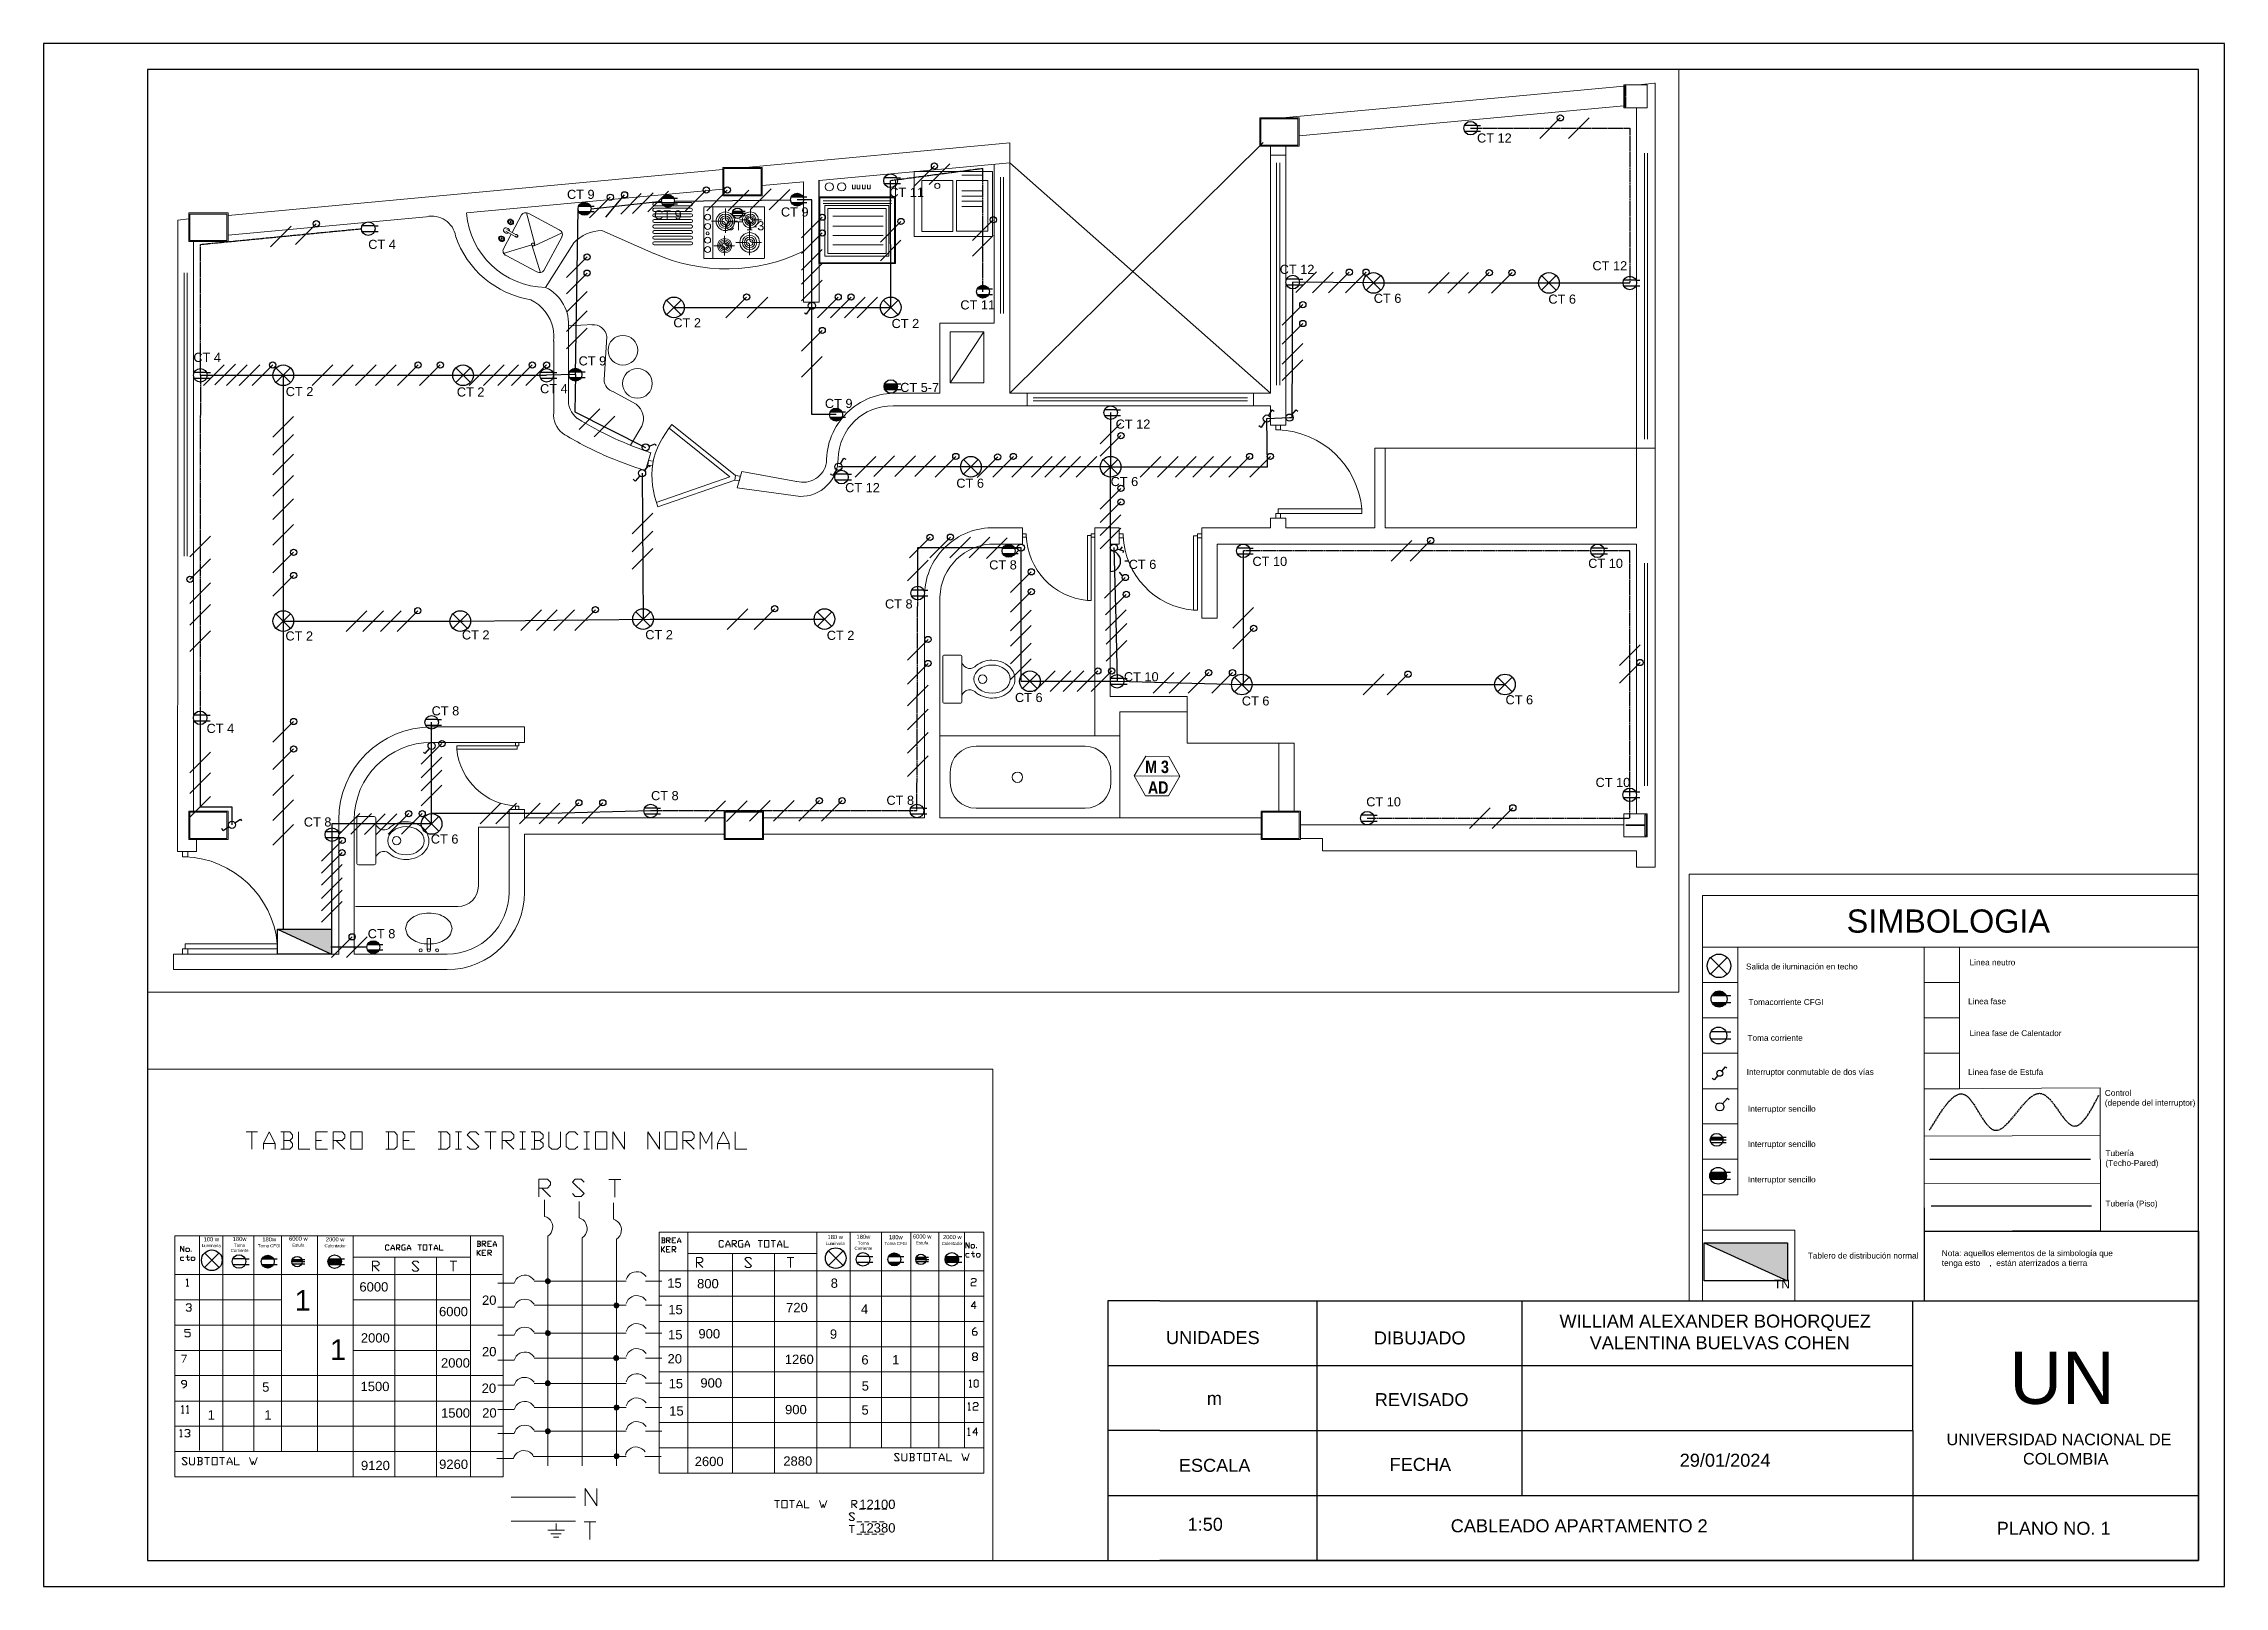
# Paper-space layout 'Apartamento 2' of a CAD drawing. Header units: metres, sheet in millimetres. Extents: x 0 to 420, y 0 to 297.
# The model-space entities are those that its viewports show. They can reach past a viewport. Long polylines and large blocks are cut down to what shows.
import ezdxf

# ---------------------------------------------------------------- set-up
doc = ezdxf.new("R2010")
doc.units = ezdxf.units.M
doc.header["$LTSCALE"] = 0.5
doc.linetypes.add('ACAD_ISO02W100', pattern=[15, 12, -3])
doc.linetypes.add('DASHED', pattern=[19.05, 12.7, -6.35])
doc.layers.add('APARTAMENTO', color=252, linetype='Continuous', lineweight=5)
doc.layers.add('MUEBLES', color=56, linetype='Continuous', lineweight=9)
for name, color, linetype in [('CONTROL', 7, 'ACAD_ISO02W100'), ('CUADRO', 7, 'Continuous'), ('CUADRO DE SIMBOLO', 7, 'Continuous'), ('ENCHUFES', 5, 'Continuous'), ('FASES', 7, 'Continuous'), ('LUMINARIA', 1, 'Continuous'), ('TABLERO', 7, 'Continuous'), ('TUBERIA-PISO', 7, 'ACAD_ISO02W100'), ('TUBERIA-TECHO-PARED', 7, 'Continuous')]:
    doc.layers.add(name, color=color, linetype=linetype)
doc.styles.get("Standard").update_dxf_attribs({"font": 'arial.ttf'})

psp = doc.layouts.new('Apartamento 2')

# ---------------------------------------------------------------- texts
at = {"attachment_point": 1}
for s, width, gutter_width, heights, insert, char_height in [('WILLIAM ALEXANDER BOHORQUEZ\\P      VALENTINA BUELVAS COHEN', 66.124, 12.5, [0], (291.94, 52.32), 2.5), ('UNIDADES', 28.7098, 12.5, [0], (216.16, 49.14), 2.5), ('DIBUJADO', 34.0009, 12.5, [0], (256.2, 49.08), 2.5), ('\\pxt6,11;UN', 169.1813, 50.28, [0], (378.6, 45.18), 10.0554), ('m', 5.3831, 12.5, [5.21], (224.03, 37.44), 2.5), ('REVISADO', 30.6182, 12.5, [0], (256.37, 37.2), 2.5), ('UNIVERSIDAD NACIONAL DE \\P                 COLOMBIA', 47.7247, 11.16, [0], (366.49, 29.41), 2.2322), ('29/01/2024', 75.2789, 12.5, [0], (315.1, 25.53), 2.5), ('ESCALA', 24.6938, 12.5, [0], (218.64, 24.55), 2.5), ('FECHA', 23.5925, 12.5, [0], (259.23, 24.73), 2.5), ('1:50', 75.2789, 12.5, [0], (220.32, 13.2), 2.5), ('CABLEADO APARTAMENTO 2', 165.1807, 12.5, [0], (271, 12.91), 2.5), ('PLANO NO. 1', 55, 12.5, [0], (376.15, 12.43), 2.5)]:
    psp.add_mtext_dynamic_manual_height_columns(s, width=width, gutter_width=gutter_width, heights=heights, dxfattribs=dict(at, insert=insert, char_height=char_height))

msp = doc.modelspace()

# ---------------------------------------------------------------- texts
at = {"layer": 'APARTAMENTO', "color": 252, "char_height": 0.12, "attachment_point": 5}
for s, insert, width in [('{\\fArial Narrow|b1|i0|c0|p34;M 3}', (29.362, 3.372), 1.05345), ('{\\fArial Narrow|b1|i0|c0|p34;AD}', (29.373, 3.173), 0.41563)]:
    msp.add_mtext(s, dxfattribs=dict(at, insert=insert, width=width))
at = {"layer": 'CUADRO DE SIMBOLO', "lineweight": 100, "attachment_point": 1}
for s, width, gutter_width, insert, char_height in [('\\pxt18;SIMBOLOGIA', 1.81394, 45.336, (59.566, 6.535), 0.18134), ('\\pxt18;Linea neutro ', 1.22638, 11.516, (60.527, 6.144), 0.04606), ('Salida de iluminación en techo', 0.94827, 11.516, (58.779, 6.112), 0.04606), ('\\pxt18;Tomacorriente CFGI', 1.22638, 11.516, (58.798, 5.834), 0.04606), ('\\pxt18;Linea fase', 1.22638, 11.516, (60.516, 5.84), 0.04606), ('\\pxt18;Toma corriente', 1.22638, 11.516, (58.79, 5.554), 0.04606), ('\\pxt18;Linea fase de Calentador', 1.22638, 11.516, (60.527, 5.591), 0.04606), ('\\pxt18;Interruptor conmutable de dos vías', 1.22638, 11.516, (58.784, 5.288), 0.04606), ('\\pxt18;Linea fase de Estufa', 1.22638, 11.516, (60.516, 5.287), 0.04606), ('Control \\P(depende del interruptor)', 0.96946, 11.516, (61.585, 5.124), 0.04606), ('Interruptor sencillo', 0.57155, 11.516, (58.794, 5), 0.04606), ('Interruptor sencillo', 0.57155, 11.516, (58.794, 4.724), 0.04606), ('Tubería\\P(Techo-Pared)', 0.96946, 11.516, (61.59, 4.653), 0.04606), ('Interruptor sencillo', 0.57155, 11.516, (58.794, 4.447), 0.04606), ('Tubería (Piso)', 0.96946, 11.516, (61.59, 4.259), 0.04606), ('Tablero de distribución normal', 0.82378, 11.516, (59.262, 3.852), 0.04606)]:
    msp.add_mtext_dynamic_manual_height_columns(s, width=width, gutter_width=gutter_width, heights=[0], dxfattribs=dict(at, insert=insert, char_height=char_height))
at = {"layer": 'CUADRO DE SIMBOLO', "ltscale": 0.5, "insert": (60.31, 3.871), "char_height": 0.04607, "attachment_point": 1}
msp.add_mtext_dynamic_manual_height_columns('Nota: aquellos elementos de la simbología que tenga esto    ,  están aterrizados a tierra', width=1.41879, gutter_width=0.592, heights=[0], dxfattribs=at)
at = {"layer": 'ENCHUFES'}
for s, p in [('CT 12', (32.461, 9.417)), ('CT 4', (21.722, 8.387, 2.51)), ('CT 12', (30.55, 8.145)), ('CT 12', (33.579, 8.18)), ('CT 4', (20.028, 7.293)), ('CT 9', (23.759, 7.259)), ('CT 4', (23.386, 6.99, 2.51)), ('CT 12', (28.961, 6.647)), ('CT 12', (26.341, 6.032)), ('CT 8', (27.736, 5.284)), ('CT 10', (30.286, 5.318)), ('CT 10', (33.538, 5.299)), ('CT 8', (26.727, 4.906)), ('CT 10', (29.041, 4.201)), ('CT 8', (22.336, 3.871)), ('CT 4', (20.156, 3.701, 2.51)), ('CT 10', (33.609, 3.178)), ('CT 8', (24.461, 3.05)), ('CT 8', (26.741, 3.005)), ('CT 10', (31.388, 2.99)), ('CT 8', (21.098, 2.795)), ('CT 8', (21.717, 1.713))]:
    msp.add_text(s, height=0.0884, dxfattribs=at).set_placement(p)
at = {"layer": 'ENCHUFES', "color": 5}
for s, p in [('CT 9', (23.647, 8.871)), ('CT 11', (26.769, 8.891)), ('CT 9', (24.49, 8.673)), ('CT 9', (25.719, 8.701)), ('CT 1-3', (25.181, 8.567)), ('CT 11', (27.457, 7.801)), ('CT 5-7', (26.874, 7.002)), ('CT 9', (26.145, 6.847))]:
    msp.add_text(s, height=0.0884, dxfattribs=at).set_placement(p)
at = {"layer": 'LUMINARIA'}
for s, p in [('CT 6', (31.461, 7.865)), ('CT 6', (33.152, 7.857)), ('CT 2', (24.677, 7.628)), ('CT 2', (26.791, 7.621)), ('CT 2', (20.923, 6.962)), ('CT 2', (22.58, 6.958)), ('CT 6', (27.418, 6.075)), ('CT 6', (28.912, 6.091, 2.51)), ('CT 6', (29.087, 5.289)), ('CT 2', (20.92, 4.596)), ('CT 2', (22.629, 4.606)), ('CT 2', (24.405, 4.608)), ('CT 2', (26.163, 4.602)), ('CT 6', (27.986, 4)), ('CT 6', (30.183, 3.967)), ('CT 6', (32.737, 3.978)), ('CT 6', (22.328, 2.63))]:
    msp.add_text(s, height=0.0884, dxfattribs=at).set_placement(p)
at = {"layer": 'TABLERO', "attachment_point": 1}
for s, width, gutter_width, heights, insert, char_height in [('\\pxqc;180w\\P{\\H0.75x;Toma Corriente}', 0.22533, 12.5, [0], (23.58, 16.714), 0.04), ('\\pxqc;6000 w\\P{\\H0.75x;Estufa}', 0.22533, 12.5, [0], (24.149, 16.716), 0.04), ('\\pxqc;180 w\\P{\\H0.75x;Luminaria}', 0.22533, 12.5, [0], (29.348, 16.733), 0.04), ('\\pxqc;180w\\P{\\H0.75x;Toma Corriente}', 0.22533, 12.5, [0], (29.621, 16.735), 0.04), ('\\pxqc;180w\\P{\\H0.75x;Toma CFGI}', 0.22533, 12.5, [0], (29.935, 16.731), 0.04), ('\\pxqc;6000 w\\P{\\H0.75x;Estufa}', 0.22533, 12.5, [0], (30.19, 16.738), 0.04), ('\\pxqc;2000 w\\P{\\H0.75x;Calentador}', 0.22533, 12.5, [0], (30.482, 16.732), 0.04), ('\\pxqc;100 w\\P{\\H0.75x;Luminaria}', 0.22533, 12.5, [0], (23.306, 16.711), 0.04), ('\\pxqc;180w\\P{\\H0.75x;Toma CFGI}', 0.22533, 12.5, [0], (23.867, 16.71), 0.04), ('\\pxqc;2000 w\\P{\\H0.75x;Calentador}', 0.22533, 12.5, [0], (24.505, 16.71), 0.04), ('6000', 0.0901, 0.451, [0], (24.853, 16.275), 0.0901), ('15', 0.0901, 0.451, [0], (27.834, 16.311), 0.0901), ('800', 0.0901, 0.451, [0], (28.123, 16.306), 0.0901), ('8', 0.0901, 0.451, [0], (29.417, 16.311), 0.0901), ('1', 0.0901, 0.451, [0], (24.226, 16.199), 0.2), ('6000', 0.0901, 0.451, [0], (25.624, 16.036), 0.0901), ('20', 0.0901, 0.451, [0], (26.04, 16.146), 0.0901), ('15', 0.0901, 0.451, [0], (27.844, 16.055), 0.0901), ('720', 0.0901, 0.451, [0], (28.985, 16.075), 0.0901), ('4', 0.0901, 0.451, [0], (29.71, 16.06), 0.0901), ('1', 0.0901, 0.451, [0], (24.568, 15.722), 0.2), ('2000', 0.0901, 0.451, [0], (24.867, 15.781), 0.0901), ('15', 0.0901, 0.451, [0], (27.842, 15.812), 0.0901), ('900', 0.0901, 0.451, [0], (28.136, 15.821), 0.0901), ('9', 0.0901, 0.451, [0], (29.409, 15.818), 0.0901), ('2000', 0.0901, 0.451, [0], (25.643, 15.539), 0.0901), ('20', 0.0901, 0.451, [0], (26.04, 15.648), 0.0901), ('20', 0.0901, 0.451, [0], (27.837, 15.579), 0.0901), ('1260', 0.0901, 0.451, [0], (28.973, 15.574), 0.0901), ('6', 0.0901, 0.451, [0], (29.714, 15.569), 0.0901), ('1', 0.0901, 0.451, [0], (30.012, 15.569), 0.0901), ('5', 0.0901, 0.451, [0], (23.911, 15.305), 0.0901), ('1500', 0.0901, 0.451, [0], (24.864, 15.311), 0.0901), ('20', 0.0901, 0.451, [0], (26.037, 15.294), 0.0901), ('15', 0.0901, 0.451, [0], (27.847, 15.339), 0.0901), ('900', 0.0901, 0.451, [0], (28.155, 15.345), 0.0901), ('5', 0.0901, 0.451, [0], (29.717, 15.316), 0.0901), ('1', 0.0901, 0.451, [0], (23.383, 15.036), 0.0901), ('1', 0.0901, 0.451, [0], (23.933, 15.036), 0.0901), ('1500', 0.0901, 0.451, [0], (25.644, 15.054), 0.0901), ('20', 0.0901, 0.451, [0], (26.042, 15.055), 0.0901), ('15', 0.0901, 0.451, [0], (27.853, 15.074), 0.0901), ('900', 0.0901, 0.451, [0], (28.975, 15.087), 0.0901), ('5', 0.0901, 0.451, [0], (29.715, 15.083), 0.0901), ('9120', 0.0901, 0.451, [0], (24.868, 14.546), 0.0901), ('9260', 0.0901, 0.451, [0.0921], (25.625, 14.558), 0.0901), ('2600', 0.0901, 0.451, [0], (28.1, 14.585), 0.0901), ('2880', 0.0901, 0.451, [0], (28.958, 14.589), 0.0901), ('12100', 0.0901, 0.451, [0], (29.694, 14.17), 0.0901), ('12380', 0.0901, 0.451, [0], (29.694, 13.942), 0.0901), ('TN', 0.0557, 4.153, [0], (58.998, 3.64), 0.0664)]:
    msp.add_mtext_dynamic_manual_height_columns(s, width=width, gutter_width=gutter_width, heights=heights, dxfattribs=dict(at, insert=insert, char_height=char_height))

# ---------------------------------------------------------------- blocks, each defined once
blk = doc.blocks.new('INODORO')
for p, q in [((0, -0.23), (0, 0.23)), ((0.02, 0.25), (0.18, 0.25)), ((0.2, 0.23), (0.2, -0.23)), ((0.18, -0.25), (0.02, -0.25))]:
    blk.add_line(p, q)
blk.add_circle((0.414, 0), 0.0438)
for centre, radius, start, end in [((0.02, 0.23), 0.02, 90, 180), ((0.18, 0.23), 0.02, 0, 90), ((0.283, 0.197), 0.0864, 196.4375, 322.7515), ((0.283, -0.197), 0.0864, 37.1646, 163.5625), ((0.02, -0.23), 0.02, 180, 270), ((0.18, -0.23), 0.02, 270, 0)]:
    blk.add_arc(centre, radius, start, end)
blk.add_ellipse((0.512, 0), major_axis=(0.188, 0), ratio=0.77871)
blk.add_open_spline([(0.352, -0.145), (0.364, -0.154), (0.378, -0.163), (0.444, -0.194), (0.504, -0.202), (0.629, -0.181), (0.692, -0.143), (0.741, -0.061), (0.75, -0.03), (0.75, 0), (0.75, 0.036), (0.737, 0.072), (0.671, 0.163), (0.591, 0.196), (0.453, 0.196), (0.396, 0.177), (0.352, 0.144)], degree=3, knots=[3.942102, 3.942102, 3.942102, 3.942102, 4.162638, 4.162638, 4.924422, 4.924422, 5.847984, 5.847984, 6.283185, 6.283185, 6.283185, 6.801532, 6.801532, 7.861895, 7.861895, 8.624417, 8.624417, 8.624417, 8.624417])
blk = doc.blocks.new('OVA2-P')
at = {"color": 0, "linetype": 'ByBlock'}
for p, q in [((-0.21, 0.015), (-0.095, 0.015)), ((-0.095, 0.015), (-0.095, -0.015)), ((-0.21, -0.015), (-0.095, -0.015))]:
    blk.add_line(p, q, dxfattribs=at)
blk.add_lwpolyline([(0, 0.225), (-0.054, 0.21, 0.107118), (-0.106, 0.159, 0.079812), (-0.138, 0.09, 0.067459), (-0.15, 0, 0.067459), (-0.138, -0.09, 0.079812), (-0.106, -0.159, 0.107118), (-0.054, -0.21), (0, -0.225), (0.054, -0.21, 0.107118), (0.106, -0.159, 0.079812), (0.138, -0.09, 0.067459), (0.15, 0, 0.067459), (0.138, 0.09, 0.079812), (0.106, 0.159, 0.107118), (0.054, 0.21)], format="xyb", close=True, dxfattribs=at)
for centre in [(-0.21, 0.08), (-0.21, 0), (-0.21, -0.08)]:
    blk.add_circle(centre, 0.015, dxfattribs=at)
blk = doc.blocks.new('puerta vaiven')
for p, q in [((-0.023, 0.9), (0.022, 0.9)), ((-0.023, 0.855), (-0.023, 0.9)), ((0, 0.855), (-0.023, 0.855)), ((0.022, 0.855), (0, 0.855)), ((0.022, 0.9), (0.022, 0.855)), ((-0.023, 0.045), (-0.404, 0.735)), ((0, 0.097), (-0.365, 0.757)), ((0, 0.097), (0.365, 0.757)), ((0.022, 0.045), (0.404, 0.735)), ((-0.023, 0.045), (0.022, 0.045)), ((-0.023, 0), (-0.023, 0.045)), ((0, 0), (-0.023, 0)), ((-0.023, 0.045), (0.022, 0.045)), ((0.022, 0), (0, 0)), ((0.022, 0.045), (0.022, 0))]:
    blk.add_line(p, q)
for centre, start, end in [((0.032, 0.01), 92.1815, 121.0201), ((-0.032, 0.01), 58.9799, 87.8185)]:
    blk.add_arc(centre, 0.846, start, end)
blk = doc.blocks.new('PUERTA2')
for p, q in [((-0.1, 0.925), (-0.05, 0.925)), ((-0.1, 0.025), (-0.1, 0.925)), ((-0.05, 0.925), (-0.05, 0.025)), ((-0.05, 0.025), (-0.05, 0.925)), ((-1, 0.05), (-0.95, 0.05)), ((-1, 0), (-1, 0.05)), ((-0.95, 0), (-1, 0)), ((-0.95, 0.05), (-0.95, 0.025)), ((-0.95, 0.025), (-0.95, 0)), ((-0.05, 0.025), (-0.1, 0.025)), ((-0.05, 0.05), (0, 0.05)), ((-0.05, 0), (-0.05, 0.05)), ((0, 0), (-0.05, 0)), ((0, 0.05), (0, 0.025)), ((0, 0.025), (0, 0))]:
    blk.add_line(p, q)
blk.add_arc((-0.011, -0.011), 0.94, 95.4546, 177.8185)
blk = doc.blocks.new('Tomacorriente')
at = {"layer": 'ENCHUFES'}
for p, q in [((0.045, 0.021), (-0.045, 0.021)), ((0.045, 0.021), (0.074, 0.021)), ((-0.045, -0.021), (0.045, -0.021)), ((0.045, -0.021), (0.074, -0.021))]:
    blk.add_line(p, q, dxfattribs=at)
blk.add_circle((0, 0), 0.05, dxfattribs=at)
blk = doc.blocks.new('Toma corriente CFGI 1 Fase')
at = {"layer": 'ENCHUFES', "lineweight": 40}
h = blk.add_hatch(color=256, dxfattribs=at)
h.dxf.hatch_style = 1
h.paths.add_polyline_path([(-0.045, 0.021), (0.045, 0.021, 0.63707)])
h.paths.add_polyline_path([(0.045, -0.021), (-0.045, -0.021, 0.63707)])
at = {"layer": 'ENCHUFES'}
for p, q in [((-0.045, 0.021), (0.074, 0.021)), ((-0.045, -0.021), (0.074, -0.021))]:
    blk.add_line(p, q, dxfattribs=at)
blk.add_circle((0, 0), 0.05, dxfattribs=at)
blk = doc.blocks.new('Tablero')
at = {"layer": 'TABLERO'}
h = blk.add_hatch(color=256, dxfattribs=at)
h.dxf.hatch_style = 1
h.paths.add_polyline_path([(-0.262, 0.12), (0.262, -0.12), (0.262, 0.12)])
blk.add_line((-0.262, 0.12), (0.262, -0.12), dxfattribs=at)
blk.add_lwpolyline([(0.262, -0.12), (-0.262, -0.12), (-0.262, 0.12), (0.262, 0.12)], close=True, dxfattribs=at)
blk = doc.blocks.new('Lampara')
at = {"layer": 'LUMINARIA'}
for q in [(-0.071, 0.071), (-0.071, -0.071), (0.071, 0.071), (0.071, -0.071)]:
    blk.add_line((0, 0), q, dxfattribs=at)
blk.add_circle((0, 0), 0.1, dxfattribs=at)
blk = doc.blocks.new('INTERRUPTOR')
at = {"layer": 'LUMINARIA'}
for p, q in [((0.023, 0.026), (0.065, 0.074)), ((0.065, 0.074), (0.08, 0.061))]:
    blk.add_line(p, q, dxfattribs=at)
blk.add_circle((0, 0), 0.0347, dxfattribs=at)
blk = doc.blocks.new('CONMUTABLE')
at = {"layer": 'LUMINARIA'}
for p, q in [((-0.067, -0.076), (-0.087, -0.059)), ((-0.023, -0.026), (-0.067, -0.076))]:
    blk.add_line(p, q, dxfattribs=at)
blk.add_lwpolyline([(0.023, 0.026), (0.065, 0.074), (0.08, 0.061)], dxfattribs=at)
blk.add_circle((0, 0), 0.0347, dxfattribs=at)
blk = doc.blocks.new('Tomacorriente de dos fases sin neutro (208v)')
at = {"layer": 'ENCHUFES'}
h = blk.add_hatch(color=256, dxfattribs=at)
h.dxf.hatch_style = 1
h.paths.add_polyline_path([(0.05, 0, 0.109518), (0.045, 0.021), (-0.045, 0.021, 0.109518), (-0.05, 0, 0.109518), (-0.045, -0.021), (0.045, -0.021, 0.109518)], flags=17)
h.paths.add_polyline_path([(0.045, 0.021), (-0.045, 0.021, 0.109518), (-0.05, 0, 0.109518), (-0.045, -0.021), (0.045, -0.021, 0.109518), (0.05, 0, 0.109518)], flags=17)
h = blk.add_hatch(color=256, dxfattribs=at)
h.dxf.hatch_style = 1
h.paths.add_polyline_path([(0.05, 0, 0.109518), (0.045, 0.021), (-0.045, 0.021, 0.109518), (-0.05, 0, 0.109518), (-0.045, -0.021), (0.045, -0.021, 0.109518)])
for p, q in [((-0.045, 0.021), (0.074, 0.021)), ((-0.045, -0.021), (0.074, -0.021))]:
    blk.add_line(p, q, dxfattribs=at)
blk.add_circle((0, 0), 0.05, dxfattribs=at)
blk = doc.blocks.new('lavadero')
at = {"layer": 'MUEBLES'}
for p, q in [((0.036, -0.096), (0.036, -0.298)), ((0.186, -0.096), (0.186, -0.298)), ((0.237, -0.096), (0.237, -0.298)), ((0.287, -0.096), (0.287, -0.298)), ((0.338, -0.096), (0.338, -0.298))]:
    blk.add_line(p, q, dxfattribs=at)
for points in [[(0, 0), (0.63, 0), (0.63, -0.757), (0, -0.757)], [(0.085, -0.045), (0.577, -0.045), (0.577, -0.348), (0.085, -0.348)], [(0.088, -0.383), (0.58, -0.383), (0.58, -0.685), (0.088, -0.685)]]:
    blk.add_lwpolyline(points, close=True, dxfattribs=at)
blk.add_circle((0.139, -0.534), 0.0252, dxfattribs=at)
blk = doc.blocks.new('LJIKO')
at = {"layer": 'MUEBLES'}
for p, q in [((1446.164, 1065.092), (1446.764, 1065.092)), ((1446.164, 1064.542), (1446.164, 1065.092)), ((1446.17, 1065.086), (1446.638, 1065.086)), ((1446.17, 1064.548), (1446.17, 1065.086)), ((1446.217, 1065.049), (1446.217, 1064.589)), ((1446.582, 1065.049), (1446.217, 1065.049)), ((1446.237, 1065.029), (1446.237, 1064.609)), ((1446.562, 1065.029), (1446.237, 1065.029)), ((1446.562, 1064.609), (1446.562, 1065.029)), ((1446.582, 1064.589), (1446.582, 1065.049)), ((1446.596, 1065.063), (1446.596, 1064.571)), ((1446.616, 1064.571), (1446.616, 1065.063)), ((1446.638, 1064.548), (1446.638, 1065.086)), ((1446.644, 1064.542), (1446.644, 1065.092)), ((1446.3, 1064.631), (1446.3, 1064.993)), ((1446.366, 1064.631), (1446.366, 1064.993)), ((1446.434, 1064.631), (1446.434, 1064.993)), ((1446.506, 1064.631), (1446.506, 1064.993)), ((1446.731, 1064.851), (1446.703, 1064.851)), ((1446.703, 1064.851), (1446.703, 1064.831)), ((1446.703, 1064.831), (1446.731, 1064.831)), ((1446.703, 1064.817), (1446.703, 1064.797)), ((1446.731, 1064.817), (1446.703, 1064.817)), ((1446.703, 1064.797), (1446.731, 1064.797)), ((1446.703, 1064.779), (1446.703, 1064.759)), ((1446.731, 1064.779), (1446.703, 1064.779)), ((1446.703, 1064.759), (1446.731, 1064.759)), ((1446.703, 1064.743), (1446.703, 1064.723)), ((1446.731, 1064.743), (1446.703, 1064.743)), ((1446.703, 1064.723), (1446.731, 1064.723)), ((1446.164, 1064.542), (1446.764, 1064.542)), ((1446.17, 1064.548), (1446.638, 1064.548)), ((1446.582, 1064.589), (1446.217, 1064.589)), ((1446.562, 1064.609), (1446.237, 1064.609))]:
    blk.add_line(p, q, dxfattribs=at)
for centre in [(1446.717, 1065.018), (1446.717, 1064.928)]:
    blk.add_circle(centre, 0.0295, dxfattribs=at)
blk = doc.blocks.new('Tomacorriente de dos fases con neutro (208V)')
at = {"layer": 'ENCHUFES', "lineweight": 100}
h = blk.add_hatch(color=256, dxfattribs=at)
h.dxf.hatch_style = 1
h.paths.add_polyline_path([(0.045, 0.021), (-0.045, 0.021, 0.109518), (-0.05, 0), (0.05, 0, 0.109518)])
at = {"layer": 'ENCHUFES'}
for p, q in [((-0.05, 0), (0.075, 0)), ((-0.045, 0.021), (0.074, 0.021)), ((-0.045, -0.021), (0.074, -0.021))]:
    blk.add_line(p, q, dxfattribs=at)
blk.add_circle((0, 0), 0.05, dxfattribs=at)
blk = doc.blocks.new('Salida iluminacion. aplique muro')
at = {"layer": 'LUMINARIA'}
for p, q in [((0, 0.1), (0, -0.1)), ((0.116, 0.138), (0.09, 0.107)), ((0.18, 0), (0.14, 0)), ((0.116, -0.138), (0.09, -0.107))]:
    blk.add_line(p, q, dxfattribs=at)
blk.add_arc((0, 0), 0.1, 270, 90, dxfattribs=at)
blk = doc.blocks.new('FASE NEUTRO')
at = {"layer": 'FASES', "ltscale": 0.5}
h = blk.add_hatch(dxfattribs=at)
h.set_pattern_fill('ANGLE', color=256)
h.set_pattern_definition([(0, (0, 0), (0, 6.985), [5.08, -1.905]), (90, (0, 0), (-6.985, 4e-16), [5.08, -1.905])])
h.paths.add_polyline_path([(0.07, 0.1, 1), (0.13, 0.1, 1)])
blk.add_lwpolyline([(-0.1, -0.1), (0.1, 0.1)], dxfattribs=at)
blk.add_circle((0.1, 0.1), 0.03, dxfattribs=at)
blk = doc.blocks.new('FASE')
at = {"layer": 'FASES', "ltscale": 0.5}
blk.add_line((-0.1, -0.1), (0.1, 0.1), dxfattribs=at)

# ---------------------------------------------------------------- linework, layer by layer
at = {"layer": 'APARTAMENTO', "color": 252}
for p, q in [((30.578, 9.657), (33.884, 9.963)), ((33.904, 9.867), (33.904, 9.966)), ((33.904, 9.867), (33.904, 9.966)), ((33.904, 9.867), (33.904, 9.966)), ((34.022, 9.976), (34.186, 9.991)), ((34.181, 9.991), (34.186, 9.991)), ((34.186, 9.991), (34.186, 9.35)), ((33.904, 9.762), (33.904, 9.861)), ((34.007, 9.4), (34.007, 9.752)), ((25.376, 9.176), (27.935, 9.413)), ((30.391, 9.419), (27.935, 6.99)), ((27.935, 9.413), (27.935, 9.153)), ((30.46, 8.858), (30.46, 9.381)), ((30.61, 6.68), (30.61, 9.381)), ((34.007, 9.4), (34.006, 6.459)), ((34.186, 6.459), (34.186, 9.4)), ((30.46, 6.99), (27.935, 9.222)), ((30.46, 6.99), (30.46, 9.294)), ((30.46, 9.294), (30.61, 9.294)), ((30.61, 9.294), (30.61, 6.996)), ((20.364, 8.712), (25.157, 9.156)), ((26.088, 7.872), (26.088, 9.051)), ((27.785, 9.153), (27.785, 9.208)), ((27.785, 7.69), (27.785, 9.153)), ((27.935, 7.679), (27.935, 9.153)), ((25.938, 9.038), (25.938, 7.872)), ((23.116, 8.546), (23.207, 8.717)), ((23.254, 8.738), (23.334, 8.433)), ((23.276, 8.731), (23.572, 8.573)), ((24.49, 8.835), (24.849, 8.835)), ((24.49, 8.805), (24.849, 8.805)), ((24.49, 8.781), (24.849, 8.781)), ((24.49, 8.751), (24.849, 8.751)), ((24.49, 8.727), (24.849, 8.727)), ((25.181, 8.779), (25.181, 8.685)), ((25.423, 8.698), (25.423, 8.77)), ((19.878, 8.667), (19.984, 8.677)), ((19.878, 8.227), (19.878, 8.667)), ((23.107, 8.53), (23.031, 8.387)), ((23.055, 8.558), (23.146, 8.509)), ((23.155, 8.525), (23.063, 8.574)), ((23.123, 8.558), (23.116, 8.546)), ((23.6, 8.543), (23.329, 8.418)), ((23.986, 8.564), (24.489, 8.342)), ((24.49, 8.697), (24.849, 8.697)), ((24.49, 8.673), (24.849, 8.673)), ((24.49, 8.643), (24.849, 8.643)), ((24.49, 8.619), (24.849, 8.619)), ((24.49, 8.589), (24.849, 8.589)), ((24.49, 8.565), (24.849, 8.565)), ((24.49, 8.535), (24.849, 8.535)), ((25.151, 8.655), (25.047, 8.655)), ((25.181, 8.543), (25.181, 8.625)), ((25.211, 8.655), (25.297, 8.655)), ((25.393, 8.668), (25.317, 8.668)), ((25.416, 8.48), (25.416, 8.563)), ((25.423, 8.638), (25.423, 8.57)), ((25.453, 8.668), (25.531, 8.668)), ((19.878, 8.332), (19.878, 8.4)), ((20.028, 8.227), (20.028, 8.459)), ((23.028, 8.343), (23.305, 8.427)), ((23.392, 8.157), (23.305, 8.427)), ((23.599, 8.508), (23.423, 8.178)), ((23.44, 8.015), (23.712, 8.446)), ((24.49, 8.511), (24.849, 8.511)), ((24.49, 8.481), (24.849, 8.481)), ((24.49, 8.457), (24.849, 8.457)), ((24.49, 8.427), (24.849, 8.427)), ((25.144, 8.418), (25.07, 8.418)), ((25.174, 8.513), (25.174, 8.448)), ((25.174, 8.325), (25.174, 8.388)), ((25.204, 8.418), (25.268, 8.418)), ((25.386, 8.45), (25.282, 8.45)), ((25.416, 8.42), (25.416, 8.327)), ((25.446, 8.45), (25.532, 8.45)), ((19.878, 5.414), (19.878, 8.227)), ((20.028, 8.227), (20.028, 5.384)), ((23.058, 8.322), (23.354, 8.164)), ((25.938, 7.872), (26.088, 7.872)), ((27.935, 7.69), (27.935, 6.99)), ((23.661, 7.625), (23.661, 6.922)), ((27.785, 7.667), (27.259, 7.667)), ((27.259, 7.667), (27.259, 6.99)), ((27.359, 7.583), (27.359, 7.09)), ((27.685, 7.583), (27.359, 7.583)), ((27.359, 7.09), (27.685, 7.583)), ((27.685, 7.583), (27.685, 7.09)), ((23.518, 7.496), (23.518, 6.803)), ((27.359, 7.09), (27.685, 7.09)), ((30.46, 6.99), (30.46, 6.996)), ((26.805, 6.99), (27.259, 6.99)), ((26.805, 6.868), (30.46, 6.868)), ((27.935, 6.99), (30.46, 6.99)), ((30.297, 6.99), (28.105, 6.99)), ((28.105, 6.99), (28.105, 6.868)), ((28.105, 6.868), (30.297, 6.868)), ((30.297, 6.99), (30.297, 6.868)), ((30.46, 6.68), (30.46, 6.868)), ((30.46, 6.68), (30.61, 6.68)), ((24.46, 6.415), (24.408, 6.243)), ((31.47, 6.459), (34.186, 6.459)), ((31.47, 5.687), (31.47, 6.459)), ((31.57, 6.459), (31.47, 6.459)), ((31.57, 5.687), (31.57, 6.459)), ((34.006, 6.459), (34.006, 5.687)), ((34.186, 6.459), (34.186, 5.43)), ((25.295, 6.074), (25.342, 6.232)), ((25.342, 6.232), (25.871, 6.137)), ((25.295, 6.074), (25.91, 5.991)), ((27.792, 5.688), (28.06, 5.688)), ((28.06, 5.688), (28.06, 5.53)), ((28.759, 5.688), (28.995, 5.688)), ((28.759, 5.688), (28.759, 3.672)), ((28.943, 5.688), (28.995, 5.688)), ((28.995, 5.688), (28.995, 5.53)), ((29.795, 5.688), (30.46, 5.688)), ((29.795, 5.688), (29.795, 5.53)), ((30.46, 5.688), (30.46, 5.78)), ((30.46, 5.78), (30.61, 5.78)), ((30.61, 5.688), (30.61, 5.78)), ((30.61, 5.687), (31.47, 5.687)), ((31.57, 5.687), (34.006, 5.687)), ((27.78, 5.53), (28.06, 5.53)), ((28.909, 5.53), (28.995, 5.53)), ((28.909, 5.53), (28.909, 4.054)), ((29.795, 5.53), (29.795, 4.813)), ((29.945, 4.813), (29.945, 5.53)), ((29.945, 5.529), (34.006, 5.529)), ((34.006, 5.529), (34.006, 5.43)), ((19.878, 5.271), (19.878, 5.414)), ((20.028, 2.945), (20.028, 5.384)), ((34.006, 5.43), (34.005, 3.189)), ((34.186, 5.43), (34.186, 3.153)), ((19.876, 2.669), (19.878, 5.271)), ((27.109, 2.88), (27.109, 5.016)), ((27.259, 2.88), (27.259, 5.016)), ((29.795, 4.813), (29.945, 4.813)), ((28.909, 4.054), (29.654, 4.054)), ((29.654, 3.904), (29.654, 4.054)), ((22.336, 3.76), (23.236, 3.76)), ((23.236, 3.61), (23.236, 3.76)), ((29.003, 3.904), (29.654, 3.904)), ((29.003, 3.904), (29.003, 2.883)), ((22.336, 3.61), (23.236, 3.61)), ((28.759, 3.672), (29.003, 3.672)), ((30.54, 2.945), (30.54, 3.602)), ((30.54, 3.602), (30.69, 3.602)), ((30.69, 2.945), (30.69, 3.602)), ((29.142, 3.285), (29.584, 3.282)), ((29.197, 3.285), (29.505, 3.282)), ((34.005, 3.189), (34.005, 2.919)), ((34.186, 3.153), (34.185, 2.401)), ((23.086, 2.76), (23.086, 2.96)), ((23.086, 2.96), (23.236, 2.96)), ((23.236, 2.88), (23.236, 2.96)), ((34.087, 2.909), (34.087, 2.81)), ((34.087, 2.909), (34.087, 2.81)), ((21.436, 1.56), (21.436, 2.86)), ((21.586, 1.56), (21.586, 2.86)), ((23.086, 2.789), (22.789, 2.789)), ((22.789, 2.789), (22.789, 2.22)), ((23.086, 2.16), (23.086, 2.76)), ((25.17, 2.88), (23.236, 2.88)), ((27.109, 2.88), (25.55, 2.88)), ((28.909, 2.88), (27.259, 2.88)), ((30.37, 2.88), (28.909, 2.88)), ((30.75, 2.81), (33.884, 2.81)), ((30.75, 2.81), (33.884, 2.81)), ((31.113, 2.81), (31.113, 2.81)), ((33.904, 2.81), (34.087, 2.81)), ((33.904, 2.81), (34.087, 2.81)), ((33.904, 2.804), (34.087, 2.804)), ((33.904, 2.804), (34.087, 2.804)), ((34.087, 2.804), (34.087, 2.705)), ((34.087, 2.804), (34.087, 2.705)), ((19.876, 2.669), (19.876, 2.552)), ((20.06, 2.669), (20.06, 2.552)), ((25.17, 2.722), (23.236, 2.722)), ((23.236, 2.16), (23.236, 2.722)), ((30.37, 2.722), (25.55, 2.722)), ((30.75, 2.678), (30.964, 2.678)), ((30.75, 2.678), (30.964, 2.678)), ((33.811, 2.56), (30.963, 2.56)), ((34.005, 2.56), (30.963, 2.56)), ((30.963, 2.56), (30.963, 2.56)), ((30.964, 2.678), (30.964, 2.56)), ((30.964, 2.678), (30.964, 2.56)), ((34.005, 2.56), (34.005, 2.401)), ((20.06, 2.552), (19.876, 2.552)), ((34.005, 2.401), (34.185, 2.401)), ((19.836, 1.56), (19.836, 1.41)), ((20.086, 1.56), (21.436, 1.56)), ((21.586, 1.56), (22.486, 1.56)), ((20.086, 1.41), (22.486, 1.41))]:
    msp.add_line(p, q, dxfattribs=at)
at = {"layer": 'APARTAMENTO', "color": 252, "ltscale": 0.05}
for p, q in [((33.884, 9.772), (30.737, 9.481)), ((27.935, 9.222), (26.088, 9.051)), ((25.157, 8.965), (22.673, 8.735)), ((25.938, 9.037), (25.537, 9)), ((22.287, 8.699), (20.364, 8.521))]:
    msp.add_line(p, q, dxfattribs=at)
at = {"layer": 'APARTAMENTO', "color": 252, "ltscale": 0.025}
for p, q in [((30.52, 9.222), (30.52, 7.068)), ((30.55, 9.222), (30.55, 7.068)), ((34.082, 9.314), (34.082, 6.545)), ((34.112, 9.314), (34.112, 6.545)), ((27.845, 9.081), (27.845, 7.762)), ((27.875, 9.081), (27.875, 7.762)), ((19.938, 8.155), (19.938, 5.414)), ((19.968, 8.155), (19.968, 5.414)), ((28.163, 6.947), (30.239, 6.947)), ((28.163, 6.917), (30.239, 6.917)), ((34.082, 5.344), (34.082, 3.189)), ((34.112, 5.344), (34.112, 3.189))]:
    msp.add_line(p, q, dxfattribs=at)
at = {"layer": 'APARTAMENTO', "color": 252, "linetype": 'ByBlock'}
for p, q in [((25.559, 8.794), (24.972, 8.794)), ((24.972, 8.294), (24.972, 8.789)), ((25.059, 8.794), (25.059, 8.294)), ((25.559, 8.3), (25.559, 8.794)), ((24.972, 8.294), (25.559, 8.294))]:
    msp.add_line(p, q, dxfattribs=at)
at = {"layer": 'APARTAMENTO', "color": 252, "ltscale": 0.1}
for p, q in [((29.003, 3.672), (27.259, 3.672)), ((27.609, 3.572), (28.665, 3.572)), ((27.359, 3.222), (27.359, 3.322)), ((28.915, 3.222), (28.915, 3.322)), ((28.665, 2.972), (27.609, 2.972)), ((22.589, 2.02), (21.6, 2.02))]:
    msp.add_line(p, q, dxfattribs=at)
at = {"layer": 'APARTAMENTO', "color": 252, "linetype": 'DASHED'}
msp.add_line((34.186, 3.153), (34.185, 2.401), dxfattribs=at)
at = {"layer": 'APARTAMENTO', "color": 252}
for points in [[(33.884, 9.976), (34.108, 9.976), (34.108, 9.752), (33.884, 9.752)], [(33.884, 9.976), (34.108, 9.976), (34.108, 9.752), (33.884, 9.752)], [(30.737, 9.381), (30.357, 9.381), (30.357, 9.657), (30.737, 9.657)], [(25.537, 8.9), (25.157, 8.9), (25.157, 9.176), (25.537, 9.176)], [(20.364, 8.459), (19.984, 8.459), (19.984, 8.735), (20.364, 8.735)], [(29.142, 3.285), (29.251, 3.093), (29.472, 3.091), (29.584, 3.282), (29.475, 3.474), (29.254, 3.476)], [(20.364, 2.669), (19.984, 2.669), (19.984, 2.945), (20.364, 2.945)], [(25.55, 2.669), (25.17, 2.669), (25.17, 2.945), (25.55, 2.945)], [(30.75, 2.669), (30.37, 2.669), (30.37, 2.945), (30.75, 2.945)], [(30.75, 2.669), (30.37, 2.669), (30.37, 2.945), (30.75, 2.945)], [(33.884, 2.919), (34.108, 2.919), (34.108, 2.695), (33.884, 2.695)]]:
    msp.add_lwpolyline(points, close=True, dxfattribs=at)
for points in [[(33.904, 9.762), (33.894, 9.762), (33.894, 9.966), (33.904, 9.966)], [(30.727, 9.391), (30.367, 9.391), (30.367, 9.647), (30.727, 9.647), (30.727, 9.391)], [(30.707, 9.647), (30.727, 9.647), (30.727, 9.391)], [(30.707, 9.647), (30.727, 9.647), (30.727, 9.391)], [(25.527, 8.91), (25.167, 8.91), (25.167, 9.166), (25.527, 9.166), (25.527, 8.91)], [(20.354, 8.469), (19.994, 8.469), (19.994, 8.725), (20.354, 8.725), (20.354, 8.469)], [(27.785, 7.69), (27.785, 7.667)], [(30.69, 3.602), (29.654, 3.602), (29.654, 4.054)], [(20.354, 2.679), (19.994, 2.679), (19.994, 2.935), (20.354, 2.935), (20.354, 2.679)], [(25.54, 2.679), (25.18, 2.679), (25.18, 2.935), (25.54, 2.935), (25.54, 2.679)], [(25.54, 2.679), (25.18, 2.679), (25.18, 2.935), (25.54, 2.935), (25.54, 2.679)], [(25.54, 2.679), (25.18, 2.679), (25.18, 2.935), (25.54, 2.935), (25.54, 2.679)], [(30.74, 2.679), (30.38, 2.679), (30.38, 2.935), (30.74, 2.935), (30.74, 2.679)], [(30.74, 2.679), (30.38, 2.679), (30.38, 2.935), (30.74, 2.935), (30.74, 2.679)], [(30.74, 2.679), (30.38, 2.679), (30.38, 2.935), (30.74, 2.935), (30.74, 2.679)], [(34.087, 2.909), (34.098, 2.909), (34.098, 2.705), (34.087, 2.705)], [(20.086, 1.56), (19.836, 1.56)], [(20.086, 1.41), (19.836, 1.41)]]:
    msp.add_lwpolyline(points, dxfattribs=at)
at = {"layer": 'APARTAMENTO', "color": 252, "linetype": 'ByBlock'}
for centre, radius in [((25.009, 8.694), 0.0287), ((25.181, 8.655), 0.0897), ((25.181, 8.655), 0.0698), ((25.181, 8.655), 0.0512), ((25.423, 8.668), 0.0769), ((25.423, 8.668), 0.0553), ((25.423, 8.668), 0.0409), ((25.009, 8.605), 0.0287), ((25.009, 8.538), 0.0139), ((25.181, 8.655), 0.0325), ((25.416, 8.45), 0.0952), ((25.423, 8.668), 0.0266), ((25.009, 8.471), 0.0287), ((25.009, 8.381), 0.0287), ((25.174, 8.419), 0.0696), ((25.174, 8.419), 0.0553), ((25.174, 8.419), 0.0409), ((25.174, 8.419), 0.0266), ((25.416, 8.45), 0.0698), ((25.416, 8.45), 0.0512), ((25.416, 8.45), 0.0325)]:
    msp.add_circle(centre, radius, dxfattribs=at)
at = {"layer": 'APARTAMENTO', "color": 252, "ltscale": 0.1}
msp.add_circle((28.009, 3.272), 0.05, dxfattribs=at)
at = {"layer": 'APARTAMENTO', "color": 252}
for centre, radius, start, end in [((22.339, 8.473), 0.232, 9.7252, 103.0754), ((23.456, 8.8), 0.786, 184.7913, 268.7938), ((25.453, 8.698), 0.03, 180, 270), ((23.986, 8.188), 0.376, 90.0269, 136.7238), ((25.151, 8.625), 0.03, 0, 90), ((25.211, 8.685), 0.03, 180, 270), ((25.393, 8.638), 0.03, 0, 90), ((23.442, 8.806), 0.922, 198.5619, 260.9971), ((25.191, 9.924), 1.73, 246.088, 295.6034), ((25.144, 8.388), 0.03, 0, 90), ((25.204, 8.448), 0.03, 180, 270), ((25.386, 8.42), 0.03, 0, 90), ((25.446, 8.48), 0.03, 180, 270), ((23.123, 7.538), 0.397, 11.4381, 64.0521), ((23.266, 7.658), 0.397, 353.8562, 64.0521), ((23.123, 7.538), 0.397, 353.8562, 11.4364), ((23.882, 6.922), 0.222, 173.8088, 232.5336), ((26.824, 6.326), 0.664, 88.3981, 180.6634), ((26.799, 6.341), 0.527, 89.3465, 178.5625), ((23.739, 6.779), 0.222, 173.8088, 232.5336), ((25.515, 9.615), 3.37, 238.3717, 245.3128), ((25.371, 9.472), 3.37, 238.3717, 245.9707), ((25.515, 9.615), 3.37, 245.3128, 251.7607), ((25.371, 9.472), 3.37, 245.9707, 253.4001), ((25.934, 6.357), 0.229, 254.1943, 350.2463), ((25.91, 6.354), 0.363, 268.3981, 0.6634), ((27.773, 5.024), 0.664, 88.3981, 180.6634), ((27.786, 5.003), 0.527, 89.3465, 178.5625), ((22.336, 2.86), 0.9, 90, 180), ((22.336, 2.86), 0.75, 90, 180), ((22.589, 2.22), 0.2, 270, 360), ((22.486, 2.16), 0.75, 270, 0), ((22.486, 2.16), 0.6, 270, 0)]:
    msp.add_arc(centre, radius, start, end, dxfattribs=at)
at = {"layer": 'APARTAMENTO', "color": 252, "ltscale": 0.1}
for centre, start, end in [((27.609, 3.322), 90, 180), ((28.665, 3.322), 0, 90), ((27.609, 3.222), 180, 270), ((28.665, 3.222), 270, 0)]:
    msp.add_arc(centre, 0.25, start, end, dxfattribs=at)
at = {"layer": 'APARTAMENTO', "color": 252}
for centre, major_axis, start_param, end_param in [((23.255, 8.691), (0.0476, -0.0254), 1.570796, 3.141593), ((24.849, 8.82), (0, 0.015), 3.141593, 6.283185), ((24.849, 8.766), (0, -0.015), 0, 3.141593), ((24.849, 8.712), (0, 0.015), 3.141593, 6.283185), ((23.061, 8.565), (-0.0267, 0.0142), 3.517748, 9.048623), ((23.101, 8.648), (-0.0267, 0.0142), -1.570796, 4.712389), ((23.101, 8.648), (0.0191, -0.0102), 1.570796326794014, 7.853981633973598), ((23.101, 8.648), (-0.00527, 0.00281), -1.570796, 4.712389), ((23.157, 8.514), (0.0144, -0.0077), 3.889506, 8.676865), ((23.551, 8.533), (-0.0476, 0.0254), 3.141593, 4.712389), ((24.849, 8.658), (0, 0.015), 3.141593, 6.283185), ((24.849, 8.604), (0, 0.015), 3.141593, 6.283185), ((24.849, 8.55), (0, 0.015), 3.141593, 6.283185), ((23.014, 8.486), (-0.0267, 0.0142), -1.570796, 4.712389), ((23.014, 8.486), (0.0191, -0.0102), 1.570796326783585, 7.853981633963171), ((23.014, 8.486), (0.00527, -0.00281), 1.570796326771469, 7.853981633951055), ((23.157, 8.514), (0.0124, -0.0066), 4.051203, 8.515168), ((23.157, 8.514), (0.0117, -0.0062), 4.140507, 8.425864), ((23.319, 8.43), (0.0143, -0.0076), 1.570796326786477, 7.853981633966062), ((24.849, 8.496), (0, 0.015), 3.141593, 6.283185), ((24.849, 8.442), (0, 0.015), 3.141593, 6.283185)]:
    msp.add_ellipse(centre, major_axis=major_axis, ratio=0.833333, start_param=start_param, end_param=end_param, dxfattribs=at)
at = {"layer": 'APARTAMENTO', "color": 252, "extrusion": (0, 0, -1)}
for centre, major_axis, start_param, end_param in [((24.49, 8.82), (0, 0.015), 3.141593, 6.283185), ((24.49, 8.766), (0, -0.015), 0, 3.141593), ((24.49, 8.712), (0, 0.015), 3.141593, 6.283185), ((24.49, 8.658), (0, 0.015), 3.141593, 6.283185), ((24.49, 8.604), (0, 0.015), 3.141593, 6.283185), ((24.49, 8.55), (0, 0.015), 3.141593, 6.283185), ((23.079, 8.362), (0.0476, -0.0254), 1.570796, 3.141593), ((24.49, 8.496), (0, 0.015), 3.141593, 6.283185), ((24.49, 8.442), (0, 0.015), 3.141593, 6.283185), ((23.375, 8.204), (-0.0476, 0.0254), 3.141593, 4.712389)]:
    msp.add_ellipse(centre, major_axis=major_axis, ratio=0.833333, start_param=start_param, end_param=end_param, dxfattribs=at)
at = {"layer": 'CONTROL'}
msp.add_spline([(60.215, 4.809), (60.493, 5.085), (60.726, 4.809), (61.084, 5.097), (61.334, 4.844), (61.538, 5.082)], degree=3, dxfattribs=at)
at = {"layer": 'CUADRO DE SIMBOLO', "lineweight": 20}
for points in [[(58.438, 6.645), (62.317, 6.645), (62.317, 6.24), (58.438, 6.24)], [(58.438, 6.24), (58.714, 6.24), (58.714, 5.964), (58.438, 5.964)], [(58.438, 6.24), (60.171, 6.24), (60.171, 3.476), (58.438, 3.476)], [(60.171, 6.24), (60.448, 6.24), (60.448, 5.964), (60.171, 5.964)], [(60.171, 6.24), (62.317, 6.24), (62.317, 3.476), (60.171, 3.476)], [(58.438, 5.964), (58.714, 5.964), (58.714, 5.687), (58.438, 5.687)], [(60.171, 5.964), (60.448, 5.964), (60.448, 5.687), (60.171, 5.687)], [(58.438, 5.687), (58.714, 5.687), (58.714, 5.411), (58.438, 5.411)], [(60.171, 5.687), (60.448, 5.687), (60.448, 5.411), (60.171, 5.411)], [(58.438, 5.411), (58.715, 5.411), (58.715, 5.134), (58.438, 5.134)], [(60.171, 5.411), (60.448, 5.411), (60.448, 5.134), (60.171, 5.134)], [(58.438, 5.134), (58.715, 5.134), (58.715, 4.858), (58.438, 4.858)], [(60.171, 5.134), (61.548, 5.14), (61.549, 4.768), (60.172, 4.763)], [(58.438, 4.858), (58.715, 4.858), (58.715, 4.582), (58.438, 4.582)], [(60.172, 4.763), (61.549, 4.768), (61.55, 4.396), (60.173, 4.391)], [(58.438, 4.582), (58.715, 4.582), (58.715, 4.305), (58.438, 4.305)], [(60.173, 4.391), (61.55, 4.396), (61.551, 4.024), (60.174, 4.019)], [(58.438, 4.027), (59.16, 4.029), (59.161, 3.476), (58.438, 3.475)], [(58.438, 4.027), (59.16, 4.029), (59.16, 3.476), (58.438, 3.475)]]:
    msp.add_lwpolyline(points, close=True, dxfattribs=at)
at = {"layer": 'CUADRO DE SIMBOLO', "ltscale": 0.5}
msp.add_lwpolyline([(60.174, 4.019), (62.317, 4.019), (62.317, 3.476), (60.174, 3.476)], close=True, dxfattribs=at)
at = {"layer": 'MUEBLES', "color": 252}
for p, q in [((23.663, 7.641), (23.901, 7.654)), ((24.032, 7.538), (24.006, 7.119)), ((24.099, 7.005), (24.318, 6.883)), ((24.372, 6.671), (24.263, 6.486))]:
    msp.add_line(p, q, dxfattribs=at)
for centre in [(24.189, 7.406), (24.329, 7.085)]:
    msp.add_circle(centre, 0.144, dxfattribs=at)
for centre, radius, start, end in [((23.901, 7.521), 0.132, 7.2808, 96.4143), ((24.126, 7.122), 0.12, 181.273, 257.0599), ((24.213, 6.743), 0.175, 335.6743, 53.1671)]:
    msp.add_arc(centre, radius, start, end, dxfattribs=at)
at = {"layer": 'TABLERO', "color": 7, "linetype": 'Continuous', "lineweight": 18, "true_color": 0x000007}
for p, q in [((23.755, 17.73), (23.866, 17.73)), ((23.81, 17.73), (23.81, 17.562)), ((23.923, 17.617), (24.037, 17.617)), ((24.121, 17.73), (24.121, 17.562)), ((24.431, 17.646), (24.487, 17.646)), ((24.628, 17.646), (24.713, 17.562)), ((25.136, 17.73), (25.136, 17.562)), ((25.277, 17.646), (25.334, 17.646)), ((25.643, 17.73), (25.643, 17.562)), ((25.784, 17.73), (25.841, 17.73)), ((25.812, 17.73), (25.812, 17.562)), ((26.067, 17.73), (26.178, 17.73)), ((26.123, 17.73), (26.123, 17.562)), ((26.264, 17.646), (26.349, 17.562)), ((26.405, 17.73), (26.46, 17.73)), ((26.433, 17.73), (26.433, 17.562)), ((26.547, 17.73), (26.547, 17.562)), ((27.025, 17.73), (27.081, 17.73)), ((27.054, 17.73), (27.054, 17.562)), ((28.012, 17.646), (28.096, 17.562)), ((28.322, 17.617), (28.435, 17.617)), ((24.431, 17.562), (24.544, 17.562)), ((25.277, 17.562), (25.389, 17.562)), ((25.784, 17.562), (25.841, 17.562)), ((26.405, 17.562), (26.46, 17.562)), ((27.025, 17.562), (27.081, 17.562)), ((27.27, 17.269), (27.383, 17.269)), ((27.326, 17.269), (27.326, 17.098)), ((26.619, 17.186), (26.703, 17.102)), ((23.306, 16.723), (23.306, 14.645)), ((23.532, 16.723), (23.532, 14.636)), ((23.83, 16.723), (23.83, 14.636)), ((24.1, 16.723), (24.1, 14.636)), ((24.446, 16.723), (24.446, 14.636)), ((24.792, 16.723), (24.792, 14.391)), ((24.792, 16.723), (24.792, 14.636)), ((25.93, 16.723), (25.93, 14.391)), ((26.678, 16.721), (26.678, 14.497)), ((28.035, 16.758), (28.035, 14.426)), ((29.283, 16.758), (29.283, 14.426)), ((29.607, 16.758), (29.607, 14.671)), ((29.909, 16.758), (29.909, 14.671)), ((30.193, 16.758), (30.193, 14.671)), ((30.463, 16.758), (30.463, 14.671)), ((30.712, 16.758), (30.712, 14.671)), ((23.224, 16.571), (23.224, 16.58)), ((25.158, 16.602), (25.193, 16.602)), ((25.219, 16.609), (25.246, 16.584)), ((25.316, 16.602), (25.351, 16.602)), ((25.42, 16.637), (25.455, 16.637)), ((25.437, 16.637), (25.437, 16.584)), ((25.525, 16.637), (25.559, 16.637)), ((25.541, 16.637), (25.541, 16.584)), ((25.576, 16.602), (25.611, 16.602)), ((25.992, 16.532), (25.992, 16.585)), ((25.999, 16.672), (25.999, 16.62)), ((25.999, 16.56), (26.026, 16.532)), ((26.043, 16.56), (26.061, 16.56)), ((26.052, 16.646), (26.078, 16.62)), ((26.096, 16.646), (26.113, 16.646)), ((26.096, 16.62), (26.131, 16.62)), ((26.103, 16.56), (26.131, 16.532)), ((26.147, 16.637), (26.182, 16.637)), ((27.009, 16.706), (27.009, 14.497)), ((27.343, 16.693), (27.343, 14.497)), ((27.777, 16.567), (27.777, 16.62)), ((27.786, 16.706), (27.786, 16.655)), ((27.786, 16.593), (27.812, 16.567)), ((27.828, 16.593), (27.847, 16.593)), ((27.828, 16.567), (27.863, 16.567)), ((27.837, 16.681), (27.863, 16.655)), ((27.881, 16.681), (27.898, 16.681)), ((27.881, 16.655), (27.916, 16.655)), ((27.891, 16.593), (27.916, 16.567)), ((27.933, 16.672), (27.967, 16.672)), ((29.283, 16.552), (28.035, 16.552)), ((28.4, 16.637), (28.442, 16.637)), ((28.466, 16.552), (28.466, 14.426)), ((28.473, 16.646), (28.504, 16.615)), ((28.588, 16.637), (28.631, 16.637)), ((28.713, 16.679), (28.755, 16.679)), ((28.735, 16.679), (28.735, 16.615)), ((28.839, 16.679), (28.882, 16.679)), ((28.86, 16.679), (28.86, 16.615)), ((28.874, 16.552), (28.874, 14.426)), ((28.902, 16.637), (28.944, 16.637)), ((30.776, 16.554), (30.811, 16.554)), ((30.829, 16.606), (30.829, 16.615)), ((23.171, 16.519), (23.206, 16.519)), ((24.792, 16.518), (25.93, 16.518)), ((24.993, 16.432), (25.043, 16.382)), ((25.195, 16.518), (25.195, 14.391)), ((25.598, 16.518), (25.598, 14.391)), ((25.731, 16.479), (25.795, 16.479)), ((25.762, 16.479), (25.762, 16.382)), ((25.93, 16.518), (25.93, 14.391)), ((26.043, 16.532), (26.078, 16.532)), ((27.757, 16.384), (30.899, 16.384)), ((28.131, 16.466), (28.18, 16.417)), ((28.995, 16.514), (29.061, 16.514)), ((29.028, 16.514), (29.028, 16.417)), ((26.237, 16.349), (23.065, 16.349)), ((23.176, 16.236), (23.2, 16.236)), ((26.352, 16.265), (26.192, 16.265)), ((27.436, 16.285), (26.544, 16.285)), ((26.654, 16.287), (26.654, 16.289)), ((26.654, 16.287), (26.656, 16.287)), ((26.654, 16.285), (26.656, 16.285)), ((26.654, 16.283), (26.656, 16.285)), ((26.654, 16.281), (26.656, 16.283)), ((26.654, 16.279), (26.656, 16.279)), ((26.656, 16.294), (26.658, 16.294)), ((26.656, 16.29), (26.658, 16.292)), ((26.656, 16.289), (26.658, 16.289)), ((26.656, 16.287), (26.658, 16.289)), ((26.656, 16.281), (26.659, 16.285)), ((26.656, 16.278), (26.658, 16.281)), ((26.656, 16.276), (26.658, 16.278)), ((26.656, 16.274), (26.656, 16.276)), ((26.658, 16.296), (26.659, 16.298)), ((26.658, 16.294), (26.659, 16.294)), ((26.658, 16.29), (26.659, 16.29)), ((26.658, 16.285), (26.659, 16.287)), ((26.658, 16.285), (26.659, 16.285)), ((26.658, 16.279), (26.661, 16.281)), ((26.658, 16.276), (26.659, 16.279)), ((26.658, 16.274), (26.659, 16.276)), ((26.658, 16.272), (26.659, 16.272)), ((26.658, 16.27), (26.659, 16.27)), ((26.659, 16.294), (26.663, 16.296)), ((26.659, 16.292), (26.661, 16.292)), ((26.659, 16.29), (26.661, 16.292)), ((26.659, 16.283), (26.661, 16.285)), ((26.659, 16.281), (26.661, 16.281)), ((26.659, 16.27), (26.661, 16.274)), ((26.659, 16.268), (26.661, 16.27)), ((26.661, 16.3), (26.663, 16.301)), ((26.661, 16.294), (26.663, 16.294)), ((26.661, 16.289), (26.663, 16.29)), ((26.661, 16.285), (26.663, 16.285)), ((26.661, 16.283), (26.663, 16.283)), ((26.661, 16.278), (26.663, 16.279)), ((26.661, 16.272), (26.665, 16.274)), ((26.661, 16.268), (26.663, 16.272)), ((26.661, 16.267), (26.663, 16.268)), ((26.663, 16.298), (26.667, 16.3)), ((26.663, 16.294), (26.665, 16.298)), ((26.663, 16.287), (26.665, 16.289)), ((26.663, 16.285), (26.665, 16.285)), ((26.663, 16.283), (26.663, 16.285)), ((26.663, 16.285), (26.665, 16.285)), ((26.663, 16.276), (26.665, 16.278)), ((26.663, 16.274), (26.665, 16.274)), ((26.663, 16.265), (26.665, 16.267)), ((26.665, 16.303), (26.667, 16.305)), ((26.665, 16.3), (26.667, 16.303)), ((26.665, 16.292), (26.667, 16.294)), ((26.665, 16.287), (26.667, 16.287)), ((26.665, 16.281), (26.667, 16.283)), ((26.665, 16.276), (26.669, 16.278)), ((26.665, 16.272), (26.667, 16.276)), ((26.665, 16.27), (26.667, 16.272)), ((26.665, 16.265), (26.669, 16.267)), ((26.667, 16.301), (26.67, 16.303)), ((26.667, 16.298), (26.669, 16.301)), ((26.667, 16.29), (26.67, 16.292)), ((26.667, 16.287), (26.669, 16.29)), ((26.667, 16.289), (26.669, 16.289)), ((26.667, 16.285), (26.669, 16.285)), ((26.667, 16.279), (26.669, 16.281)), ((26.667, 16.278), (26.669, 16.278)), ((26.667, 16.268), (26.669, 16.27)), ((26.667, 16.263), (26.667, 16.265)), ((26.669, 16.303), (26.67, 16.307)), ((26.669, 16.3), (26.672, 16.301)), ((26.669, 16.296), (26.67, 16.298)), ((26.669, 16.285), (26.67, 16.287)), ((26.669, 16.279), (26.67, 16.279)), ((26.669, 16.274), (26.67, 16.276)), ((26.669, 16.268), (26.672, 16.27)), ((26.669, 16.265), (26.67, 16.268)), ((26.669, 16.263), (26.67, 16.265)), ((26.67, 16.305), (26.674, 16.307)), ((26.67, 16.301), (26.672, 16.305)), ((26.67, 16.294), (26.674, 16.296)), ((26.67, 16.29), (26.672, 16.294)), ((26.67, 16.283), (26.672, 16.285)), ((26.67, 16.279), (26.672, 16.283)), ((26.67, 16.281), (26.672, 16.281)), ((26.67, 16.278), (26.672, 16.278)), ((26.67, 16.272), (26.672, 16.274)), ((26.67, 16.27), (26.672, 16.27)), ((26.67, 16.261), (26.672, 16.263)), ((26.672, 16.303), (26.676, 16.305)), ((26.672, 16.3), (26.674, 16.301)), ((26.672, 16.296), (26.674, 16.3)), ((26.672, 16.292), (26.676, 16.294)), ((26.672, 16.289), (26.674, 16.29)), ((26.672, 16.285), (26.674, 16.285)), ((26.672, 16.278), (26.674, 16.279)), ((26.672, 16.272), (26.676, 16.276)), ((26.672, 16.268), (26.674, 16.272)), ((26.672, 16.267), (26.674, 16.268)), ((26.672, 16.261), (26.676, 16.263)), ((26.674, 16.305), (26.676, 16.309)), ((26.674, 16.298), (26.678, 16.3)), ((26.674, 16.294), (26.676, 16.298)), ((26.674, 16.287), (26.678, 16.289)), ((26.674, 16.285), (26.676, 16.287)), ((26.674, 16.285), (26.676, 16.285)), ((26.674, 16.283), (26.674, 16.285)), ((26.674, 16.281), (26.676, 16.281)), ((26.674, 16.276), (26.676, 16.278)), ((26.674, 16.274), (26.676, 16.274)), ((26.674, 16.27), (26.676, 16.27)), ((26.674, 16.265), (26.676, 16.267)), ((26.676, 16.303), (26.678, 16.305)), ((26.676, 16.3), (26.678, 16.303)), ((26.676, 16.296), (26.678, 16.296)), ((26.676, 16.292), (26.678, 16.294)), ((26.676, 16.285), (26.678, 16.285)), ((26.676, 16.285), (26.678, 16.285)), ((26.676, 16.281), (26.678, 16.283)), ((26.676, 16.272), (26.678, 16.274)), ((26.676, 16.27), (26.678, 16.272)), ((26.676, 16.265), (26.678, 16.265)), ((26.676, 16.261), (26.678, 16.263)), ((26.676, 16.261), (26.678, 16.261)), ((26.678, 16.307), (26.678, 16.309)), ((26.678, 16.307), (26.68, 16.307)), ((26.678, 16.303), (26.68, 16.303)), ((26.678, 16.301), (26.681, 16.303)), ((26.678, 16.298), (26.68, 16.301)), ((26.678, 16.298), (26.68, 16.298)), ((26.678, 16.296), (26.68, 16.298)), ((26.678, 16.294), (26.68, 16.294)), ((26.678, 16.292), (26.68, 16.292)), ((26.678, 16.29), (26.681, 16.292)), ((26.678, 16.287), (26.68, 16.29)), ((26.678, 16.287), (26.68, 16.287)), ((26.678, 16.285), (26.68, 16.287)), ((26.678, 16.281), (26.681, 16.285)), ((26.678, 16.283), (26.68, 16.283)), ((26.678, 16.279), (26.68, 16.281)), ((26.678, 16.276), (26.68, 16.279)), ((26.678, 16.278), (26.68, 16.278)), ((26.678, 16.276), (26.68, 16.276)), ((26.678, 16.274), (26.68, 16.276)), ((26.678, 16.274), (26.68, 16.274)), ((26.678, 16.272), (26.68, 16.272)), ((26.678, 16.268), (26.68, 16.27)), ((26.678, 16.267), (26.68, 16.267)), ((26.678, 16.263), (26.678, 16.265)), ((26.678, 16.263), (26.68, 16.263)), ((26.68, 16.305), (26.681, 16.307)), ((26.68, 16.3), (26.683, 16.301)), ((26.68, 16.296), (26.681, 16.3)), ((26.68, 16.292), (26.681, 16.296)), ((26.68, 16.289), (26.683, 16.29)), ((26.68, 16.285), (26.681, 16.287)), ((26.68, 16.285), (26.681, 16.285)), ((26.68, 16.278), (26.683, 16.279)), ((26.68, 16.274), (26.681, 16.276)), ((26.68, 16.265), (26.681, 16.268)), ((26.68, 16.263), (26.681, 16.265)), ((26.681, 16.305), (26.683, 16.307)), ((26.681, 16.301), (26.683, 16.305)), ((26.681, 16.294), (26.685, 16.296)), ((26.681, 16.29), (26.683, 16.294)), ((26.681, 16.285), (26.685, 16.289)), ((26.681, 16.283), (26.683, 16.285)), ((26.681, 16.279), (26.683, 16.283)), ((26.681, 16.278), (26.683, 16.278)), ((26.681, 16.272), (26.683, 16.274)), ((26.681, 16.27), (26.683, 16.27)), ((26.681, 16.267), (26.683, 16.267)), ((26.681, 16.261), (26.683, 16.263)), ((26.683, 16.298), (26.685, 16.3)), ((26.683, 16.292), (26.687, 16.294)), ((26.683, 16.289), (26.685, 16.292)), ((26.683, 16.285), (26.685, 16.285)), ((26.683, 16.281), (26.687, 16.283)), ((26.683, 16.278), (26.685, 16.279)), ((26.683, 16.27), (26.687, 16.272)), ((26.683, 16.268), (26.685, 16.268)), ((26.683, 16.267), (26.685, 16.268)), ((26.685, 16.305), (26.685, 16.307)), ((26.685, 16.303), (26.687, 16.305)), ((26.685, 16.298), (26.689, 16.3)), ((26.685, 16.294), (26.687, 16.298)), ((26.685, 16.287), (26.689, 16.289)), ((26.685, 16.285), (26.687, 16.287)), ((26.685, 16.283), (26.685, 16.285)), ((26.685, 16.276), (26.687, 16.278)), ((26.685, 16.272), (26.687, 16.276)), ((26.685, 16.27), (26.687, 16.27)), ((26.685, 16.265), (26.687, 16.267)), ((26.685, 16.263), (26.687, 16.263)), ((26.687, 16.301), (26.689, 16.303)), ((26.687, 16.296), (26.691, 16.298)), ((26.687, 16.292), (26.689, 16.296)), ((26.687, 16.29), (26.689, 16.292)), ((26.687, 16.285), (26.691, 16.287)), ((26.687, 16.285), (26.689, 16.285)), ((26.687, 16.281), (26.689, 16.285)), ((26.687, 16.274), (26.691, 16.276)), ((26.687, 16.27), (26.689, 16.272)), ((26.689, 16.301), (26.691, 16.303)), ((26.689, 16.298), (26.691, 16.301)), ((26.689, 16.29), (26.692, 16.292)), ((26.689, 16.287), (26.691, 16.29)), ((26.689, 16.283), (26.692, 16.285)), ((26.689, 16.279), (26.692, 16.281)), ((26.689, 16.276), (26.691, 16.279)), ((26.689, 16.274), (26.691, 16.274)), ((26.689, 16.268), (26.691, 16.27)), ((26.689, 16.263), (26.689, 16.265)), ((26.691, 16.3), (26.692, 16.3)), ((26.691, 16.296), (26.694, 16.3)), ((26.691, 16.294), (26.692, 16.296)), ((26.691, 16.289), (26.694, 16.29)), ((26.691, 16.285), (26.692, 16.289)), ((26.691, 16.278), (26.694, 16.279)), ((26.691, 16.274), (26.692, 16.278)), ((26.691, 16.267), (26.694, 16.268)), ((26.691, 16.265), (26.692, 16.265)), ((26.692, 16.301), (26.692, 16.303)), ((26.692, 16.3), (26.694, 16.301)), ((26.692, 16.294), (26.696, 16.298)), ((26.692, 16.29), (26.694, 16.294)), ((26.692, 16.285), (26.694, 16.285)), ((26.692, 16.283), (26.694, 16.285)), ((26.692, 16.279), (26.694, 16.283)), ((26.692, 16.276), (26.696, 16.278)), ((26.692, 16.272), (26.694, 16.274)), ((26.692, 16.268), (26.694, 16.272)), ((26.694, 16.298), (26.696, 16.3)), ((26.694, 16.292), (26.698, 16.294)), ((26.694, 16.289), (26.696, 16.292)), ((26.694, 16.287), (26.696, 16.289)), ((26.694, 16.285), (26.696, 16.285)), ((26.694, 16.281), (26.698, 16.283)), ((26.694, 16.278), (26.696, 16.281)), ((26.694, 16.27), (26.698, 16.272)), ((26.696, 16.294), (26.698, 16.296)), ((26.696, 16.287), (26.7, 16.29)), ((26.696, 16.285), (26.698, 16.287)), ((26.696, 16.283), (26.696, 16.285)), ((26.696, 16.279), (26.7, 16.281)), ((26.696, 16.276), (26.7, 16.278)), ((26.696, 16.272), (26.698, 16.276)), ((26.698, 16.292), (26.7, 16.294)), ((26.698, 16.29), (26.7, 16.292)), ((26.698, 16.285), (26.702, 16.287)), ((26.698, 16.285), (26.7, 16.285)), ((26.698, 16.281), (26.7, 16.285)), ((26.7, 16.287), (26.7, 16.289)), ((26.7, 16.279), (26.702, 16.279)), ((26.7, 16.276), (26.7, 16.278)), ((26.702, 16.283), (26.703, 16.283)), ((27.625, 16.285), (27.782, 16.285)), ((24.096, 16.105), (23.065, 16.105)), ((25.93, 16.105), (24.792, 16.105)), ((26.352, 16.034), (26.192, 16.034)), ((27.436, 16.052), (26.544, 16.052)), ((27.317, 16.053), (27.319, 16.055)), ((27.317, 16.051), (27.319, 16.051)), ((27.319, 16.057), (27.321, 16.057)), ((27.319, 16.053), (27.323, 16.055)), ((27.319, 16.05), (27.321, 16.051)), ((27.319, 16.05), (27.321, 16.05)), ((27.319, 16.048), (27.321, 16.05)), ((27.319, 16.046), (27.321, 16.046)), ((27.319, 16.042), (27.321, 16.044)), ((27.321, 16.059), (27.323, 16.061)), ((27.321, 16.055), (27.323, 16.059)), ((27.321, 16.053), (27.323, 16.053)), ((27.321, 16.048), (27.323, 16.05)), ((27.321, 16.046), (27.323, 16.046)), ((27.321, 16.042), (27.323, 16.042)), ((27.321, 16.04), (27.323, 16.04)), ((27.321, 16.037), (27.323, 16.039)), ((27.323, 16.064), (27.325, 16.068)), ((27.323, 16.057), (27.326, 16.059)), ((27.323, 16.053), (27.325, 16.057)), ((27.323, 16.046), (27.326, 16.048)), ((27.323, 16.044), (27.325, 16.044)), ((27.323, 16.042), (27.325, 16.044)), ((27.323, 16.035), (27.325, 16.037)), ((27.325, 16.062), (27.328, 16.064)), ((27.325, 16.059), (27.326, 16.062)), ((27.325, 16.051), (27.326, 16.053)), ((27.325, 16.046), (27.326, 16.046)), ((27.325, 16.04), (27.326, 16.042)), ((27.325, 16.035), (27.326, 16.035)), ((27.326, 16.068), (27.328, 16.07)), ((27.326, 16.066), (27.328, 16.068)), ((27.326, 16.061), (27.33, 16.062)), ((27.326, 16.057), (27.328, 16.061)), ((27.326, 16.05), (27.326, 16.051)), ((27.326, 16.05), (27.328, 16.05)), ((27.326, 16.046), (27.328, 16.05)), ((27.326, 16.039), (27.328, 16.04)), ((27.326, 16.037), (27.328, 16.037)), ((27.326, 16.035), (27.328, 16.037)), ((27.328, 16.066), (27.332, 16.068)), ((27.328, 16.062), (27.33, 16.066)), ((27.328, 16.059), (27.332, 16.061)), ((27.328, 16.055), (27.33, 16.057)), ((27.328, 16.051), (27.33, 16.055)), ((27.328, 16.05), (27.33, 16.051)), ((27.328, 16.044), (27.33, 16.046)), ((27.328, 16.039), (27.33, 16.039)), ((27.328, 16.033), (27.33, 16.035)), ((27.33, 16.07), (27.332, 16.072)), ((27.33, 16.064), (27.334, 16.066)), ((27.33, 16.061), (27.332, 16.064)), ((27.33, 16.053), (27.334, 16.055)), ((27.33, 16.05), (27.332, 16.053)), ((27.33, 16.05), (27.332, 16.05)), ((27.33, 16.042), (27.334, 16.044)), ((27.33, 16.039), (27.332, 16.042)), ((27.33, 16.04), (27.332, 16.04)), ((27.33, 16.037), (27.332, 16.037)), ((27.33, 16.031), (27.332, 16.033)), ((27.332, 16.07), (27.336, 16.073)), ((27.332, 16.066), (27.334, 16.07)), ((27.332, 16.059), (27.336, 16.061)), ((27.332, 16.055), (27.334, 16.059)), ((27.332, 16.051), (27.336, 16.053)), ((27.332, 16.048), (27.334, 16.05)), ((27.332, 16.037), (27.334, 16.039)), ((27.334, 16.068), (27.337, 16.07)), ((27.334, 16.064), (27.336, 16.068)), ((27.334, 16.062), (27.336, 16.064)), ((27.334, 16.057), (27.337, 16.059)), ((27.334, 16.053), (27.336, 16.057)), ((27.334, 16.046), (27.337, 16.048)), ((27.334, 16.042), (27.336, 16.046)), ((27.334, 16.035), (27.336, 16.037)), ((27.334, 16.031), (27.336, 16.035)), ((27.334, 16.033), (27.336, 16.033)), ((27.336, 16.072), (27.337, 16.073)), ((27.336, 16.07), (27.337, 16.07)), ((27.336, 16.059), (27.337, 16.062)), ((27.336, 16.055), (27.339, 16.057)), ((27.336, 16.051), (27.337, 16.053)), ((27.336, 16.048), (27.337, 16.05)), ((27.336, 16.044), (27.339, 16.046)), ((27.336, 16.04), (27.337, 16.042)), ((27.337, 16.072), (27.341, 16.073)), ((27.337, 16.066), (27.339, 16.068)), ((27.337, 16.061), (27.341, 16.062)), ((27.337, 16.057), (27.339, 16.061)), ((27.337, 16.05), (27.337, 16.051)), ((27.337, 16.05), (27.339, 16.05)), ((27.337, 16.046), (27.339, 16.05)), ((27.337, 16.039), (27.341, 16.04)), ((27.337, 16.035), (27.339, 16.039)), ((27.337, 16.037), (27.339, 16.037)), ((27.337, 16.033), (27.339, 16.033)), ((27.339, 16.064), (27.341, 16.066)), ((27.339, 16.055), (27.341, 16.057)), ((27.339, 16.051), (27.341, 16.055)), ((27.339, 16.05), (27.341, 16.051)), ((27.339, 16.048), (27.341, 16.05)), ((27.339, 16.044), (27.341, 16.046)), ((27.339, 16.037), (27.341, 16.039)), ((27.339, 16.033), (27.341, 16.035)), ((27.341, 16.073), (27.343, 16.073)), ((27.341, 16.07), (27.343, 16.072)), ((27.341, 16.07), (27.343, 16.07)), ((27.341, 16.064), (27.345, 16.066)), ((27.341, 16.064), (27.343, 16.064)), ((27.341, 16.062), (27.343, 16.064)), ((27.341, 16.061), (27.341, 16.062)), ((27.341, 16.059), (27.343, 16.061)), ((27.341, 16.059), (27.343, 16.059)), ((27.341, 16.055), (27.343, 16.055)), ((27.341, 16.053), (27.345, 16.055)), ((27.341, 16.053), (27.343, 16.053)), ((27.341, 16.051), (27.343, 16.053)), ((27.341, 16.05), (27.341, 16.051)), ((27.341, 16.05), (27.343, 16.05)), ((27.341, 16.05), (27.343, 16.05)), ((27.341, 16.046), (27.343, 16.046)), ((27.341, 16.042), (27.345, 16.044)), ((27.341, 16.042), (27.343, 16.042)), ((27.341, 16.04), (27.343, 16.042)), ((27.341, 16.039), (27.341, 16.04)), ((27.341, 16.039), (27.343, 16.039)), ((27.341, 16.031), (27.343, 16.033)), ((27.343, 16.073), (27.345, 16.073)), ((27.343, 16.068), (27.345, 16.07)), ((27.343, 16.066), (27.345, 16.066)), ((27.343, 16.057), (27.345, 16.059)), ((27.343, 16.051), (27.347, 16.053)), ((27.343, 16.048), (27.345, 16.05)), ((27.343, 16.044), (27.345, 16.048)), ((27.343, 16.04), (27.347, 16.042)), ((27.343, 16.037), (27.345, 16.039)), ((27.345, 16.073), (27.347, 16.073)), ((27.345, 16.068), (27.348, 16.072)), ((27.345, 16.062), (27.347, 16.064)), ((27.345, 16.057), (27.348, 16.059)), ((27.345, 16.053), (27.347, 16.057)), ((27.345, 16.05), (27.345, 16.051)), ((27.345, 16.046), (27.348, 16.048)), ((27.345, 16.042), (27.347, 16.046)), ((27.345, 16.035), (27.348, 16.037)), ((27.345, 16.031), (27.347, 16.035)), ((27.347, 16.072), (27.348, 16.073)), ((27.347, 16.07), (27.348, 16.07)), ((27.347, 16.066), (27.348, 16.066)), ((27.347, 16.061), (27.348, 16.062)), ((27.347, 16.05), (27.348, 16.05)), ((27.347, 16.044), (27.35, 16.046)), ((27.347, 16.04), (27.348, 16.044)), ((27.347, 16.033), (27.35, 16.035)), ((27.348, 16.066), (27.35, 16.068)), ((27.348, 16.057), (27.35, 16.061)), ((27.348, 16.055), (27.35, 16.057)), ((27.348, 16.05), (27.348, 16.051)), ((27.348, 16.05), (27.35, 16.05)), ((27.348, 16.046), (27.35, 16.05)), ((27.348, 16.039), (27.352, 16.04)), ((27.348, 16.035), (27.35, 16.039)), ((27.35, 16.072), (27.35, 16.073)), ((27.35, 16.07), (27.352, 16.07)), ((27.35, 16.064), (27.352, 16.066)), ((27.35, 16.062), (27.352, 16.062)), ((27.35, 16.059), (27.352, 16.059)), ((27.35, 16.053), (27.352, 16.055)), ((27.35, 16.05), (27.352, 16.051)), ((27.35, 16.048), (27.354, 16.05)), ((27.35, 16.044), (27.352, 16.048)), ((27.35, 16.042), (27.352, 16.044)), ((27.35, 16.037), (27.354, 16.039)), ((27.35, 16.033), (27.352, 16.037)), ((27.352, 16.07), (27.354, 16.072)), ((27.352, 16.061), (27.356, 16.064)), ((27.352, 16.059), (27.354, 16.061)), ((27.352, 16.05), (27.354, 16.053)), ((27.352, 16.05), (27.354, 16.05)), ((27.352, 16.042), (27.356, 16.044)), ((27.352, 16.039), (27.354, 16.042)), ((27.352, 16.035), (27.356, 16.037)), ((27.352, 16.031), (27.356, 16.033)), ((27.354, 16.068), (27.356, 16.07)), ((27.354, 16.066), (27.356, 16.066)), ((27.354, 16.062), (27.356, 16.062)), ((27.354, 16.057), (27.356, 16.059)), ((27.354, 16.051), (27.356, 16.051)), ((27.354, 16.048), (27.356, 16.05)), ((27.354, 16.046), (27.356, 16.048)), ((27.354, 16.04), (27.358, 16.042)), ((27.354, 16.037), (27.356, 16.04)), ((27.356, 16.066), (27.358, 16.068)), ((27.356, 16.062), (27.358, 16.064)), ((27.356, 16.053), (27.358, 16.057)), ((27.356, 16.051), (27.358, 16.053)), ((27.356, 16.042), (27.358, 16.046)), ((27.356, 16.035), (27.359, 16.037)), ((27.356, 16.031), (27.358, 16.035)), ((27.358, 16.068), (27.359, 16.068)), ((27.358, 16.066), (27.359, 16.066)), ((27.358, 16.061), (27.359, 16.062)), ((27.358, 16.059), (27.359, 16.059)), ((27.358, 16.055), (27.359, 16.055)), ((27.358, 16.05), (27.359, 16.051)), ((27.358, 16.05), (27.359, 16.05)), ((27.358, 16.044), (27.361, 16.046)), ((27.358, 16.04), (27.359, 16.044)), ((27.358, 16.039), (27.359, 16.04)), ((27.359, 16.066), (27.361, 16.066)), ((27.359, 16.059), (27.363, 16.061)), ((27.359, 16.057), (27.361, 16.057)), ((27.359, 16.055), (27.361, 16.057)), ((27.359, 16.046), (27.361, 16.05)), ((27.359, 16.035), (27.361, 16.039)), ((27.361, 16.064), (27.363, 16.064)), ((27.361, 16.059), (27.363, 16.059)), ((27.361, 16.053), (27.363, 16.055)), ((27.361, 16.048), (27.363, 16.048)), ((27.361, 16.044), (27.365, 16.048)), ((27.361, 16.042), (27.363, 16.044)), ((27.363, 16.059), (27.363, 16.061)), ((27.363, 16.051), (27.365, 16.053)), ((27.363, 16.05), (27.365, 16.05)), ((27.363, 16.048), (27.365, 16.05)), ((27.363, 16.039), (27.365, 16.039)), ((27.365, 16.057), (27.367, 16.057)), ((27.365, 16.046), (27.367, 16.046)), ((27.625, 16.054), (27.782, 16.054)), ((27.757, 16.14), (30.899, 16.14)), ((27.326, 16.031), (27.328, 16.031)), ((27.33, 16.029), (27.332, 16.029)), ((27.332, 16.031), (27.334, 16.031)), ((27.334, 16.029), (27.336, 16.029)), ((27.334, 16.028), (27.336, 16.028)), ((27.336, 16.029), (27.337, 16.031)), ((27.337, 16.028), (27.339, 16.029)), ((27.339, 16.028), (27.341, 16.028)), ((27.341, 16.031), (27.343, 16.031)), ((27.341, 16.029), (27.343, 16.031)), ((27.341, 16.029), (27.343, 16.029)), ((27.341, 16.028), (27.341, 16.029)), ((27.341, 16.028), (27.343, 16.028)), ((27.343, 16.029), (27.347, 16.031)), ((27.343, 16.028), (27.345, 16.028)), ((27.345, 16.029), (27.347, 16.029)), ((27.347, 16.029), (27.348, 16.031)), ((27.348, 16.028), (27.35, 16.029)), ((27.352, 16.029), (27.354, 16.031)), ((27.757, 15.895), (30.899, 15.895)), ((25.11, 15.86), (23.065, 15.86)), ((26.245, 15.86), (24.792, 15.86)), ((26.352, 15.763), (26.192, 15.763)), ((27.436, 15.781), (26.544, 15.781)), ((26.653, 15.784), (26.655, 15.786)), ((26.653, 15.783), (26.655, 15.783)), ((26.655, 15.788), (26.657, 15.788)), ((26.655, 15.784), (26.659, 15.786)), ((26.655, 15.781), (26.657, 15.783)), ((26.655, 15.781), (26.657, 15.781)), ((26.655, 15.779), (26.657, 15.781)), ((26.655, 15.777), (26.657, 15.777)), ((26.655, 15.773), (26.657, 15.775)), ((26.657, 15.79), (26.659, 15.792)), ((26.657, 15.786), (26.659, 15.79)), ((26.657, 15.784), (26.659, 15.784)), ((26.657, 15.779), (26.659, 15.781)), ((26.657, 15.777), (26.659, 15.777)), ((26.657, 15.773), (26.659, 15.773)), ((26.657, 15.772), (26.659, 15.772)), ((26.657, 15.768), (26.659, 15.77)), ((26.659, 15.795), (26.66, 15.799)), ((26.659, 15.788), (26.662, 15.79)), ((26.659, 15.784), (26.66, 15.788)), ((26.659, 15.777), (26.662, 15.779)), ((26.659, 15.775), (26.66, 15.775)), ((26.659, 15.773), (26.66, 15.775)), ((26.659, 15.766), (26.66, 15.768)), ((26.66, 15.794), (26.664, 15.795)), ((26.66, 15.79), (26.662, 15.794)), ((26.66, 15.783), (26.662, 15.784)), ((26.66, 15.777), (26.662, 15.777)), ((26.66, 15.772), (26.662, 15.773)), ((26.66, 15.766), (26.662, 15.766)), ((26.662, 15.799), (26.664, 15.801)), ((26.662, 15.797), (26.664, 15.799)), ((26.662, 15.792), (26.666, 15.794)), ((26.662, 15.788), (26.664, 15.792)), ((26.662, 15.781), (26.662, 15.783)), ((26.662, 15.781), (26.664, 15.781)), ((26.662, 15.777), (26.664, 15.781)), ((26.662, 15.77), (26.664, 15.772)), ((26.662, 15.768), (26.664, 15.768)), ((26.662, 15.766), (26.664, 15.768)), ((26.662, 15.762), (26.664, 15.762)), ((26.664, 15.797), (26.668, 15.799)), ((26.664, 15.794), (26.666, 15.797)), ((26.664, 15.79), (26.668, 15.792)), ((26.664, 15.786), (26.666, 15.788)), ((26.664, 15.783), (26.666, 15.786)), ((26.664, 15.781), (26.666, 15.783)), ((26.664, 15.775), (26.666, 15.777)), ((26.664, 15.77), (26.666, 15.77)), ((26.664, 15.764), (26.666, 15.766)), ((26.666, 15.801), (26.668, 15.803)), ((26.666, 15.795), (26.67, 15.797)), ((26.666, 15.792), (26.668, 15.795)), ((26.666, 15.784), (26.67, 15.786)), ((26.666, 15.781), (26.668, 15.784)), ((26.666, 15.781), (26.668, 15.781)), ((26.666, 15.773), (26.67, 15.775)), ((26.666, 15.77), (26.668, 15.773)), ((26.666, 15.772), (26.668, 15.772)), ((26.666, 15.768), (26.668, 15.768)), ((26.666, 15.762), (26.668, 15.764)), ((26.666, 15.761), (26.668, 15.761)), ((26.668, 15.801), (26.671, 15.805)), ((26.668, 15.797), (26.67, 15.801)), ((26.668, 15.79), (26.671, 15.792)), ((26.668, 15.786), (26.67, 15.79)), ((26.668, 15.783), (26.671, 15.784)), ((26.668, 15.779), (26.67, 15.781)), ((26.668, 15.768), (26.67, 15.77)), ((26.668, 15.762), (26.67, 15.762)), ((26.67, 15.799), (26.673, 15.801)), ((26.67, 15.795), (26.671, 15.799)), ((26.67, 15.794), (26.671, 15.795)), ((26.67, 15.788), (26.673, 15.79)), ((26.67, 15.784), (26.671, 15.788)), ((26.67, 15.777), (26.673, 15.779)), ((26.67, 15.773), (26.671, 15.777)), ((26.67, 15.766), (26.671, 15.768)), ((26.67, 15.762), (26.671, 15.766)), ((26.67, 15.764), (26.671, 15.764)), ((26.67, 15.761), (26.671, 15.761)), ((26.67, 15.759), (26.671, 15.759)), ((26.671, 15.803), (26.673, 15.805)), ((26.671, 15.801), (26.673, 15.801)), ((26.671, 15.79), (26.673, 15.794)), ((26.671, 15.786), (26.675, 15.788)), ((26.671, 15.783), (26.673, 15.784)), ((26.671, 15.779), (26.673, 15.781)), ((26.671, 15.775), (26.675, 15.777)), ((26.671, 15.772), (26.673, 15.773)), ((26.671, 15.761), (26.673, 15.762)), ((26.673, 15.803), (26.677, 15.805)), ((26.673, 15.797), (26.675, 15.799)), ((26.673, 15.792), (26.677, 15.794)), ((26.673, 15.788), (26.675, 15.792)), ((26.673, 15.781), (26.673, 15.783)), ((26.673, 15.781), (26.675, 15.781)), ((26.673, 15.777), (26.675, 15.781)), ((26.673, 15.77), (26.677, 15.772)), ((26.673, 15.766), (26.675, 15.77)), ((26.673, 15.768), (26.675, 15.768)), ((26.673, 15.764), (26.675, 15.764)), ((26.673, 15.759), (26.675, 15.761)), ((26.675, 15.795), (26.677, 15.797)), ((26.675, 15.786), (26.677, 15.788)), ((26.675, 15.783), (26.677, 15.786)), ((26.675, 15.781), (26.677, 15.783)), ((26.675, 15.779), (26.677, 15.781)), ((26.675, 15.775), (26.677, 15.777)), ((26.675, 15.768), (26.677, 15.77)), ((26.675, 15.764), (26.677, 15.766)), ((26.675, 15.759), (26.677, 15.759)), ((26.677, 15.805), (26.679, 15.805)), ((26.677, 15.801), (26.679, 15.803)), ((26.677, 15.801), (26.679, 15.801)), ((26.677, 15.795), (26.681, 15.797)), ((26.677, 15.795), (26.679, 15.795)), ((26.677, 15.794), (26.679, 15.795)), ((26.677, 15.792), (26.677, 15.794)), ((26.677, 15.79), (26.679, 15.792)), ((26.677, 15.79), (26.679, 15.79)), ((26.677, 15.786), (26.679, 15.786)), ((26.677, 15.784), (26.681, 15.786)), ((26.677, 15.784), (26.679, 15.784)), ((26.677, 15.783), (26.679, 15.784)), ((26.677, 15.781), (26.677, 15.783)), ((26.677, 15.781), (26.679, 15.781)), ((26.677, 15.781), (26.679, 15.781)), ((26.677, 15.777), (26.679, 15.777)), ((26.677, 15.773), (26.681, 15.775)), ((26.677, 15.773), (26.679, 15.773)), ((26.677, 15.772), (26.679, 15.773)), ((26.677, 15.77), (26.677, 15.772)), ((26.677, 15.77), (26.679, 15.77)), ((26.677, 15.762), (26.679, 15.764)), ((26.677, 15.762), (26.679, 15.762)), ((26.677, 15.761), (26.679, 15.762)), ((26.677, 15.761), (26.679, 15.761)), ((26.677, 15.759), (26.677, 15.761)), ((26.677, 15.759), (26.679, 15.759)), ((26.679, 15.805), (26.681, 15.805)), ((26.679, 15.799), (26.681, 15.801)), ((26.679, 15.797), (26.681, 15.797)), ((26.679, 15.788), (26.681, 15.79)), ((26.679, 15.783), (26.682, 15.784)), ((26.679, 15.779), (26.681, 15.781)), ((26.679, 15.775), (26.681, 15.779)), ((26.679, 15.772), (26.682, 15.773)), ((26.679, 15.768), (26.681, 15.77)), ((26.679, 15.761), (26.682, 15.762)), ((26.679, 15.759), (26.681, 15.759)), ((26.681, 15.805), (26.682, 15.805)), ((26.681, 15.799), (26.684, 15.803)), ((26.681, 15.794), (26.682, 15.795)), ((26.681, 15.788), (26.684, 15.79)), ((26.681, 15.784), (26.682, 15.788)), ((26.681, 15.781), (26.681, 15.783)), ((26.681, 15.777), (26.684, 15.779)), ((26.681, 15.773), (26.682, 15.777)), ((26.681, 15.766), (26.684, 15.768)), ((26.681, 15.762), (26.682, 15.766)), ((26.681, 15.761), (26.682, 15.761)), ((26.682, 15.803), (26.684, 15.805)), ((26.682, 15.801), (26.684, 15.801)), ((26.682, 15.797), (26.684, 15.797)), ((26.682, 15.792), (26.684, 15.794)), ((26.682, 15.781), (26.684, 15.781)), ((26.682, 15.775), (26.686, 15.777)), ((26.682, 15.772), (26.684, 15.775)), ((26.682, 15.764), (26.686, 15.766)), ((26.682, 15.761), (26.684, 15.762)), ((26.684, 15.797), (26.686, 15.799)), ((26.684, 15.788), (26.686, 15.792)), ((26.684, 15.786), (26.686, 15.788)), ((26.684, 15.781), (26.684, 15.783)), ((26.684, 15.781), (26.686, 15.781)), ((26.684, 15.777), (26.686, 15.781)), ((26.684, 15.77), (26.688, 15.772)), ((26.684, 15.766), (26.686, 15.77)), ((26.684, 15.759), (26.686, 15.761)), ((26.686, 15.803), (26.686, 15.805)), ((26.686, 15.801), (26.688, 15.801)), ((26.686, 15.795), (26.688, 15.797)), ((26.686, 15.794), (26.688, 15.794)), ((26.686, 15.79), (26.688, 15.79)), ((26.686, 15.784), (26.688, 15.786)), ((26.686, 15.781), (26.688, 15.783)), ((26.686, 15.779), (26.69, 15.781)), ((26.686, 15.775), (26.688, 15.779)), ((26.686, 15.773), (26.688, 15.775)), ((26.686, 15.768), (26.69, 15.77)), ((26.686, 15.764), (26.688, 15.768)), ((26.688, 15.801), (26.69, 15.803)), ((26.688, 15.792), (26.692, 15.795)), ((26.688, 15.79), (26.69, 15.792)), ((26.688, 15.781), (26.69, 15.784)), ((26.688, 15.781), (26.69, 15.781)), ((26.688, 15.773), (26.692, 15.775)), ((26.688, 15.77), (26.69, 15.773)), ((26.688, 15.766), (26.692, 15.768)), ((26.688, 15.762), (26.692, 15.764)), ((26.688, 15.761), (26.69, 15.762)), ((26.69, 15.799), (26.692, 15.801)), ((26.69, 15.797), (26.692, 15.797)), ((26.69, 15.794), (26.692, 15.794)), ((26.69, 15.788), (26.692, 15.79)), ((26.69, 15.783), (26.692, 15.783)), ((26.69, 15.779), (26.692, 15.781)), ((26.69, 15.777), (26.692, 15.779)), ((26.69, 15.772), (26.693, 15.773)), ((26.69, 15.768), (26.692, 15.772)), ((26.692, 15.797), (26.693, 15.799)), ((26.692, 15.794), (26.693, 15.795)), ((26.692, 15.784), (26.693, 15.788)), ((26.692, 15.783), (26.693, 15.784)), ((26.692, 15.773), (26.693, 15.777)), ((26.692, 15.766), (26.695, 15.768)), ((26.692, 15.762), (26.693, 15.766)), ((26.693, 15.799), (26.695, 15.799)), ((26.693, 15.797), (26.695, 15.797)), ((26.693, 15.792), (26.695, 15.794)), ((26.693, 15.79), (26.695, 15.79)), ((26.693, 15.786), (26.695, 15.786)), ((26.693, 15.781), (26.695, 15.783)), ((26.693, 15.781), (26.695, 15.781)), ((26.693, 15.775), (26.697, 15.777)), ((26.693, 15.772), (26.695, 15.775)), ((26.693, 15.77), (26.695, 15.772)), ((26.695, 15.797), (26.697, 15.797)), ((26.695, 15.79), (26.699, 15.792)), ((26.695, 15.788), (26.697, 15.788)), ((26.695, 15.786), (26.697, 15.788)), ((26.695, 15.777), (26.697, 15.781)), ((26.695, 15.766), (26.697, 15.77)), ((26.697, 15.795), (26.699, 15.795)), ((26.697, 15.79), (26.699, 15.79)), ((26.697, 15.784), (26.699, 15.786)), ((26.697, 15.779), (26.699, 15.779)), ((26.697, 15.775), (26.701, 15.779)), ((26.697, 15.773), (26.699, 15.775)), ((26.699, 15.79), (26.699, 15.792)), ((26.699, 15.783), (26.701, 15.784)), ((26.699, 15.781), (26.701, 15.781)), ((26.699, 15.779), (26.701, 15.781)), ((26.699, 15.77), (26.701, 15.77)), ((26.701, 15.788), (26.703, 15.788)), ((26.701, 15.777), (26.703, 15.777)), ((27.319, 15.781), (27.321, 15.781)), ((27.323, 15.781), (27.324, 15.781)), ((27.328, 15.781), (27.33, 15.781)), ((27.334, 15.781), (27.335, 15.781)), ((27.339, 15.781), (27.341, 15.781)), ((27.343, 15.803), (27.343, 15.805)), ((27.343, 15.8), (27.343, 15.801)), ((27.343, 15.792), (27.343, 15.794)), ((27.343, 15.789), (27.343, 15.79)), ((27.343, 15.781), (27.343, 15.783)), ((27.343, 15.781), (27.345, 15.781)), ((27.345, 15.781), (27.346, 15.781)), ((27.346, 15.781), (27.348, 15.781)), ((27.35, 15.781), (27.352, 15.781)), ((27.354, 15.781), (27.356, 15.781)), ((27.357, 15.781), (27.359, 15.781)), ((27.361, 15.781), (27.363, 15.781)), ((27.625, 15.783), (27.782, 15.783)), ((24.096, 15.614), (23.065, 15.614)), ((25.93, 15.614), (24.792, 15.614)), ((26.352, 15.521), (26.192, 15.521)), ((27.436, 15.541), (26.544, 15.541)), ((26.661, 15.541), (26.663, 15.541)), ((26.678, 15.558), (26.678, 15.56)), ((26.678, 15.547), (26.678, 15.549)), ((26.678, 15.519), (26.678, 15.521)), ((26.692, 15.541), (26.694, 15.541)), ((26.694, 15.541), (26.696, 15.541)), ((27.315, 15.544), (27.317, 15.546)), ((27.315, 15.542), (27.317, 15.542)), ((27.317, 15.547), (27.319, 15.547)), ((27.317, 15.544), (27.321, 15.546)), ((27.317, 15.54), (27.319, 15.542)), ((27.317, 15.54), (27.319, 15.54)), ((27.317, 15.538), (27.319, 15.54)), ((27.317, 15.536), (27.319, 15.536)), ((27.317, 15.533), (27.319, 15.535)), ((27.319, 15.549), (27.321, 15.551)), ((27.319, 15.546), (27.321, 15.549)), ((27.319, 15.544), (27.321, 15.544)), ((27.319, 15.538), (27.321, 15.54)), ((27.319, 15.536), (27.321, 15.536)), ((27.319, 15.533), (27.321, 15.533)), ((27.319, 15.531), (27.321, 15.531)), ((27.319, 15.527), (27.321, 15.529)), ((27.321, 15.555), (27.323, 15.558)), ((27.321, 15.547), (27.324, 15.549)), ((27.321, 15.544), (27.323, 15.547)), ((27.321, 15.536), (27.324, 15.538)), ((27.321, 15.535), (27.323, 15.535)), ((27.321, 15.533), (27.323, 15.535)), ((27.321, 15.525), (27.323, 15.527)), ((27.323, 15.553), (27.326, 15.555)), ((27.323, 15.549), (27.324, 15.553)), ((27.323, 15.542), (27.324, 15.544)), ((27.323, 15.536), (27.324, 15.536)), ((27.323, 15.531), (27.324, 15.533)), ((27.323, 15.525), (27.324, 15.525)), ((27.324, 15.558), (27.326, 15.56)), ((27.324, 15.557), (27.326, 15.558)), ((27.324, 15.551), (27.328, 15.553)), ((27.324, 15.547), (27.326, 15.551)), ((27.324, 15.54), (27.324, 15.542)), ((27.324, 15.54), (27.326, 15.54)), ((27.324, 15.536), (27.326, 15.54)), ((27.324, 15.529), (27.326, 15.531)), ((27.324, 15.527), (27.326, 15.527)), ((27.324, 15.525), (27.326, 15.527)), ((27.324, 15.522), (27.326, 15.522)), ((27.326, 15.557), (27.33, 15.558)), ((27.326, 15.553), (27.328, 15.557)), ((27.326, 15.549), (27.33, 15.551)), ((27.326, 15.546), (27.328, 15.547)), ((27.326, 15.542), (27.328, 15.546)), ((27.326, 15.54), (27.328, 15.542)), ((27.326, 15.535), (27.328, 15.536)), ((27.326, 15.529), (27.328, 15.529)), ((27.326, 15.524), (27.328, 15.525)), ((27.328, 15.56), (27.33, 15.562)), ((27.328, 15.555), (27.332, 15.557)), ((27.328, 15.551), (27.33, 15.555)), ((27.328, 15.544), (27.332, 15.546)), ((27.328, 15.54), (27.33, 15.544)), ((27.328, 15.54), (27.33, 15.54)), ((27.328, 15.533), (27.332, 15.535)), ((27.328, 15.529), (27.33, 15.533)), ((27.328, 15.531), (27.33, 15.531)), ((27.328, 15.527), (27.33, 15.527)), ((27.328, 15.522), (27.33, 15.524)), ((27.33, 15.56), (27.333, 15.564)), ((27.33, 15.557), (27.332, 15.56)), ((27.33, 15.549), (27.333, 15.551)), ((27.33, 15.546), (27.332, 15.549)), ((27.33, 15.542), (27.333, 15.544)), ((27.33, 15.538), (27.332, 15.54)), ((27.33, 15.527), (27.332, 15.529)), ((27.33, 15.522), (27.332, 15.522)), ((27.332, 15.558), (27.335, 15.56)), ((27.332, 15.555), (27.333, 15.558)), ((27.332, 15.553), (27.333, 15.555)), ((27.332, 15.547), (27.335, 15.549)), ((27.332, 15.544), (27.333, 15.547)), ((27.332, 15.536), (27.335, 15.538)), ((27.332, 15.533), (27.333, 15.536)), ((27.332, 15.525), (27.333, 15.527)), ((27.332, 15.522), (27.333, 15.525)), ((27.332, 15.524), (27.333, 15.524)), ((27.333, 15.562), (27.335, 15.564)), ((27.333, 15.56), (27.335, 15.56)), ((27.333, 15.549), (27.335, 15.553)), ((27.333, 15.546), (27.337, 15.547)), ((27.333, 15.542), (27.335, 15.544)), ((27.333, 15.538), (27.335, 15.54)), ((27.333, 15.535), (27.337, 15.536)), ((27.333, 15.531), (27.335, 15.533)), ((27.333, 15.52), (27.335, 15.522)), ((27.335, 15.562), (27.339, 15.564)), ((27.335, 15.557), (27.337, 15.558)), ((27.335, 15.551), (27.339, 15.553)), ((27.335, 15.547), (27.337, 15.551)), ((27.335, 15.54), (27.335, 15.542)), ((27.335, 15.54), (27.337, 15.54)), ((27.335, 15.536), (27.337, 15.54)), ((27.335, 15.529), (27.339, 15.531)), ((27.335, 15.525), (27.337, 15.529)), ((27.335, 15.527), (27.337, 15.527)), ((27.335, 15.524), (27.337, 15.524)), ((27.337, 15.555), (27.339, 15.557)), ((27.337, 15.546), (27.339, 15.547)), ((27.337, 15.542), (27.339, 15.546)), ((27.337, 15.54), (27.339, 15.542)), ((27.337, 15.538), (27.339, 15.54)), ((27.337, 15.535), (27.339, 15.536)), ((27.337, 15.527), (27.339, 15.529)), ((27.337, 15.524), (27.339, 15.525)), ((27.339, 15.564), (27.341, 15.564)), ((27.339, 15.56), (27.341, 15.562)), ((27.339, 15.56), (27.341, 15.56)), ((27.339, 15.555), (27.343, 15.557)), ((27.339, 15.555), (27.341, 15.555)), ((27.339, 15.553), (27.341, 15.555)), ((27.339, 15.551), (27.339, 15.553)), ((27.339, 15.549), (27.341, 15.551)), ((27.339, 15.549), (27.341, 15.549)), ((27.339, 15.546), (27.341, 15.546)), ((27.339, 15.544), (27.343, 15.546)), ((27.339, 15.544), (27.341, 15.544)), ((27.339, 15.542), (27.341, 15.544)), ((27.339, 15.54), (27.339, 15.542)), ((27.339, 15.54), (27.341, 15.54)), ((27.339, 15.54), (27.341, 15.54)), ((27.339, 15.536), (27.341, 15.536)), ((27.339, 15.533), (27.343, 15.535)), ((27.339, 15.533), (27.341, 15.533)), ((27.339, 15.531), (27.341, 15.533)), ((27.339, 15.529), (27.339, 15.531)), ((27.339, 15.529), (27.341, 15.529)), ((27.339, 15.522), (27.341, 15.524)), ((27.339, 15.522), (27.341, 15.522)), ((27.339, 15.52), (27.341, 15.522)), ((27.341, 15.564), (27.343, 15.564)), ((27.341, 15.558), (27.343, 15.56)), ((27.341, 15.557), (27.343, 15.557)), ((27.341, 15.547), (27.343, 15.549)), ((27.341, 15.542), (27.344, 15.544)), ((27.341, 15.538), (27.343, 15.54)), ((27.341, 15.535), (27.343, 15.538)), ((27.341, 15.531), (27.344, 15.533)), ((27.341, 15.527), (27.343, 15.529)), ((27.341, 15.52), (27.344, 15.522)), ((27.343, 15.564), (27.344, 15.564)), ((27.343, 15.558), (27.346, 15.562)), ((27.343, 15.553), (27.344, 15.555)), ((27.343, 15.547), (27.346, 15.549)), ((27.343, 15.544), (27.344, 15.547)), ((27.343, 15.54), (27.343, 15.542)), ((27.343, 15.536), (27.346, 15.538)), ((27.343, 15.533), (27.344, 15.536)), ((27.343, 15.525), (27.346, 15.527)), ((27.343, 15.522), (27.344, 15.525)), ((27.344, 15.562), (27.346, 15.564)), ((27.344, 15.56), (27.346, 15.56)), ((27.344, 15.557), (27.346, 15.557)), ((27.344, 15.551), (27.346, 15.553)), ((27.344, 15.54), (27.346, 15.54)), ((27.344, 15.535), (27.348, 15.536)), ((27.344, 15.531), (27.346, 15.535)), ((27.344, 15.524), (27.348, 15.525)), ((27.344, 15.52), (27.346, 15.522)), ((27.346, 15.557), (27.348, 15.558)), ((27.346, 15.547), (27.348, 15.551)), ((27.346, 15.546), (27.348, 15.547)), ((27.346, 15.54), (27.346, 15.542)), ((27.346, 15.54), (27.348, 15.54)), ((27.346, 15.536), (27.348, 15.54)), ((27.346, 15.529), (27.35, 15.531)), ((27.346, 15.525), (27.348, 15.529)), ((27.348, 15.562), (27.348, 15.564)), ((27.348, 15.56), (27.35, 15.56)), ((27.348, 15.555), (27.35, 15.557)), ((27.348, 15.553), (27.35, 15.553)), ((27.348, 15.549), (27.35, 15.549)), ((27.348, 15.544), (27.35, 15.546)), ((27.348, 15.54), (27.35, 15.542)), ((27.348, 15.538), (27.352, 15.54)), ((27.348, 15.535), (27.35, 15.538)), ((27.348, 15.533), (27.35, 15.535)), ((27.348, 15.527), (27.352, 15.529)), ((27.348, 15.524), (27.35, 15.527)), ((27.35, 15.56), (27.352, 15.562)), ((27.35, 15.551), (27.354, 15.555)), ((27.35, 15.549), (27.352, 15.551)), ((27.35, 15.54), (27.352, 15.544)), ((27.35, 15.54), (27.352, 15.54)), ((27.35, 15.533), (27.354, 15.535)), ((27.35, 15.529), (27.352, 15.533)), ((27.35, 15.525), (27.354, 15.527)), ((27.35, 15.522), (27.354, 15.524)), ((27.35, 15.52), (27.352, 15.522)), ((27.352, 15.558), (27.354, 15.56)), ((27.352, 15.557), (27.354, 15.557)), ((27.352, 15.553), (27.354, 15.553)), ((27.352, 15.547), (27.354, 15.549)), ((27.352, 15.542), (27.354, 15.542)), ((27.352, 15.538), (27.354, 15.54)), ((27.352, 15.536), (27.354, 15.538)), ((27.352, 15.531), (27.355, 15.533)), ((27.352, 15.527), (27.354, 15.531)), ((27.354, 15.557), (27.355, 15.558)), ((27.354, 15.553), (27.355, 15.555)), ((27.354, 15.544), (27.355, 15.547)), ((27.354, 15.542), (27.355, 15.544)), ((27.354, 15.533), (27.355, 15.536)), ((27.354, 15.525), (27.357, 15.527)), ((27.354, 15.522), (27.355, 15.525)), ((27.355, 15.558), (27.357, 15.558)), ((27.355, 15.557), (27.357, 15.557)), ((27.355, 15.551), (27.357, 15.553)), ((27.355, 15.549), (27.357, 15.549)), ((27.355, 15.546), (27.357, 15.546)), ((27.355, 15.54), (27.357, 15.542)), ((27.355, 15.54), (27.357, 15.54)), ((27.355, 15.535), (27.359, 15.536)), ((27.355, 15.531), (27.357, 15.535)), ((27.355, 15.529), (27.357, 15.531)), ((27.357, 15.557), (27.359, 15.557)), ((27.357, 15.549), (27.361, 15.551)), ((27.357, 15.547), (27.359, 15.547)), ((27.357, 15.546), (27.359, 15.547)), ((27.357, 15.536), (27.359, 15.54)), ((27.357, 15.525), (27.359, 15.529)), ((27.359, 15.555), (27.361, 15.555)), ((27.359, 15.549), (27.361, 15.549)), ((27.359, 15.544), (27.361, 15.546)), ((27.359, 15.538), (27.361, 15.538)), ((27.359, 15.535), (27.363, 15.538)), ((27.359, 15.533), (27.361, 15.535)), ((27.361, 15.549), (27.361, 15.551)), ((27.361, 15.542), (27.363, 15.544)), ((27.361, 15.54), (27.363, 15.54)), ((27.361, 15.538), (27.363, 15.54)), ((27.361, 15.529), (27.363, 15.529)), ((27.363, 15.547), (27.365, 15.547)), ((27.363, 15.536), (27.365, 15.536)), ((27.625, 15.541), (27.782, 15.541)), ((27.757, 15.649), (30.899, 15.649)), ((26.245, 15.371), (23.065, 15.371)), ((27.328, 15.52), (27.33, 15.52)), ((27.332, 15.52), (27.333, 15.52)), ((27.332, 15.518), (27.333, 15.518)), ((27.335, 15.518), (27.337, 15.52)), ((27.337, 15.518), (27.339, 15.518)), ((27.339, 15.52), (27.341, 15.52)), ((27.339, 15.518), (27.339, 15.52)), ((27.339, 15.518), (27.341, 15.518)), ((27.341, 15.518), (27.343, 15.518)), ((27.343, 15.52), (27.344, 15.52)), ((27.346, 15.518), (27.348, 15.52)), ((27.757, 15.406), (30.899, 15.406)), ((26.352, 15.277), (26.192, 15.277)), ((27.436, 15.296), (26.544, 15.296)), ((26.652, 15.3), (26.654, 15.301)), ((26.652, 15.298), (26.654, 15.298)), ((26.654, 15.303), (26.656, 15.303)), ((26.654, 15.3), (26.658, 15.301)), ((26.654, 15.296), (26.656, 15.298)), ((26.654, 15.296), (26.656, 15.296)), ((26.654, 15.294), (26.656, 15.296)), ((26.654, 15.292), (26.656, 15.292)), ((26.654, 15.289), (26.656, 15.29)), ((26.656, 15.305), (26.658, 15.307)), ((26.656, 15.301), (26.658, 15.305)), ((26.656, 15.3), (26.658, 15.3)), ((26.656, 15.294), (26.658, 15.296)), ((26.656, 15.292), (26.658, 15.292)), ((26.656, 15.289), (26.658, 15.289)), ((26.656, 15.287), (26.658, 15.287)), ((26.656, 15.283), (26.658, 15.285)), ((26.658, 15.311), (26.66, 15.314)), ((26.658, 15.303), (26.661, 15.305)), ((26.658, 15.3), (26.66, 15.303)), ((26.658, 15.292), (26.661, 15.294)), ((26.658, 15.29), (26.66, 15.29)), ((26.658, 15.289), (26.66, 15.29)), ((26.658, 15.281), (26.66, 15.283)), ((26.66, 15.309), (26.663, 15.311)), ((26.66, 15.305), (26.661, 15.309)), ((26.66, 15.298), (26.661, 15.3)), ((26.66, 15.292), (26.661, 15.292)), ((26.66, 15.287), (26.661, 15.289)), ((26.66, 15.281), (26.661, 15.281)), ((26.661, 15.314), (26.663, 15.316)), ((26.661, 15.312), (26.663, 15.314)), ((26.661, 15.307), (26.665, 15.309)), ((26.661, 15.303), (26.663, 15.307)), ((26.661, 15.296), (26.661, 15.298)), ((26.661, 15.296), (26.663, 15.296)), ((26.661, 15.292), (26.663, 15.296)), ((26.661, 15.285), (26.663, 15.287)), ((26.661, 15.283), (26.663, 15.283)), ((26.661, 15.281), (26.663, 15.283)), ((26.661, 15.278), (26.663, 15.278)), ((26.663, 15.312), (26.667, 15.314)), ((26.663, 15.309), (26.665, 15.312)), ((26.663, 15.305), (26.667, 15.307)), ((26.663, 15.301), (26.665, 15.303)), ((26.663, 15.298), (26.665, 15.301)), ((26.663, 15.296), (26.665, 15.298)), ((26.663, 15.29), (26.665, 15.292)), ((26.663, 15.285), (26.665, 15.285)), ((26.663, 15.279), (26.665, 15.281)), ((26.665, 15.316), (26.667, 15.318)), ((26.665, 15.311), (26.669, 15.312)), ((26.665, 15.307), (26.667, 15.311)), ((26.665, 15.3), (26.669, 15.301)), ((26.665, 15.296), (26.667, 15.3)), ((26.665, 15.296), (26.667, 15.296)), ((26.665, 15.289), (26.669, 15.29)), ((26.665, 15.285), (26.667, 15.289)), ((26.665, 15.287), (26.667, 15.287)), ((26.665, 15.283), (26.667, 15.283)), ((26.665, 15.278), (26.667, 15.279)), ((26.665, 15.276), (26.667, 15.276)), ((26.667, 15.316), (26.671, 15.32)), ((26.667, 15.312), (26.669, 15.316)), ((26.667, 15.305), (26.671, 15.307)), ((26.667, 15.301), (26.669, 15.305)), ((26.667, 15.298), (26.671, 15.3)), ((26.667, 15.294), (26.669, 15.296)), ((26.667, 15.283), (26.669, 15.285)), ((26.667, 15.278), (26.669, 15.278)), ((26.669, 15.314), (26.672, 15.316)), ((26.669, 15.311), (26.671, 15.314)), ((26.669, 15.309), (26.671, 15.311)), ((26.669, 15.303), (26.672, 15.305)), ((26.669, 15.3), (26.671, 15.303)), ((26.669, 15.292), (26.672, 15.294)), ((26.669, 15.289), (26.671, 15.292)), ((26.669, 15.281), (26.671, 15.283)), ((26.669, 15.278), (26.671, 15.281)), ((26.669, 15.279), (26.671, 15.279)), ((26.669, 15.276), (26.671, 15.276)), ((26.669, 15.274), (26.671, 15.274)), ((26.671, 15.318), (26.672, 15.32)), ((26.671, 15.316), (26.672, 15.316)), ((26.671, 15.305), (26.672, 15.309)), ((26.671, 15.301), (26.674, 15.303)), ((26.671, 15.298), (26.672, 15.3)), ((26.671, 15.294), (26.672, 15.296)), ((26.671, 15.29), (26.674, 15.292)), ((26.671, 15.287), (26.672, 15.289)), ((26.671, 15.276), (26.672, 15.278)), ((26.672, 15.318), (26.676, 15.32)), ((26.672, 15.312), (26.674, 15.314)), ((26.672, 15.307), (26.676, 15.309)), ((26.672, 15.303), (26.674, 15.307)), ((26.672, 15.296), (26.672, 15.298)), ((26.672, 15.296), (26.674, 15.296)), ((26.672, 15.292), (26.674, 15.296)), ((26.672, 15.285), (26.676, 15.287)), ((26.672, 15.281), (26.674, 15.285)), ((26.672, 15.283), (26.674, 15.283)), ((26.672, 15.279), (26.674, 15.279)), ((26.672, 15.274), (26.674, 15.276)), ((26.674, 15.311), (26.676, 15.312)), ((26.674, 15.301), (26.676, 15.303)), ((26.674, 15.298), (26.676, 15.301)), ((26.674, 15.296), (26.676, 15.298)), ((26.674, 15.294), (26.676, 15.296)), ((26.674, 15.29), (26.676, 15.292)), ((26.674, 15.283), (26.676, 15.285)), ((26.674, 15.279), (26.676, 15.281)), ((26.674, 15.274), (26.676, 15.274)), ((26.676, 15.32), (26.678, 15.32)), ((26.676, 15.316), (26.678, 15.318)), ((26.676, 15.316), (26.678, 15.316)), ((26.676, 15.311), (26.68, 15.312)), ((26.676, 15.311), (26.678, 15.311)), ((26.676, 15.309), (26.678, 15.311)), ((26.676, 15.307), (26.676, 15.309)), ((26.676, 15.305), (26.678, 15.307)), ((26.676, 15.305), (26.678, 15.305)), ((26.676, 15.301), (26.678, 15.301)), ((26.676, 15.3), (26.68, 15.301)), ((26.676, 15.3), (26.678, 15.3)), ((26.676, 15.298), (26.678, 15.3)), ((26.676, 15.296), (26.676, 15.298)), ((26.676, 15.296), (26.678, 15.296)), ((26.676, 15.296), (26.678, 15.296)), ((26.676, 15.292), (26.678, 15.292)), ((26.676, 15.289), (26.68, 15.29)), ((26.676, 15.289), (26.678, 15.289)), ((26.676, 15.287), (26.678, 15.289)), ((26.676, 15.285), (26.676, 15.287)), ((26.676, 15.285), (26.678, 15.285)), ((26.676, 15.278), (26.678, 15.279)), ((26.676, 15.278), (26.678, 15.278)), ((26.676, 15.276), (26.678, 15.278)), ((26.676, 15.276), (26.678, 15.276)), ((26.676, 15.274), (26.676, 15.276)), ((26.676, 15.274), (26.678, 15.274)), ((26.678, 15.32), (26.68, 15.32)), ((26.678, 15.314), (26.68, 15.316)), ((26.678, 15.312), (26.68, 15.312)), ((26.678, 15.303), (26.68, 15.305)), ((26.678, 15.298), (26.682, 15.3)), ((26.678, 15.294), (26.68, 15.296)), ((26.678, 15.29), (26.68, 15.294)), ((26.678, 15.287), (26.682, 15.289)), ((26.678, 15.283), (26.68, 15.285)), ((26.678, 15.276), (26.682, 15.278)), ((26.678, 15.274), (26.68, 15.274)), ((26.68, 15.32), (26.682, 15.32)), ((26.68, 15.314), (26.683, 15.318)), ((26.68, 15.309), (26.682, 15.311)), ((26.68, 15.303), (26.683, 15.305)), ((26.68, 15.3), (26.682, 15.303)), ((26.68, 15.296), (26.68, 15.298)), ((26.68, 15.292), (26.683, 15.294)), ((26.68, 15.289), (26.682, 15.292)), ((26.68, 15.281), (26.683, 15.283)), ((26.68, 15.278), (26.682, 15.281)), ((26.68, 15.276), (26.682, 15.276)), ((26.682, 15.318), (26.683, 15.32)), ((26.682, 15.316), (26.683, 15.316)), ((26.682, 15.312), (26.683, 15.312)), ((26.682, 15.307), (26.683, 15.309)), ((26.682, 15.296), (26.683, 15.296)), ((26.682, 15.29), (26.685, 15.292)), ((26.682, 15.287), (26.683, 15.29)), ((26.682, 15.279), (26.685, 15.281)), ((26.682, 15.276), (26.683, 15.278)), ((26.683, 15.312), (26.685, 15.314)), ((26.683, 15.303), (26.685, 15.307)), ((26.683, 15.301), (26.685, 15.303)), ((26.683, 15.296), (26.683, 15.298)), ((26.683, 15.296), (26.685, 15.296)), ((26.683, 15.292), (26.685, 15.296)), ((26.683, 15.285), (26.687, 15.287)), ((26.683, 15.281), (26.685, 15.285)), ((26.683, 15.274), (26.685, 15.276)), ((26.685, 15.318), (26.685, 15.32)), ((26.685, 15.316), (26.687, 15.316)), ((26.685, 15.311), (26.687, 15.312)), ((26.685, 15.309), (26.687, 15.309)), ((26.685, 15.305), (26.687, 15.305)), ((26.685, 15.3), (26.687, 15.301)), ((26.685, 15.296), (26.687, 15.298)), ((26.685, 15.294), (26.689, 15.296)), ((26.685, 15.29), (26.687, 15.294)), ((26.685, 15.289), (26.687, 15.29)), ((26.685, 15.283), (26.689, 15.285)), ((26.685, 15.279), (26.687, 15.283)), ((26.687, 15.316), (26.689, 15.318)), ((26.687, 15.307), (26.691, 15.311)), ((26.687, 15.305), (26.689, 15.307)), ((26.687, 15.296), (26.689, 15.3)), ((26.687, 15.296), (26.689, 15.296)), ((26.687, 15.289), (26.691, 15.29)), ((26.687, 15.285), (26.689, 15.289)), ((26.687, 15.281), (26.691, 15.283)), ((26.687, 15.278), (26.691, 15.279)), ((26.687, 15.276), (26.689, 15.278)), ((26.689, 15.314), (26.691, 15.316)), ((26.689, 15.312), (26.691, 15.312)), ((26.689, 15.309), (26.691, 15.309)), ((26.689, 15.303), (26.691, 15.305)), ((26.689, 15.298), (26.691, 15.298)), ((26.689, 15.294), (26.691, 15.296)), ((26.689, 15.292), (26.691, 15.294)), ((26.689, 15.287), (26.693, 15.289)), ((26.689, 15.283), (26.691, 15.287)), ((26.691, 15.312), (26.693, 15.314)), ((26.691, 15.309), (26.693, 15.311)), ((26.691, 15.3), (26.693, 15.303)), ((26.691, 15.298), (26.693, 15.3)), ((26.691, 15.289), (26.693, 15.292)), ((26.691, 15.281), (26.694, 15.283)), ((26.691, 15.278), (26.693, 15.281)), ((26.693, 15.314), (26.694, 15.314)), ((26.693, 15.312), (26.694, 15.312)), ((26.693, 15.307), (26.694, 15.309)), ((26.693, 15.305), (26.694, 15.305)), ((26.693, 15.301), (26.694, 15.301)), ((26.693, 15.296), (26.694, 15.298)), ((26.693, 15.296), (26.694, 15.296)), ((26.693, 15.29), (26.696, 15.292)), ((26.693, 15.287), (26.694, 15.29)), ((26.693, 15.285), (26.694, 15.287)), ((26.694, 15.312), (26.696, 15.312)), ((26.694, 15.305), (26.698, 15.307)), ((26.694, 15.303), (26.696, 15.303)), ((26.694, 15.301), (26.696, 15.303)), ((26.694, 15.292), (26.696, 15.296)), ((26.694, 15.281), (26.696, 15.285)), ((26.696, 15.311), (26.698, 15.311)), ((26.696, 15.305), (26.698, 15.305)), ((26.696, 15.3), (26.698, 15.301)), ((26.696, 15.294), (26.698, 15.294)), ((26.696, 15.29), (26.7, 15.294)), ((26.696, 15.289), (26.698, 15.29)), ((26.698, 15.305), (26.698, 15.307)), ((26.698, 15.298), (26.7, 15.3)), ((26.698, 15.296), (26.7, 15.296)), ((26.698, 15.294), (26.7, 15.296)), ((26.698, 15.285), (26.7, 15.285)), ((26.7, 15.303), (26.702, 15.303)), ((26.7, 15.292), (26.702, 15.292)), ((26.987, 15.296), (26.989, 15.296)), ((26.995, 15.296), (26.997, 15.296)), ((26.998, 15.296), (27, 15.296)), ((27.006, 15.296), (27.008, 15.296)), ((27.009, 15.307), (27.009, 15.309)), ((27.009, 15.305), (27.009, 15.307)), ((27.009, 15.296), (27.009, 15.298)), ((27.009, 15.296), (27.011, 15.296)), ((27.009, 15.296), (27.011, 15.296)), ((27.009, 15.292), (27.009, 15.294)), ((27.009, 15.285), (27.009, 15.287)), ((27.009, 15.274), (27.009, 15.276)), ((27.015, 15.296), (27.017, 15.296)), ((27.017, 15.296), (27.019, 15.296)), ((27.02, 15.296), (27.022, 15.296)), ((27.026, 15.296), (27.028, 15.296)), ((27.031, 15.296), (27.033, 15.296)), ((27.625, 15.298), (27.782, 15.298)), ((30.757, 15.259), (30.783, 15.259)), ((26.241, 15.125), (23.065, 15.125)), ((26.352, 15.043), (26.192, 15.043)), ((27.436, 15.061), (26.544, 15.061)), ((27.319, 15.069), (27.321, 15.069)), ((27.319, 15.063), (27.321, 15.063)), ((27.319, 15.061), (27.321, 15.061)), ((27.319, 15.059), (27.321, 15.061)), ((27.319, 15.058), (27.321, 15.058)), ((27.321, 15.07), (27.321, 15.072)), ((27.321, 15.07), (27.323, 15.07)), ((27.321, 15.065), (27.323, 15.067)), ((27.321, 15.061), (27.323, 15.063)), ((27.321, 15.059), (27.324, 15.061)), ((27.321, 15.054), (27.323, 15.056)), ((27.321, 15.052), (27.323, 15.052)), ((27.323, 15.074), (27.326, 15.076)), ((27.323, 15.072), (27.324, 15.072)), ((27.323, 15.07), (27.324, 15.072)), ((27.323, 15.061), (27.324, 15.065)), ((27.323, 15.061), (27.324, 15.061)), ((27.323, 15.054), (27.326, 15.056)), ((27.323, 15.05), (27.324, 15.054)), ((27.323, 15.048), (27.324, 15.05)), ((27.324, 15.076), (27.326, 15.08)), ((27.324, 15.074), (27.326, 15.074)), ((27.324, 15.069), (27.326, 15.07)), ((27.324, 15.067), (27.326, 15.067)), ((27.324, 15.063), (27.326, 15.063)), ((27.324, 15.058), (27.326, 15.059)), ((27.324, 15.052), (27.328, 15.054)), ((27.324, 15.048), (27.326, 15.052)), ((27.324, 15.047), (27.326, 15.048)), ((27.326, 15.078), (27.33, 15.08)), ((27.326, 15.074), (27.328, 15.076)), ((27.326, 15.067), (27.328, 15.069)), ((27.326, 15.065), (27.328, 15.065)), ((27.326, 15.063), (27.328, 15.065)), ((27.326, 15.054), (27.328, 15.058)), ((27.326, 15.047), (27.33, 15.048)), ((27.326, 15.045), (27.328, 15.047)), ((27.328, 15.08), (27.328, 15.081)), ((27.328, 15.078), (27.33, 15.078)), ((27.328, 15.072), (27.33, 15.074)), ((27.328, 15.07), (27.33, 15.07)), ((27.328, 15.067), (27.33, 15.067)), ((27.328, 15.061), (27.33, 15.063)), ((27.328, 15.061), (27.33, 15.061)), ((27.328, 15.056), (27.332, 15.058)), ((27.328, 15.05), (27.33, 15.052)), ((27.328, 15.045), (27.332, 15.047)), ((27.33, 15.081), (27.334, 15.083)), ((27.33, 15.078), (27.332, 15.081)), ((27.33, 15.07), (27.334, 15.072)), ((27.33, 15.069), (27.332, 15.069)), ((27.33, 15.067), (27.332, 15.069)), ((27.33, 15.059), (27.332, 15.061)), ((27.33, 15.058), (27.332, 15.058)), ((27.33, 15.047), (27.332, 15.05)), ((27.33, 15.043), (27.33, 15.045)), ((27.332, 15.076), (27.334, 15.078)), ((27.332, 15.072), (27.334, 15.076)), ((27.332, 15.07), (27.334, 15.07)), ((27.332, 15.065), (27.334, 15.067)), ((27.332, 15.063), (27.334, 15.063)), ((27.332, 15.059), (27.334, 15.059)), ((27.332, 15.054), (27.334, 15.056)), ((27.332, 15.048), (27.335, 15.05)), ((27.332, 15.045), (27.334, 15.048)), ((27.332, 15.043), (27.334, 15.045)), ((27.332, 15.041), (27.334, 15.041)), ((27.334, 15.081), (27.335, 15.085)), ((27.334, 15.074), (27.337, 15.076)), ((27.334, 15.07), (27.335, 15.074)), ((27.334, 15.063), (27.335, 15.065)), ((27.334, 15.061), (27.335, 15.061)), ((27.334, 15.059), (27.335, 15.061)), ((27.334, 15.052), (27.335, 15.054)), ((27.334, 15.05), (27.335, 15.05)), ((27.334, 15.041), (27.335, 15.043)), ((27.335, 15.083), (27.339, 15.085)), ((27.335, 15.08), (27.339, 15.081)), ((27.335, 15.076), (27.337, 15.08)), ((27.335, 15.069), (27.337, 15.07)), ((27.335, 15.063), (27.337, 15.063)), ((27.335, 15.058), (27.337, 15.059)), ((27.335, 15.052), (27.339, 15.054)), ((27.335, 15.047), (27.337, 15.048)), ((27.335, 15.041), (27.339, 15.043)), ((27.335, 15.039), (27.337, 15.039)), ((27.337, 15.085), (27.339, 15.085)), ((27.337, 15.078), (27.341, 15.08)), ((27.337, 15.074), (27.339, 15.078)), ((27.337, 15.067), (27.341, 15.069)), ((27.337, 15.063), (27.339, 15.067)), ((27.337, 15.065), (27.339, 15.065)), ((27.337, 15.056), (27.339, 15.058)), ((27.337, 15.054), (27.339, 15.054)), ((27.337, 15.045), (27.339, 15.047)), ((27.337, 15.039), (27.337, 15.041)), ((27.339, 15.083), (27.341, 15.085)), ((27.339, 15.08), (27.341, 15.083)), ((27.339, 15.076), (27.343, 15.078)), ((27.339, 15.072), (27.341, 15.074)), ((27.339, 15.069), (27.341, 15.072)), ((27.339, 15.061), (27.341, 15.063)), ((27.339, 15.061), (27.341, 15.061)), ((27.339, 15.056), (27.341, 15.056)), ((27.339, 15.05), (27.341, 15.052)), ((27.339, 15.045), (27.343, 15.047)), ((27.339, 15.041), (27.341, 15.045)), ((27.339, 15.039), (27.341, 15.041)), ((27.341, 15.081), (27.343, 15.081)), ((27.341, 15.078), (27.343, 15.08)), ((27.341, 15.07), (27.343, 15.072)), ((27.341, 15.067), (27.343, 15.069)), ((27.341, 15.059), (27.343, 15.061)), ((27.341, 15.058), (27.343, 15.058)), ((27.341, 15.056), (27.343, 15.058)), ((27.341, 15.054), (27.343, 15.054)), ((27.341, 15.048), (27.343, 15.05)), ((27.341, 15.047), (27.343, 15.047)), ((27.341, 15.039), (27.343, 15.041)), ((27.343, 15.085), (27.345, 15.085)), ((27.343, 15.083), (27.343, 15.085)), ((27.343, 15.081), (27.345, 15.083)), ((27.343, 15.08), (27.343, 15.081)), ((27.343, 15.08), (27.346, 15.081)), ((27.343, 15.078), (27.345, 15.078)), ((27.343, 15.076), (27.346, 15.078)), ((27.343, 15.076), (27.345, 15.076)), ((27.343, 15.074), (27.345, 15.076)), ((27.343, 15.072), (27.343, 15.074)), ((27.343, 15.072), (27.345, 15.072)), ((27.343, 15.069), (27.343, 15.07)), ((27.343, 15.069), (27.346, 15.07)), ((27.343, 15.067), (27.345, 15.067)), ((27.343, 15.065), (27.345, 15.067)), ((27.343, 15.065), (27.345, 15.065)), ((27.343, 15.063), (27.345, 15.065)), ((27.343, 15.061), (27.343, 15.063)), ((27.343, 15.061), (27.345, 15.061)), ((27.343, 15.058), (27.343, 15.059)), ((27.343, 15.056), (27.346, 15.059)), ((27.343, 15.054), (27.345, 15.056)), ((27.343, 15.054), (27.345, 15.054)), ((27.343, 15.048), (27.346, 15.052)), ((27.343, 15.05), (27.345, 15.05)), ((27.343, 15.045), (27.345, 15.045)), ((27.343, 15.043), (27.345, 15.045)), ((27.343, 15.043), (27.345, 15.043)), ((27.343, 15.039), (27.345, 15.039)), ((27.345, 15.085), (27.346, 15.085)), ((27.345, 15.081), (27.346, 15.085)), ((27.345, 15.074), (27.348, 15.076)), ((27.345, 15.07), (27.346, 15.074)), ((27.345, 15.063), (27.348, 15.065)), ((27.345, 15.061), (27.346, 15.061)), ((27.345, 15.059), (27.346, 15.061)), ((27.345, 15.052), (27.346, 15.054)), ((27.345, 15.05), (27.346, 15.05)), ((27.345, 15.047), (27.346, 15.047)), ((27.345, 15.041), (27.346, 15.043)), ((27.345, 15.039), (27.346, 15.039)), ((27.346, 15.076), (27.348, 15.08)), ((27.346, 15.072), (27.35, 15.074)), ((27.346, 15.069), (27.348, 15.07)), ((27.346, 15.065), (27.348, 15.069)), ((27.346, 15.061), (27.346, 15.063)), ((27.346, 15.061), (27.348, 15.061)), ((27.346, 15.058), (27.348, 15.059)), ((27.346, 15.047), (27.348, 15.048)), ((27.346, 15.039), (27.348, 15.041)), ((27.348, 15.085), (27.35, 15.085)), ((27.348, 15.083), (27.35, 15.085)), ((27.348, 15.078), (27.352, 15.08)), ((27.348, 15.074), (27.35, 15.078)), ((27.348, 15.067), (27.352, 15.069)), ((27.348, 15.063), (27.35, 15.067)), ((27.348, 15.061), (27.35, 15.063)), ((27.348, 15.056), (27.35, 15.058)), ((27.348, 15.052), (27.35, 15.056)), ((27.348, 15.054), (27.35, 15.054)), ((27.348, 15.05), (27.35, 15.05)), ((27.348, 15.045), (27.35, 15.047)), ((27.348, 15.043), (27.35, 15.043)), ((27.35, 15.081), (27.352, 15.083)), ((27.35, 15.076), (27.354, 15.078)), ((27.35, 15.069), (27.352, 15.072)), ((27.35, 15.065), (27.354, 15.067)), ((27.35, 15.061), (27.352, 15.063)), ((27.35, 15.061), (27.352, 15.061)), ((27.35, 15.054), (27.354, 15.056)), ((27.35, 15.05), (27.352, 15.052)), ((27.35, 15.041), (27.354, 15.045)), ((27.35, 15.039), (27.352, 15.041)), ((27.352, 15.081), (27.354, 15.083)), ((27.352, 15.078), (27.354, 15.081)), ((27.352, 15.07), (27.356, 15.072)), ((27.352, 15.067), (27.354, 15.07)), ((27.352, 15.059), (27.356, 15.061)), ((27.352, 15.056), (27.354, 15.059)), ((27.352, 15.048), (27.354, 15.05)), ((27.352, 15.047), (27.354, 15.047)), ((27.352, 15.043), (27.354, 15.043)), ((27.354, 15.074), (27.356, 15.076)), ((27.354, 15.069), (27.357, 15.07)), ((27.354, 15.065), (27.356, 15.069)), ((27.354, 15.061), (27.356, 15.065)), ((27.354, 15.061), (27.356, 15.061)), ((27.354, 15.058), (27.357, 15.059)), ((27.354, 15.054), (27.356, 15.056)), ((27.354, 15.047), (27.357, 15.048)), ((27.354, 15.043), (27.356, 15.045)), ((27.356, 15.081), (27.357, 15.081)), ((27.356, 15.08), (27.357, 15.081)), ((27.356, 15.074), (27.359, 15.076)), ((27.356, 15.07), (27.357, 15.074)), ((27.356, 15.063), (27.359, 15.065)), ((27.356, 15.059), (27.357, 15.061)), ((27.356, 15.052), (27.357, 15.054)), ((27.356, 15.048), (27.357, 15.052)), ((27.356, 15.047), (27.357, 15.047)), ((27.357, 15.078), (27.359, 15.08)), ((27.357, 15.072), (27.361, 15.074)), ((27.357, 15.067), (27.359, 15.069)), ((27.357, 15.061), (27.357, 15.063)), ((27.357, 15.061), (27.359, 15.061)), ((27.357, 15.058), (27.359, 15.061)), ((27.357, 15.05), (27.361, 15.052)), ((27.357, 15.047), (27.359, 15.048)), ((27.359, 15.078), (27.361, 15.078)), ((27.359, 15.074), (27.361, 15.078)), ((27.359, 15.067), (27.363, 15.069)), ((27.359, 15.063), (27.361, 15.067)), ((27.359, 15.061), (27.361, 15.063)), ((27.359, 15.056), (27.363, 15.058)), ((27.359, 15.052), (27.361, 15.056)), ((27.361, 15.076), (27.363, 15.076)), ((27.361, 15.07), (27.363, 15.072)), ((27.361, 15.065), (27.365, 15.067)), ((27.361, 15.061), (27.363, 15.065)), ((27.361, 15.061), (27.363, 15.061)), ((27.361, 15.059), (27.363, 15.061)), ((27.361, 15.054), (27.365, 15.056)), ((27.361, 15.05), (27.363, 15.054)), ((27.363, 15.07), (27.365, 15.072)), ((27.363, 15.067), (27.365, 15.07)), ((27.363, 15.059), (27.367, 15.061)), ((27.363, 15.056), (27.365, 15.059)), ((27.365, 15.069), (27.367, 15.069)), ((27.365, 15.065), (27.367, 15.067)), ((27.365, 15.063), (27.367, 15.065)), ((27.365, 15.058), (27.367, 15.058)), ((27.365, 15.054), (27.367, 15.054)), ((27.367, 15.059), (27.368, 15.059)), ((27.625, 15.063), (27.782, 15.063)), ((27.757, 15.16), (30.899, 15.16)), ((30.748, 15.036), (30.772, 15.036)), ((26.245, 14.882), (23.065, 14.882)), ((23.131, 15.008), (23.154, 15.008)), ((23.178, 15.008), (23.202, 15.008)), ((26.654, 14.838), (26.656, 14.84)), ((26.656, 14.841), (26.656, 14.843)), ((26.656, 14.841), (26.659, 14.843)), ((26.656, 14.838), (26.658, 14.84)), ((26.658, 14.847), (26.661, 14.849)), ((26.658, 14.843), (26.659, 14.847)), ((26.659, 14.845), (26.663, 14.847)), ((26.659, 14.838), (26.661, 14.841)), ((26.661, 14.851), (26.663, 14.852)), ((26.661, 14.847), (26.663, 14.851)), ((26.661, 14.84), (26.665, 14.841)), ((26.661, 14.836), (26.663, 14.84)), ((26.663, 14.841), (26.665, 14.845)), ((26.663, 14.838), (26.667, 14.84)), ((26.665, 14.851), (26.667, 14.854)), ((26.665, 14.849), (26.667, 14.851)), ((26.665, 14.843), (26.669, 14.845)), ((26.665, 14.84), (26.667, 14.843)), ((26.667, 14.852), (26.669, 14.852)), ((26.667, 14.847), (26.669, 14.849)), ((26.667, 14.841), (26.67, 14.843)), ((26.669, 14.852), (26.67, 14.854)), ((26.669, 14.847), (26.672, 14.849)), ((26.669, 14.843), (26.67, 14.847)), ((26.67, 14.856), (26.672, 14.856)), ((26.67, 14.851), (26.672, 14.852)), ((26.67, 14.849), (26.672, 14.849)), ((26.67, 14.845), (26.672, 14.845)), ((26.67, 14.84), (26.672, 14.841)), ((26.672, 14.851), (26.676, 14.854)), ((26.672, 14.847), (26.674, 14.851)), ((26.672, 14.845), (26.674, 14.847)), ((26.672, 14.84), (26.676, 14.841)), ((26.672, 14.836), (26.674, 14.84)), ((26.674, 14.854), (26.676, 14.856)), ((26.674, 14.852), (26.676, 14.852)), ((26.674, 14.849), (26.676, 14.849)), ((26.674, 14.843), (26.676, 14.845)), ((26.674, 14.838), (26.678, 14.84)), ((26.676, 14.852), (26.678, 14.852)), ((26.676, 14.851), (26.678, 14.851)), ((26.676, 14.849), (26.678, 14.851)), ((26.676, 14.843), (26.678, 14.843)), ((26.676, 14.84), (26.678, 14.841)), ((26.678, 14.854), (26.678, 14.856)), ((26.678, 14.854), (26.68, 14.854)), ((26.678, 14.852), (26.68, 14.854)), ((26.678, 14.852), (26.68, 14.852)), ((26.678, 14.851), (26.68, 14.851)), ((26.678, 14.847), (26.68, 14.849)), ((26.678, 14.845), (26.68, 14.845)), ((26.678, 14.841), (26.678, 14.843)), ((26.678, 14.841), (26.68, 14.841)), ((26.678, 14.84), (26.68, 14.84)), ((26.68, 14.856), (26.681, 14.856)), ((26.68, 14.852), (26.681, 14.854)), ((26.68, 14.845), (26.681, 14.847)), ((26.68, 14.843), (26.681, 14.843)), ((26.68, 14.841), (26.681, 14.843)), ((26.681, 14.856), (26.683, 14.856)), ((26.681, 14.851), (26.683, 14.852)), ((26.681, 14.849), (26.683, 14.849)), ((26.681, 14.845), (26.683, 14.845)), ((26.681, 14.84), (26.683, 14.841)), ((26.683, 14.849), (26.687, 14.851)), ((26.683, 14.847), (26.685, 14.847)), ((26.683, 14.845), (26.685, 14.847)), ((26.683, 14.838), (26.685, 14.84)), ((26.685, 14.854), (26.687, 14.854)), ((26.685, 14.851), (26.687, 14.854)), ((26.685, 14.849), (26.687, 14.849)), ((26.685, 14.843), (26.687, 14.845)), ((26.685, 14.841), (26.687, 14.841)), ((26.687, 14.852), (26.689, 14.852)), ((26.687, 14.849), (26.689, 14.852)), ((26.687, 14.841), (26.689, 14.843)), ((26.687, 14.84), (26.689, 14.84)), ((26.687, 14.838), (26.689, 14.84)), ((26.689, 14.847), (26.691, 14.849)), ((26.689, 14.841), (26.691, 14.841)), ((26.691, 14.845), (26.694, 14.847)), ((26.691, 14.841), (26.692, 14.845)), ((26.691, 14.843), (26.692, 14.843)), ((26.692, 14.851), (26.694, 14.851)), ((26.692, 14.847), (26.694, 14.849)), ((26.692, 14.84), (26.694, 14.841)), ((26.694, 14.849), (26.696, 14.849)), ((26.694, 14.845), (26.696, 14.847)), ((26.694, 14.838), (26.696, 14.84)), ((26.696, 14.843), (26.698, 14.845)), ((26.698, 14.841), (26.7, 14.841)), ((26.698, 14.84), (26.7, 14.84)), ((26.698, 14.838), (26.7, 14.84)), ((27.757, 14.917), (30.899, 14.917)), ((23.114, 14.777), (23.138, 14.777)), ((26.352, 14.812), (26.192, 14.812)), ((27.436, 14.832), (26.544, 14.832)), ((26.654, 14.836), (26.656, 14.836)), ((26.654, 14.834), (26.656, 14.834)), ((26.654, 14.832), (26.656, 14.832)), ((26.654, 14.829), (26.656, 14.832)), ((26.654, 14.827), (26.656, 14.829)), ((26.656, 14.834), (26.658, 14.838)), ((26.656, 14.832), (26.658, 14.834)), ((26.656, 14.83), (26.659, 14.832)), ((26.656, 14.827), (26.658, 14.829)), ((26.656, 14.823), (26.658, 14.823)), ((26.658, 14.836), (26.661, 14.838)), ((26.658, 14.832), (26.659, 14.836)), ((26.658, 14.832), (26.659, 14.832)), ((26.658, 14.825), (26.659, 14.827)), ((26.658, 14.821), (26.659, 14.825)), ((26.658, 14.823), (26.659, 14.823)), ((26.658, 14.819), (26.659, 14.821)), ((26.658, 14.819), (26.659, 14.819)), ((26.659, 14.834), (26.663, 14.836)), ((26.659, 14.832), (26.661, 14.832)), ((26.659, 14.83), (26.661, 14.832)), ((26.659, 14.823), (26.663, 14.825)), ((26.659, 14.819), (26.661, 14.821)), ((26.661, 14.832), (26.663, 14.832)), ((26.661, 14.829), (26.665, 14.83)), ((26.661, 14.825), (26.663, 14.829)), ((26.661, 14.827), (26.663, 14.827)), ((26.661, 14.818), (26.663, 14.819)), ((26.661, 14.816), (26.663, 14.818)), ((26.661, 14.816), (26.663, 14.816)), ((26.663, 14.834), (26.665, 14.838)), ((26.663, 14.832), (26.665, 14.834)), ((26.663, 14.83), (26.663, 14.832)), ((26.663, 14.827), (26.667, 14.829)), ((26.663, 14.823), (26.665, 14.825)), ((26.663, 14.816), (26.667, 14.818)), ((26.663, 14.814), (26.665, 14.814)), ((26.663, 14.814), (26.665, 14.814)), ((26.665, 14.832), (26.669, 14.834)), ((26.665, 14.832), (26.667, 14.832)), ((26.665, 14.829), (26.667, 14.832)), ((26.665, 14.821), (26.667, 14.823)), ((26.665, 14.818), (26.667, 14.821)), ((26.665, 14.819), (26.667, 14.819)), ((26.665, 14.816), (26.667, 14.816)), ((26.667, 14.834), (26.669, 14.838)), ((26.667, 14.83), (26.67, 14.832)), ((26.667, 14.827), (26.669, 14.83)), ((26.667, 14.819), (26.67, 14.821)), ((26.667, 14.816), (26.669, 14.818)), ((26.667, 14.812), (26.669, 14.812)), ((26.669, 14.836), (26.672, 14.838)), ((26.669, 14.832), (26.67, 14.836)), ((26.669, 14.825), (26.672, 14.827)), ((26.669, 14.821), (26.67, 14.825)), ((26.669, 14.814), (26.67, 14.816)), ((26.669, 14.81), (26.67, 14.814)), ((26.669, 14.812), (26.67, 14.812)), ((26.669, 14.81), (26.67, 14.81)), ((26.67, 14.834), (26.674, 14.836)), ((26.67, 14.832), (26.672, 14.832)), ((26.67, 14.83), (26.672, 14.832)), ((26.67, 14.827), (26.672, 14.83)), ((26.67, 14.823), (26.674, 14.825)), ((26.67, 14.819), (26.672, 14.823)), ((26.67, 14.812), (26.674, 14.814)), ((26.67, 14.81), (26.672, 14.81)), ((26.672, 14.832), (26.672, 14.834)), ((26.672, 14.829), (26.676, 14.83)), ((26.672, 14.825), (26.674, 14.829)), ((26.672, 14.818), (26.674, 14.819)), ((26.672, 14.814), (26.674, 14.818)), ((26.672, 14.812), (26.674, 14.812)), ((26.674, 14.834), (26.678, 14.838)), ((26.674, 14.832), (26.676, 14.834)), ((26.674, 14.832), (26.676, 14.832)), ((26.674, 14.827), (26.678, 14.829)), ((26.674, 14.823), (26.676, 14.827)), ((26.674, 14.816), (26.678, 14.818)), ((26.674, 14.812), (26.676, 14.816)), ((26.676, 14.832), (26.678, 14.832)), ((26.676, 14.832), (26.678, 14.832)), ((26.676, 14.829), (26.678, 14.83)), ((26.676, 14.821), (26.678, 14.823)), ((26.676, 14.818), (26.678, 14.819)), ((26.676, 14.81), (26.678, 14.812)), ((26.678, 14.836), (26.68, 14.838)), ((26.678, 14.836), (26.68, 14.836)), ((26.678, 14.832), (26.68, 14.834)), ((26.678, 14.83), (26.678, 14.832)), ((26.678, 14.83), (26.681, 14.832)), ((26.678, 14.827), (26.68, 14.83)), ((26.678, 14.829), (26.68, 14.829)), ((26.678, 14.827), (26.68, 14.827)), ((26.678, 14.825), (26.68, 14.827)), ((26.678, 14.825), (26.68, 14.825)), ((26.678, 14.823), (26.68, 14.823)), ((26.678, 14.819), (26.678, 14.821)), ((26.678, 14.819), (26.681, 14.821)), ((26.678, 14.816), (26.68, 14.819)), ((26.678, 14.818), (26.68, 14.818)), ((26.678, 14.816), (26.68, 14.816)), ((26.678, 14.814), (26.68, 14.816)), ((26.678, 14.812), (26.68, 14.812)), ((26.68, 14.832), (26.681, 14.836)), ((26.68, 14.832), (26.681, 14.832)), ((26.68, 14.825), (26.683, 14.827)), ((26.68, 14.821), (26.681, 14.825)), ((26.68, 14.818), (26.683, 14.819)), ((26.68, 14.814), (26.681, 14.816)), ((26.68, 14.81), (26.681, 14.814)), ((26.68, 14.808), (26.681, 14.81)), ((26.681, 14.834), (26.685, 14.836)), ((26.681, 14.832), (26.683, 14.832)), ((26.681, 14.83), (26.683, 14.832)), ((26.681, 14.829), (26.683, 14.83)), ((26.681, 14.823), (26.685, 14.825)), ((26.681, 14.819), (26.683, 14.823)), ((26.681, 14.812), (26.685, 14.814)), ((26.681, 14.808), (26.683, 14.812)), ((26.683, 14.836), (26.685, 14.836)), ((26.683, 14.829), (26.687, 14.832)), ((26.683, 14.825), (26.685, 14.829)), ((26.683, 14.818), (26.687, 14.819)), ((26.683, 14.814), (26.685, 14.818)), ((26.685, 14.838), (26.687, 14.838)), ((26.685, 14.832), (26.687, 14.834)), ((26.685, 14.832), (26.687, 14.832)), ((26.685, 14.827), (26.689, 14.829)), ((26.685, 14.823), (26.687, 14.827)), ((26.685, 14.821), (26.687, 14.823)), ((26.685, 14.816), (26.689, 14.818)), ((26.685, 14.812), (26.687, 14.816)), ((26.685, 14.81), (26.687, 14.812)), ((26.687, 14.83), (26.689, 14.832)), ((26.687, 14.829), (26.689, 14.829)), ((26.687, 14.818), (26.689, 14.821)), ((26.687, 14.814), (26.691, 14.816)), ((26.689, 14.836), (26.691, 14.838)), ((26.689, 14.83), (26.692, 14.832)), ((26.689, 14.825), (26.691, 14.827)), ((26.689, 14.819), (26.692, 14.821)), ((26.689, 14.816), (26.691, 14.819)), ((26.689, 14.812), (26.691, 14.812)), ((26.691, 14.834), (26.692, 14.836)), ((26.691, 14.832), (26.692, 14.832)), ((26.691, 14.823), (26.692, 14.825)), ((26.692, 14.834), (26.694, 14.834)), ((26.692, 14.832), (26.694, 14.832)), ((26.692, 14.829), (26.694, 14.83)), ((26.692, 14.823), (26.696, 14.825)), ((26.692, 14.819), (26.694, 14.823)), ((26.692, 14.818), (26.694, 14.819)), ((26.694, 14.834), (26.696, 14.838)), ((26.694, 14.836), (26.696, 14.836)), ((26.694, 14.832), (26.696, 14.832)), ((26.694, 14.827), (26.696, 14.829)), ((26.694, 14.825), (26.696, 14.825)), ((26.696, 14.832), (26.698, 14.834)), ((26.696, 14.832), (26.698, 14.832)), ((26.696, 14.827), (26.7, 14.83)), ((26.696, 14.821), (26.698, 14.823)), ((26.698, 14.832), (26.702, 14.834)), ((26.698, 14.83), (26.7, 14.832)), ((26.698, 14.829), (26.7, 14.829)), ((26.698, 14.825), (26.7, 14.825)), ((26.7, 14.836), (26.7, 14.838)), ((26.7, 14.825), (26.702, 14.825)), ((26.702, 14.83), (26.703, 14.83)), ((27.625, 14.834), (27.782, 14.834)), ((27.757, 14.671), (30.899, 14.671)), ((30.745, 14.792), (30.768, 14.792)), ((26.245, 14.636), (23.065, 14.636)), ((23.294, 14.579), (23.294, 14.506)), ((23.354, 14.579), (23.402, 14.579)), ((23.378, 14.579), (23.378, 14.506)), ((23.499, 14.579), (23.548, 14.579)), ((23.523, 14.579), (23.523, 14.506)), ((23.572, 14.532), (23.62, 14.532)), ((26.344, 14.567), (26.185, 14.567)), ((27.436, 14.587), (26.535, 14.587)), ((26.978, 14.587), (26.98, 14.587)), ((26.982, 14.587), (26.984, 14.587)), ((26.984, 14.587), (26.986, 14.587)), ((26.987, 14.587), (26.989, 14.587)), ((26.991, 14.587), (26.993, 14.587)), ((26.997, 14.587), (26.998, 14.587)), ((26.997, 14.587), (26.998, 14.587)), ((27, 14.587), (27.002, 14.587)), ((27.002, 14.587), (27.004, 14.587)), ((27.006, 14.587), (27.008, 14.587)), ((27.008, 14.587), (27.009, 14.587)), ((27.009, 14.587), (27.011, 14.587)), ((27.011, 14.587), (27.013, 14.587)), ((27.013, 14.587), (27.015, 14.587)), ((27.017, 14.587), (27.019, 14.587)), ((27.02, 14.587), (27.022, 14.587)), ((27.319, 14.594), (27.321, 14.596)), ((27.319, 14.592), (27.321, 14.592)), ((27.321, 14.598), (27.323, 14.598)), ((27.321, 14.594), (27.324, 14.596)), ((27.321, 14.591), (27.323, 14.592)), ((27.321, 14.591), (27.323, 14.591)), ((27.321, 14.589), (27.323, 14.591)), ((27.321, 14.587), (27.323, 14.587)), ((27.321, 14.583), (27.323, 14.585)), ((27.323, 14.6), (27.324, 14.602)), ((27.323, 14.596), (27.324, 14.6)), ((27.323, 14.594), (27.324, 14.594)), ((27.323, 14.589), (27.324, 14.591)), ((27.323, 14.587), (27.324, 14.587)), ((27.323, 14.583), (27.324, 14.583)), ((27.323, 14.581), (27.324, 14.581)), ((27.323, 14.578), (27.324, 14.58)), ((27.324, 14.605), (27.326, 14.609)), ((27.324, 14.598), (27.328, 14.6)), ((27.324, 14.594), (27.326, 14.598)), ((27.324, 14.587), (27.328, 14.589)), ((27.324, 14.585), (27.326, 14.585)), ((27.324, 14.583), (27.326, 14.585)), ((27.324, 14.576), (27.326, 14.578)), ((27.326, 14.603), (27.33, 14.605)), ((27.326, 14.6), (27.328, 14.603)), ((27.326, 14.592), (27.328, 14.594)), ((27.326, 14.587), (27.328, 14.587)), ((27.326, 14.581), (27.328, 14.583)), ((27.326, 14.576), (27.328, 14.576)), ((27.328, 14.609), (27.33, 14.611)), ((27.328, 14.607), (27.33, 14.609)), ((27.328, 14.602), (27.332, 14.603)), ((27.328, 14.598), (27.33, 14.602)), ((27.328, 14.591), (27.328, 14.592)), ((27.328, 14.591), (27.33, 14.591)), ((27.328, 14.587), (27.33, 14.591)), ((27.328, 14.58), (27.33, 14.581)), ((27.328, 14.578), (27.33, 14.578)), ((27.328, 14.576), (27.33, 14.578)), ((27.328, 14.572), (27.33, 14.572)), ((27.33, 14.607), (27.334, 14.609)), ((27.33, 14.603), (27.332, 14.607)), ((27.33, 14.6), (27.334, 14.602)), ((27.33, 14.596), (27.332, 14.598)), ((27.33, 14.592), (27.332, 14.596)), ((27.33, 14.591), (27.332, 14.592)), ((27.33, 14.585), (27.332, 14.587)), ((27.33, 14.58), (27.332, 14.58)), ((27.33, 14.574), (27.332, 14.576)), ((27.332, 14.611), (27.334, 14.612)), ((27.332, 14.605), (27.335, 14.607)), ((27.332, 14.602), (27.334, 14.605)), ((27.332, 14.594), (27.335, 14.596)), ((27.332, 14.591), (27.334, 14.594)), ((27.332, 14.591), (27.334, 14.591)), ((27.332, 14.583), (27.335, 14.585)), ((27.332, 14.58), (27.334, 14.583)), ((27.332, 14.581), (27.334, 14.581)), ((27.332, 14.578), (27.334, 14.578)), ((27.332, 14.572), (27.334, 14.574)), ((27.332, 14.57), (27.334, 14.57)), ((27.334, 14.611), (27.337, 14.614)), ((27.334, 14.607), (27.335, 14.611)), ((27.334, 14.6), (27.337, 14.602)), ((27.334, 14.596), (27.335, 14.6)), ((27.334, 14.592), (27.337, 14.594)), ((27.334, 14.589), (27.335, 14.591)), ((27.334, 14.578), (27.335, 14.58)), ((27.334, 14.572), (27.335, 14.572)), ((27.335, 14.609), (27.339, 14.611)), ((27.335, 14.605), (27.337, 14.609)), ((27.335, 14.603), (27.337, 14.605)), ((27.335, 14.598), (27.339, 14.6)), ((27.335, 14.594), (27.337, 14.598)), ((27.335, 14.587), (27.339, 14.589)), ((27.335, 14.583), (27.337, 14.587)), ((27.335, 14.576), (27.337, 14.578)), ((27.335, 14.572), (27.337, 14.576)), ((27.335, 14.574), (27.337, 14.574)), ((27.335, 14.57), (27.337, 14.57)), ((27.335, 14.569), (27.337, 14.569)), ((27.337, 14.612), (27.339, 14.614)), ((27.337, 14.611), (27.339, 14.611)), ((27.337, 14.6), (27.339, 14.603)), ((27.337, 14.596), (27.341, 14.598)), ((27.337, 14.592), (27.339, 14.594)), ((27.337, 14.589), (27.339, 14.591)), ((27.337, 14.585), (27.341, 14.587)), ((27.337, 14.581), (27.339, 14.583)), ((27.337, 14.57), (27.339, 14.572)), ((27.339, 14.612), (27.343, 14.614)), ((27.339, 14.607), (27.341, 14.609)), ((27.339, 14.602), (27.343, 14.603)), ((27.339, 14.598), (27.341, 14.602)), ((27.339, 14.591), (27.339, 14.592)), ((27.339, 14.591), (27.341, 14.591)), ((27.339, 14.587), (27.341, 14.591)), ((27.339, 14.58), (27.343, 14.581)), ((27.339, 14.576), (27.341, 14.58)), ((27.339, 14.578), (27.341, 14.578)), ((27.339, 14.574), (27.341, 14.574)), ((27.339, 14.569), (27.341, 14.57)), ((27.341, 14.605), (27.343, 14.607)), ((27.341, 14.596), (27.343, 14.598)), ((27.341, 14.592), (27.343, 14.596)), ((27.341, 14.591), (27.343, 14.592)), ((27.341, 14.589), (27.343, 14.591)), ((27.341, 14.585), (27.343, 14.587)), ((27.341, 14.578), (27.343, 14.58)), ((27.341, 14.574), (27.343, 14.576)), ((27.341, 14.569), (27.343, 14.569)), ((27.343, 14.614), (27.345, 14.614)), ((27.343, 14.611), (27.345, 14.612)), ((27.343, 14.611), (27.345, 14.611)), ((27.343, 14.605), (27.346, 14.607)), ((27.343, 14.605), (27.345, 14.605)), ((27.343, 14.603), (27.345, 14.605)), ((27.343, 14.602), (27.343, 14.603)), ((27.343, 14.6), (27.345, 14.602)), ((27.343, 14.6), (27.345, 14.6)), ((27.343, 14.596), (27.345, 14.596)), ((27.343, 14.594), (27.346, 14.596)), ((27.343, 14.594), (27.345, 14.594)), ((27.343, 14.592), (27.345, 14.594)), ((27.343, 14.591), (27.343, 14.592)), ((27.343, 14.591), (27.345, 14.591)), ((27.343, 14.591), (27.345, 14.591)), ((27.343, 14.587), (27.345, 14.587)), ((27.343, 14.583), (27.346, 14.585)), ((27.343, 14.583), (27.345, 14.583)), ((27.343, 14.581), (27.345, 14.583)), ((27.343, 14.58), (27.343, 14.581)), ((27.343, 14.58), (27.345, 14.58)), ((27.343, 14.572), (27.345, 14.574)), ((27.343, 14.572), (27.345, 14.572)), ((27.343, 14.57), (27.345, 14.572)), ((27.343, 14.57), (27.345, 14.57)), ((27.343, 14.569), (27.343, 14.57)), ((27.343, 14.569), (27.345, 14.569)), ((27.345, 14.614), (27.346, 14.614)), ((27.345, 14.609), (27.346, 14.611)), ((27.345, 14.607), (27.346, 14.607)), ((27.345, 14.598), (27.346, 14.6)), ((27.345, 14.592), (27.348, 14.594)), ((27.345, 14.589), (27.346, 14.591)), ((27.345, 14.585), (27.346, 14.589)), ((27.345, 14.581), (27.348, 14.583)), ((27.345, 14.578), (27.346, 14.58)), ((27.345, 14.57), (27.348, 14.572)), ((27.345, 14.569), (27.346, 14.569)), ((27.346, 14.614), (27.348, 14.614)), ((27.346, 14.609), (27.35, 14.612)), ((27.346, 14.603), (27.348, 14.605)), ((27.346, 14.598), (27.35, 14.6)), ((27.346, 14.594), (27.348, 14.598)), ((27.346, 14.591), (27.346, 14.592)), ((27.346, 14.587), (27.35, 14.589)), ((27.346, 14.583), (27.348, 14.587)), ((27.346, 14.576), (27.35, 14.578)), ((27.346, 14.572), (27.348, 14.576)), ((27.346, 14.57), (27.348, 14.57)), ((27.348, 14.612), (27.35, 14.614)), ((27.348, 14.611), (27.35, 14.611)), ((27.348, 14.607), (27.35, 14.607)), ((27.348, 14.602), (27.35, 14.603)), ((27.348, 14.591), (27.35, 14.591)), ((27.348, 14.585), (27.352, 14.587)), ((27.348, 14.581), (27.35, 14.585)), ((27.348, 14.574), (27.352, 14.576)), ((27.348, 14.57), (27.35, 14.572)), ((27.35, 14.607), (27.352, 14.609)), ((27.35, 14.598), (27.352, 14.602)), ((27.35, 14.596), (27.352, 14.598)), ((27.35, 14.591), (27.35, 14.592)), ((27.35, 14.591), (27.352, 14.591)), ((27.35, 14.587), (27.352, 14.591)), ((27.35, 14.58), (27.354, 14.581)), ((27.35, 14.576), (27.352, 14.58)), ((27.35, 14.569), (27.352, 14.57)), ((27.352, 14.612), (27.352, 14.614)), ((27.352, 14.611), (27.354, 14.611)), ((27.352, 14.605), (27.354, 14.607)), ((27.352, 14.603), (27.354, 14.603)), ((27.352, 14.6), (27.354, 14.6)), ((27.352, 14.594), (27.354, 14.596)), ((27.352, 14.591), (27.354, 14.592)), ((27.352, 14.589), (27.356, 14.591)), ((27.352, 14.585), (27.354, 14.589)), ((27.352, 14.583), (27.354, 14.585)), ((27.352, 14.578), (27.356, 14.58)), ((27.352, 14.574), (27.354, 14.578)), ((27.354, 14.611), (27.356, 14.612)), ((27.354, 14.602), (27.357, 14.605)), ((27.354, 14.6), (27.356, 14.602)), ((27.354, 14.591), (27.356, 14.594)), ((27.354, 14.591), (27.356, 14.591)), ((27.354, 14.583), (27.357, 14.585)), ((27.354, 14.58), (27.356, 14.583)), ((27.354, 14.576), (27.357, 14.578)), ((27.354, 14.572), (27.357, 14.574)), ((27.354, 14.57), (27.356, 14.572)), ((27.356, 14.609), (27.357, 14.611)), ((27.356, 14.607), (27.357, 14.607)), ((27.356, 14.603), (27.357, 14.603)), ((27.356, 14.598), (27.357, 14.6)), ((27.356, 14.592), (27.357, 14.592)), ((27.356, 14.589), (27.357, 14.591)), ((27.356, 14.587), (27.357, 14.589)), ((27.356, 14.581), (27.359, 14.583)), ((27.356, 14.578), (27.357, 14.581)), ((27.357, 14.607), (27.359, 14.609)), ((27.357, 14.603), (27.359, 14.605)), ((27.357, 14.594), (27.359, 14.598)), ((27.357, 14.592), (27.359, 14.594)), ((27.357, 14.583), (27.359, 14.587)), ((27.357, 14.576), (27.361, 14.578)), ((27.357, 14.572), (27.359, 14.576)), ((27.359, 14.609), (27.361, 14.609)), ((27.359, 14.607), (27.361, 14.607)), ((27.359, 14.602), (27.361, 14.603)), ((27.359, 14.6), (27.361, 14.6)), ((27.359, 14.596), (27.361, 14.596)), ((27.359, 14.591), (27.361, 14.592)), ((27.359, 14.591), (27.361, 14.591)), ((27.359, 14.585), (27.363, 14.587)), ((27.359, 14.581), (27.361, 14.585)), ((27.359, 14.58), (27.361, 14.581)), ((27.361, 14.607), (27.363, 14.607)), ((27.361, 14.6), (27.365, 14.602)), ((27.361, 14.598), (27.363, 14.598)), ((27.361, 14.596), (27.363, 14.598)), ((27.361, 14.587), (27.363, 14.591)), ((27.361, 14.576), (27.363, 14.58)), ((27.363, 14.605), (27.365, 14.605)), ((27.363, 14.6), (27.365, 14.6)), ((27.363, 14.594), (27.365, 14.596)), ((27.363, 14.589), (27.365, 14.589)), ((27.363, 14.585), (27.367, 14.589)), ((27.363, 14.583), (27.365, 14.585)), ((27.365, 14.6), (27.365, 14.602)), ((27.365, 14.592), (27.367, 14.594)), ((27.365, 14.591), (27.367, 14.591)), ((27.365, 14.589), (27.367, 14.591)), ((27.365, 14.58), (27.367, 14.58)), ((27.367, 14.598), (27.368, 14.598)), ((27.367, 14.587), (27.368, 14.587)), ((27.618, 14.589), (27.775, 14.589)), ((30.191, 14.618), (30.191, 14.546)), ((30.252, 14.618), (30.299, 14.618)), ((30.276, 14.618), (30.276, 14.546)), ((30.397, 14.618), (30.444, 14.618)), ((30.42, 14.618), (30.42, 14.546)), ((30.468, 14.57), (30.517, 14.57)), ((26.228, 14.391), (23.796, 14.391)), ((27.775, 14.426), (30.21, 14.426)), ((26.323, 14.193), (26.946, 14.193)), ((28.873, 14.162), (28.921, 14.162)), ((28.897, 14.162), (28.897, 14.09)), ((29.018, 14.162), (29.065, 14.162)), ((29.042, 14.162), (29.042, 14.09)), ((29.089, 14.114), (29.139, 14.114)), ((29.633, 14.127), (29.67, 14.09)), ((29.694, 14.078), (29.743, 14.078)), ((29.767, 14.078), (29.815, 14.078)), ((29.838, 14.078), (29.888, 14.078)), ((29.912, 14.078), (29.959, 14.078)), ((26.323, 13.962), (26.946, 13.962)), ((26.678, 13.874), (26.838, 13.874)), ((26.706, 13.838), (26.808, 13.838)), ((26.757, 13.938), (26.757, 13.874)), ((27.028, 13.955), (27.142, 13.955)), ((27.085, 13.955), (27.085, 13.786)), ((29.597, 13.92), (29.646, 13.92)), ((29.622, 13.92), (29.622, 13.849)), ((29.67, 13.957), (29.718, 13.957)), ((29.67, 13.836), (29.718, 13.836)), ((29.743, 13.957), (29.791, 13.957)), ((29.743, 13.836), (29.791, 13.836)), ((29.815, 13.957), (29.864, 13.957)), ((29.815, 13.836), (29.864, 13.836)), ((29.888, 13.957), (29.936, 13.957)), ((29.888, 13.836), (29.936, 13.836)), ((26.732, 13.806), (26.783, 13.806))]:
    msp.add_line(p, q, dxfattribs=at)
for points in [[(23.923, 17.562), (23.923, 17.617), (23.98, 17.73), (24.037, 17.617), (24.037, 17.562)], [(24.178, 17.646), (24.205, 17.674), (24.205, 17.703), (24.178, 17.73), (24.092, 17.73)], [(24.092, 17.562), (24.178, 17.562), (24.205, 17.589), (24.205, 17.617), (24.178, 17.646), (24.121, 17.646)], [(24.262, 17.73), (24.262, 17.562), (24.374, 17.562)], [(24.431, 17.562), (24.431, 17.73), (24.544, 17.73)], [(24.599, 17.562), (24.599, 17.73), (24.685, 17.73), (24.713, 17.703), (24.713, 17.674), (24.685, 17.646), (24.599, 17.646)], [(25.108, 17.562), (25.193, 17.562), (25.22, 17.589), (25.22, 17.703), (25.193, 17.73), (25.108, 17.73)], [(25.277, 17.562), (25.277, 17.73), (25.389, 17.73)], [(25.616, 17.562), (25.7, 17.562), (25.728, 17.589), (25.728, 17.703), (25.7, 17.73), (25.616, 17.73)], [(25.898, 17.589), (25.925, 17.562), (25.982, 17.562), (26.01, 17.589), (25.898, 17.703), (25.925, 17.73), (25.982, 17.73), (26.01, 17.703)], [(26.235, 17.562), (26.235, 17.73), (26.319, 17.73), (26.349, 17.703), (26.349, 17.674), (26.319, 17.646), (26.235, 17.646)], [(26.601, 17.646), (26.631, 17.674), (26.631, 17.703), (26.601, 17.73), (26.517, 17.73)], [(26.517, 17.562), (26.601, 17.562), (26.631, 17.589), (26.631, 17.617), (26.601, 17.646), (26.547, 17.646)], [(26.688, 17.73), (26.688, 17.589), (26.715, 17.562), (26.772, 17.562), (26.799, 17.589), (26.799, 17.73)], [(26.968, 17.589), (26.94, 17.562), (26.884, 17.562), (26.856, 17.589), (26.856, 17.703), (26.884, 17.73), (26.94, 17.73), (26.968, 17.703)], [(27.307, 17.562), (27.307, 17.73), (27.42, 17.562), (27.42, 17.73)], [(27.646, 17.562), (27.646, 17.73), (27.759, 17.562), (27.759, 17.73)], [(27.985, 17.562), (27.985, 17.73), (28.069, 17.73), (28.096, 17.703), (28.096, 17.674), (28.069, 17.646), (27.985, 17.646)], [(28.153, 17.562), (28.153, 17.73), (28.21, 17.617), (28.267, 17.73), (28.267, 17.562)], [(28.322, 17.562), (28.322, 17.617), (28.378, 17.73), (28.435, 17.617), (28.435, 17.562)], [(28.492, 17.73), (28.492, 17.562), (28.604, 17.562)], [(26.592, 17.102), (26.592, 17.272), (26.676, 17.272), (26.703, 17.243), (26.703, 17.216), (26.676, 17.186), (26.592, 17.186)], [(26.916, 17.133), (26.943, 17.104), (27, 17.104), (27.03, 17.133), (26.916, 17.245), (26.943, 17.274), (27, 17.274), (27.03, 17.245)], [(26.678, 16.721), (26.694, 16.734), (26.709, 16.752), (26.718, 16.772), (26.724, 16.792), (26.725, 16.814), (26.722, 16.836), (26.714, 16.857), (26.702, 16.877), (26.687, 16.891), (26.669, 16.904), (26.647, 16.911), (26.647, 17.071)], [(27.009, 16.706), (27.028, 16.721), (27.041, 16.737), (27.052, 16.758), (27.057, 16.78), (27.057, 16.802), (27.053, 16.824), (27.046, 16.844), (27.035, 16.862), (27.019, 16.879), (27, 16.89), (26.98, 16.899), (26.98, 17.056)], [(27.343, 16.693), (27.359, 16.706), (27.374, 16.725), (27.383, 16.743), (27.389, 16.765), (27.39, 16.787), (27.387, 16.809), (27.379, 16.829), (27.367, 16.847), (27.352, 16.864), (27.334, 16.877), (27.313, 16.884), (27.313, 17.043)], [(23.12, 16.571), (23.12, 16.624), (23.154, 16.571), (23.154, 16.624)], [(25.142, 16.593), (25.133, 16.584), (25.114, 16.584), (25.107, 16.593), (25.107, 16.628), (25.114, 16.637), (25.133, 16.637), (25.142, 16.628)], [(25.158, 16.584), (25.158, 16.602), (25.177, 16.637), (25.193, 16.602), (25.193, 16.584)], [(25.211, 16.584), (25.211, 16.637), (25.237, 16.637), (25.246, 16.628), (25.246, 16.618), (25.237, 16.609), (25.211, 16.609)], [(25.288, 16.609), (25.297, 16.609), (25.297, 16.584), (25.272, 16.584), (25.263, 16.593), (25.263, 16.628), (25.272, 16.637), (25.297, 16.637)], [(25.316, 16.584), (25.316, 16.602), (25.332, 16.637), (25.351, 16.602), (25.351, 16.584)], [(25.576, 16.584), (25.576, 16.602), (25.594, 16.637), (25.611, 16.602), (25.611, 16.584)], [(25.629, 16.637), (25.629, 16.584), (25.664, 16.584)], [(26.017, 16.646), (26.026, 16.655), (26.026, 16.664), (26.017, 16.672), (25.992, 16.672)], [(25.992, 16.62), (26.017, 16.62), (26.026, 16.629), (26.026, 16.637), (26.017, 16.646), (25.999, 16.646)], [(26.026, 16.585), (25.999, 16.56), (25.992, 16.56)], [(26.043, 16.62), (26.043, 16.672), (26.069, 16.672), (26.078, 16.664), (26.078, 16.655), (26.069, 16.646), (26.043, 16.646)], [(26.043, 16.532), (26.043, 16.585), (26.078, 16.585)], [(26.096, 16.62), (26.096, 16.672), (26.131, 16.672)], [(26.096, 16.532), (26.096, 16.585), (26.122, 16.585), (26.131, 16.576), (26.131, 16.567), (26.122, 16.56), (26.096, 16.56)], [(26.147, 16.62), (26.147, 16.637), (26.166, 16.672), (26.182, 16.637), (26.182, 16.62)], [(27.803, 16.681), (27.812, 16.69), (27.812, 16.697), (27.803, 16.706), (27.777, 16.706)], [(27.777, 16.655), (27.803, 16.655), (27.812, 16.662), (27.812, 16.672), (27.803, 16.681), (27.786, 16.681)], [(27.812, 16.62), (27.786, 16.593), (27.777, 16.593)], [(27.828, 16.655), (27.828, 16.706), (27.856, 16.706), (27.863, 16.697), (27.863, 16.69), (27.856, 16.681), (27.828, 16.681)], [(27.828, 16.567), (27.828, 16.62), (27.863, 16.62)], [(27.881, 16.655), (27.881, 16.706), (27.916, 16.706)], [(27.881, 16.567), (27.881, 16.62), (27.907, 16.62), (27.916, 16.611), (27.916, 16.602), (27.907, 16.593), (27.881, 16.593)], [(27.933, 16.655), (27.933, 16.672), (27.951, 16.706), (27.967, 16.672), (27.967, 16.655)], [(28.378, 16.626), (28.369, 16.615), (28.347, 16.615), (28.338, 16.626), (28.338, 16.668), (28.347, 16.679), (28.369, 16.679), (28.378, 16.668)], [(28.4, 16.615), (28.4, 16.637), (28.42, 16.679), (28.442, 16.637), (28.442, 16.615)], [(28.462, 16.615), (28.462, 16.679), (28.493, 16.679), (28.504, 16.668), (28.504, 16.657), (28.493, 16.646), (28.462, 16.646)], [(28.557, 16.646), (28.567, 16.646), (28.567, 16.615), (28.535, 16.615), (28.524, 16.626), (28.524, 16.668), (28.535, 16.679), (28.567, 16.679)], [(28.588, 16.615), (28.588, 16.637), (28.609, 16.679), (28.631, 16.637), (28.631, 16.615)], [(28.902, 16.615), (28.902, 16.637), (28.924, 16.679), (28.944, 16.637), (28.944, 16.615)], [(28.966, 16.679), (28.966, 16.615), (29.008, 16.615)], [(30.724, 16.606), (30.724, 16.659), (30.759, 16.606), (30.759, 16.659)], [(30.759, 16.554), (30.732, 16.554), (30.724, 16.545), (30.724, 16.529), (30.732, 16.519), (30.759, 16.519)], [(30.794, 16.571), (30.794, 16.529), (30.801, 16.519), (30.811, 16.529)], [(23.154, 16.519), (23.127, 16.519), (23.12, 16.51), (23.12, 16.494), (23.127, 16.485), (23.154, 16.485)], [(23.189, 16.536), (23.189, 16.494), (23.197, 16.485), (23.206, 16.494)], [(24.979, 16.382), (24.979, 16.479), (25.026, 16.479), (25.043, 16.463), (25.043, 16.448), (25.026, 16.432), (24.979, 16.432)], [(25.363, 16.399), (25.38, 16.382), (25.413, 16.382), (25.428, 16.399), (25.363, 16.463), (25.38, 16.479), (25.413, 16.479), (25.428, 16.463)], [(27.629, 16.329), (27.614, 16.347), (27.597, 16.36), (27.577, 16.371), (27.555, 16.377), (27.533, 16.377), (27.511, 16.373), (27.491, 16.366), (27.473, 16.355), (27.456, 16.338), (27.445, 16.32), (27.436, 16.3)], [(28.116, 16.417), (28.116, 16.514), (28.163, 16.514), (28.18, 16.497), (28.18, 16.481), (28.163, 16.466), (28.116, 16.466)], [(28.587, 16.433), (28.603, 16.417), (28.634, 16.417), (28.651, 16.433), (28.587, 16.497), (28.603, 16.514), (28.634, 16.514), (28.651, 16.497)], [(23.176, 16.296), (23.189, 16.309), (23.189, 16.236)], [(26.544, 16.294), (26.529, 16.312), (26.513, 16.325), (26.493, 16.336), (26.471, 16.342), (26.449, 16.342), (26.427, 16.34), (26.407, 16.331), (26.388, 16.32), (26.372, 16.303), (26.361, 16.285), (26.352, 16.265)], [(26.654, 16.29), (26.656, 16.292), (26.659, 16.296), (26.663, 16.3)], [(26.656, 16.285), (26.658, 16.287), (26.661, 16.29), (26.665, 16.294), (26.669, 16.298)], [(26.658, 16.298), (26.661, 16.301), (26.663, 16.303)], [(26.659, 16.285), (26.663, 16.289), (26.667, 16.292), (26.67, 16.296)], [(26.659, 16.274), (26.663, 16.278), (26.667, 16.281), (26.67, 16.285)], [(26.661, 16.279), (26.665, 16.283), (26.665, 16.285)], [(26.663, 16.267), (26.667, 16.27), (26.67, 16.274), (26.674, 16.278), (26.678, 16.281)], [(26.665, 16.285), (26.669, 16.287), (26.672, 16.29)], [(26.669, 16.276), (26.672, 16.279), (26.676, 16.283)], [(26.669, 16.263), (26.67, 16.263), (26.674, 16.267), (26.678, 16.27)], [(26.67, 16.285), (26.674, 16.289), (26.678, 16.292)], [(26.678, 16.305), (26.68, 16.307), (26.681, 16.309)], [(26.678, 16.27), (26.681, 16.274), (26.685, 16.278), (26.689, 16.281)], [(26.678, 16.265), (26.68, 16.268), (26.683, 16.272)], [(26.68, 16.261), (26.681, 16.263), (26.685, 16.267), (26.689, 16.27), (26.692, 16.274)], [(26.683, 16.3), (26.687, 16.303), (26.689, 16.305)], [(26.685, 16.261), (26.687, 16.265), (26.691, 16.268)], [(30.776, 16.3), (30.789, 16.312), (30.812, 16.312), (30.825, 16.3), (30.825, 16.289), (30.812, 16.276), (30.789, 16.276), (30.776, 16.265), (30.776, 16.239), (30.825, 16.239)], [(23.176, 16.054), (23.189, 16.067), (23.213, 16.067), (23.224, 16.054), (23.224, 16.043), (23.213, 16.03), (23.2, 16.03)], [(26.544, 16.063), (26.529, 16.08), (26.513, 16.094), (26.493, 16.104), (26.471, 16.109), (26.449, 16.111), (26.427, 16.107), (26.407, 16.1), (26.388, 16.087), (26.372, 16.072), (26.361, 16.054), (26.352, 16.034)], [(27.319, 16.059), (27.321, 16.061), (27.325, 16.064)], [(27.319, 16.044), (27.323, 16.048), (27.326, 16.05)], [(27.321, 16.05), (27.325, 16.053), (27.328, 16.057)], [(27.321, 16.039), (27.325, 16.042), (27.328, 16.046), (27.332, 16.05)], [(27.323, 16.037), (27.326, 16.04), (27.33, 16.044), (27.334, 16.048)], [(27.326, 16.033), (27.328, 16.035), (27.332, 16.039), (27.336, 16.042)], [(27.328, 16.031), (27.33, 16.033), (27.334, 16.037), (27.337, 16.04), (27.341, 16.044)], [(27.332, 16.029), (27.336, 16.031), (27.339, 16.035)], [(27.336, 16.062), (27.339, 16.066), (27.341, 16.068)], [(27.336, 16.028), (27.337, 16.029), (27.341, 16.033)], [(27.337, 16.068), (27.341, 16.072), (27.341, 16.073)], [(27.341, 16.068), (27.343, 16.07), (27.347, 16.073)], [(27.341, 16.057), (27.343, 16.059), (27.347, 16.062), (27.35, 16.066), (27.354, 16.07)], [(27.341, 16.033), (27.345, 16.037), (27.348, 16.04)], [(27.345, 16.064), (27.348, 16.068), (27.352, 16.072)], [(27.347, 16.051), (27.35, 16.055), (27.354, 16.059), (27.358, 16.062), (27.359, 16.064)], [(27.347, 16.028), (27.348, 16.029), (27.352, 16.033)], [(27.348, 16.061), (27.352, 16.064), (27.356, 16.068)], [(27.352, 16.053), (27.356, 16.057), (27.359, 16.061), (27.361, 16.062)], [(27.356, 16.05), (27.358, 16.051), (27.361, 16.055), (27.365, 16.059)], [(27.356, 16.046), (27.359, 16.05), (27.361, 16.05)], [(27.359, 16.039), (27.363, 16.042), (27.365, 16.042)], [(27.361, 16.05), (27.363, 16.053), (27.365, 16.055)], [(27.629, 16.098), (27.614, 16.115), (27.597, 16.129), (27.577, 16.138), (27.555, 16.144), (27.533, 16.146), (27.511, 16.142), (27.491, 16.135), (27.473, 16.122), (27.456, 16.107), (27.445, 16.089), (27.436, 16.069)], [(30.825, 16.04), (30.776, 16.04), (30.812, 16.087), (30.812, 16.016)], [(23.213, 16.03), (23.224, 16.019), (23.224, 16.007), (23.213, 15.994), (23.189, 15.994), (23.176, 16.007)], [(27.629, 15.827), (27.614, 15.843), (27.597, 15.858), (27.577, 15.867), (27.555, 15.873), (27.533, 15.875), (27.511, 15.871), (27.491, 15.864), (27.473, 15.851), (27.456, 15.836), (27.445, 15.818), (27.436, 15.798)], [(23.164, 15.757), (23.176, 15.745), (23.2, 15.745), (23.213, 15.757), (23.213, 15.781), (23.2, 15.792), (23.164, 15.792), (23.164, 15.818), (23.213, 15.818)], [(26.544, 15.792), (26.529, 15.809), (26.513, 15.823), (26.493, 15.832), (26.471, 15.838), (26.449, 15.84), (26.427, 15.836), (26.407, 15.829), (26.388, 15.816), (26.372, 15.801), (26.361, 15.783), (26.352, 15.763)], [(26.655, 15.79), (26.657, 15.792), (26.66, 15.795)], [(26.655, 15.775), (26.659, 15.779), (26.662, 15.781)], [(26.657, 15.781), (26.66, 15.784), (26.664, 15.788)], [(26.657, 15.77), (26.66, 15.773), (26.664, 15.777), (26.668, 15.781)], [(26.659, 15.768), (26.662, 15.772), (26.666, 15.775), (26.67, 15.779)], [(26.662, 15.764), (26.664, 15.766), (26.668, 15.77), (26.671, 15.773)], [(26.664, 15.762), (26.666, 15.764), (26.67, 15.768), (26.673, 15.772), (26.677, 15.775)], [(26.668, 15.761), (26.671, 15.762), (26.675, 15.766)], [(26.671, 15.794), (26.675, 15.797), (26.677, 15.799)], [(26.671, 15.759), (26.673, 15.761), (26.677, 15.764)], [(26.673, 15.799), (26.677, 15.803), (26.677, 15.805)], [(26.677, 15.799), (26.679, 15.801), (26.682, 15.805)], [(26.677, 15.788), (26.679, 15.79), (26.682, 15.794), (26.686, 15.797), (26.69, 15.801)], [(26.677, 15.764), (26.681, 15.768), (26.684, 15.772)], [(26.681, 15.795), (26.684, 15.799), (26.688, 15.803)], [(26.682, 15.783), (26.686, 15.786), (26.69, 15.79), (26.693, 15.794), (26.695, 15.795)], [(26.682, 15.759), (26.684, 15.761), (26.688, 15.764)], [(26.684, 15.792), (26.688, 15.795), (26.692, 15.799)], [(26.688, 15.784), (26.692, 15.788), (26.695, 15.792), (26.697, 15.794)], [(26.692, 15.781), (26.693, 15.783), (26.697, 15.786), (26.701, 15.79)], [(26.692, 15.777), (26.695, 15.781), (26.697, 15.781)], [(26.695, 15.77), (26.699, 15.773), (26.701, 15.773)], [(26.697, 15.781), (26.699, 15.784), (26.701, 15.786)], [(30.789, 15.798), (30.825, 15.798), (30.836, 15.787), (30.836, 15.774), (30.825, 15.761), (30.8, 15.761), (30.789, 15.774), (30.789, 15.811), (30.812, 15.834), (30.825, 15.834)], [(23.131, 15.569), (23.178, 15.569), (23.142, 15.497)], [(26.544, 15.55), (26.529, 15.569), (26.513, 15.582), (26.493, 15.593), (26.471, 15.598), (26.449, 15.598), (26.427, 15.594), (26.407, 15.587), (26.388, 15.576), (26.372, 15.56), (26.361, 15.541), (26.352, 15.521)], [(27.317, 15.549), (27.319, 15.551), (27.323, 15.555)], [(27.317, 15.535), (27.321, 15.538), (27.324, 15.54)], [(27.319, 15.54), (27.323, 15.544), (27.326, 15.547)], [(27.319, 15.529), (27.323, 15.533), (27.326, 15.536), (27.33, 15.54)], [(27.321, 15.527), (27.324, 15.531), (27.328, 15.535), (27.332, 15.538)], [(27.324, 15.524), (27.326, 15.525), (27.33, 15.529), (27.333, 15.533)], [(27.326, 15.522), (27.328, 15.524), (27.332, 15.527), (27.335, 15.531), (27.339, 15.535)], [(27.33, 15.52), (27.333, 15.522), (27.337, 15.525)], [(27.333, 15.553), (27.337, 15.557), (27.339, 15.558)], [(27.333, 15.518), (27.335, 15.52), (27.339, 15.524)], [(27.335, 15.558), (27.339, 15.562), (27.339, 15.564)], [(27.339, 15.558), (27.341, 15.56), (27.344, 15.564)], [(27.339, 15.547), (27.341, 15.549), (27.344, 15.553), (27.348, 15.557), (27.352, 15.56)], [(27.339, 15.524), (27.343, 15.527), (27.346, 15.531)], [(27.343, 15.555), (27.346, 15.558), (27.35, 15.562)], [(27.344, 15.542), (27.348, 15.546), (27.352, 15.549), (27.355, 15.553), (27.357, 15.555)], [(27.344, 15.518), (27.346, 15.52), (27.35, 15.524)], [(27.346, 15.551), (27.35, 15.555), (27.354, 15.558)], [(27.35, 15.544), (27.354, 15.547), (27.357, 15.551), (27.359, 15.553)], [(27.354, 15.54), (27.355, 15.542), (27.359, 15.546), (27.363, 15.549)], [(27.354, 15.536), (27.357, 15.54), (27.359, 15.54)], [(27.357, 15.529), (27.361, 15.533), (27.363, 15.533)], [(27.359, 15.54), (27.361, 15.544), (27.363, 15.546)], [(27.629, 15.585), (27.614, 15.602), (27.597, 15.616), (27.577, 15.625), (27.555, 15.631), (27.533, 15.633), (27.511, 15.629), (27.491, 15.622), (27.473, 15.609), (27.456, 15.594), (27.445, 15.576), (27.436, 15.556)], [(30.803, 15.517), (30.79, 15.53), (30.79, 15.541), (30.803, 15.554), (30.827, 15.554), (30.84, 15.565), (30.84, 15.578), (30.827, 15.591), (30.803, 15.591), (30.79, 15.578), (30.79, 15.565), (30.803, 15.554)], [(30.827, 15.554), (30.84, 15.541), (30.84, 15.53), (30.827, 15.517), (30.803, 15.517)], [(26.544, 15.307), (26.529, 15.323), (26.513, 15.338), (26.493, 15.347), (26.471, 15.354), (26.449, 15.354), (26.427, 15.351), (26.407, 15.343), (26.388, 15.332), (26.372, 15.316), (26.361, 15.298), (26.352, 15.277)], [(27.629, 15.342), (27.614, 15.358), (27.597, 15.373), (27.577, 15.382), (27.555, 15.387), (27.533, 15.389), (27.511, 15.386), (27.491, 15.378), (27.473, 15.365), (27.456, 15.351), (27.445, 15.332), (27.436, 15.312)], [(23.142, 15.252), (23.154, 15.252), (23.178, 15.276), (23.178, 15.312), (23.167, 15.325), (23.142, 15.325), (23.131, 15.312), (23.131, 15.301), (23.142, 15.288), (23.178, 15.288)], [(26.654, 15.305), (26.656, 15.307), (26.66, 15.311)], [(26.654, 15.29), (26.658, 15.294), (26.661, 15.296)], [(26.656, 15.296), (26.66, 15.3), (26.663, 15.303)], [(26.656, 15.285), (26.66, 15.289), (26.663, 15.292), (26.667, 15.296)], [(26.658, 15.283), (26.661, 15.287), (26.665, 15.29), (26.669, 15.294)], [(26.661, 15.279), (26.663, 15.281), (26.667, 15.285), (26.671, 15.289)], [(26.663, 15.278), (26.665, 15.279), (26.669, 15.283), (26.672, 15.287), (26.676, 15.29)], [(26.667, 15.276), (26.671, 15.278), (26.674, 15.281)], [(26.671, 15.309), (26.674, 15.312), (26.676, 15.314)], [(26.671, 15.274), (26.672, 15.276), (26.676, 15.279)], [(26.672, 15.314), (26.676, 15.318), (26.676, 15.32)], [(26.676, 15.314), (26.678, 15.316), (26.682, 15.32)], [(26.676, 15.303), (26.678, 15.305), (26.682, 15.309), (26.685, 15.312), (26.689, 15.316)], [(26.676, 15.279), (26.68, 15.283), (26.683, 15.287)], [(26.68, 15.311), (26.683, 15.314), (26.687, 15.318)], [(26.682, 15.298), (26.685, 15.301), (26.689, 15.305), (26.693, 15.309), (26.694, 15.311)], [(26.682, 15.274), (26.683, 15.276), (26.687, 15.279)], [(26.683, 15.307), (26.687, 15.311), (26.691, 15.314)], [(26.687, 15.3), (26.691, 15.303), (26.694, 15.307), (26.696, 15.309)], [(26.691, 15.296), (26.693, 15.298), (26.696, 15.301), (26.7, 15.305)], [(26.691, 15.292), (26.694, 15.296), (26.696, 15.296)], [(26.694, 15.285), (26.698, 15.289), (26.7, 15.289)], [(26.696, 15.296), (26.698, 15.3), (26.7, 15.301)], [(30.757, 15.32), (30.77, 15.331), (30.77, 15.259)], [(23.131, 15.069), (23.142, 15.08), (23.142, 15.008)], [(23.178, 15.069), (23.191, 15.08), (23.191, 15.008)], [(26.544, 15.072), (26.529, 15.089), (26.513, 15.103), (26.493, 15.113), (26.471, 15.12), (26.449, 15.12), (26.427, 15.116), (26.407, 15.109), (26.388, 15.098), (26.372, 15.081), (26.361, 15.063), (26.352, 15.043)], [(27.319, 15.065), (27.321, 15.067), (27.324, 15.07), (27.328, 15.074), (27.332, 15.078), (27.335, 15.081)], [(27.321, 15.056), (27.324, 15.059), (27.326, 15.061)], [(27.323, 15.065), (27.326, 15.069), (27.33, 15.072)], [(27.326, 15.061), (27.328, 15.063), (27.332, 15.067), (27.335, 15.07), (27.339, 15.074)], [(27.326, 15.058), (27.33, 15.061), (27.332, 15.061)], [(27.328, 15.052), (27.332, 15.056), (27.335, 15.059), (27.337, 15.061)], [(27.33, 15.05), (27.334, 15.054), (27.337, 15.058), (27.341, 15.061), (27.343, 15.061)], [(27.332, 15.061), (27.334, 15.065), (27.337, 15.069)], [(27.334, 15.043), (27.337, 15.047), (27.341, 15.05), (27.343, 15.052)], [(27.335, 15.048), (27.339, 15.052), (27.343, 15.056)], [(27.337, 15.061), (27.339, 15.063), (27.343, 15.067)], [(27.343, 15.052), (27.345, 15.054), (27.348, 15.058), (27.352, 15.061)], [(27.343, 15.041), (27.345, 15.043), (27.348, 15.047), (27.352, 15.05), (27.356, 15.054), (27.359, 15.058)], [(27.343, 15.045), (27.346, 15.048), (27.35, 15.052)], [(27.346, 15.08), (27.35, 15.083), (27.352, 15.085)], [(27.346, 15.041), (27.35, 15.045), (27.354, 15.048)], [(27.35, 15.072), (27.354, 15.076), (27.357, 15.08)], [(27.354, 15.041), (27.356, 15.043), (27.359, 15.047), (27.363, 15.05)], [(27.357, 15.069), (27.361, 15.072), (27.363, 15.074)], [(27.629, 15.107), (27.614, 15.124), (27.597, 15.138), (27.577, 15.147), (27.555, 15.153), (27.533, 15.155), (27.511, 15.151), (27.491, 15.144), (27.473, 15.131), (27.456, 15.116), (27.445, 15.098), (27.436, 15.078)], [(30.748, 15.096), (30.759, 15.109), (30.759, 15.036)], [(30.796, 15.096), (30.809, 15.109), (30.833, 15.109), (30.844, 15.096), (30.844, 15.085), (30.833, 15.072), (30.809, 15.072), (30.796, 15.061), (30.796, 15.036), (30.844, 15.036)], [(23.114, 14.838), (23.127, 14.849), (23.127, 14.777)], [(23.164, 14.838), (23.175, 14.849), (23.198, 14.849), (23.211, 14.838), (23.211, 14.825), (23.198, 14.814), (23.187, 14.814)], [(26.544, 14.843), (26.529, 14.86), (26.513, 14.874), (26.493, 14.884), (26.471, 14.889), (26.449, 14.891), (26.427, 14.887), (26.407, 14.88), (26.388, 14.867), (26.372, 14.852), (26.361, 14.834), (26.352, 14.812)], [(26.659, 14.841), (26.663, 14.845), (26.667, 14.849), (26.67, 14.852), (26.674, 14.856)], [(26.667, 14.838), (26.67, 14.841), (26.674, 14.845), (26.678, 14.849)], [(26.678, 14.849), (26.681, 14.852), (26.683, 14.856)], [(26.678, 14.838), (26.681, 14.841), (26.685, 14.845), (26.689, 14.849), (26.691, 14.852)], [(26.678, 14.843), (26.68, 14.847), (26.683, 14.851)], [(26.68, 14.836), (26.683, 14.84), (26.687, 14.843), (26.691, 14.847)], [(26.683, 14.832), (26.685, 14.834), (26.689, 14.838), (26.692, 14.841), (26.696, 14.845)], [(26.687, 14.832), (26.691, 14.836), (26.694, 14.84), (26.698, 14.843)], [(27.629, 14.878), (27.614, 14.895), (27.597, 14.909), (27.577, 14.918), (27.555, 14.924), (27.533, 14.926), (27.511, 14.922), (27.491, 14.915), (27.473, 14.902), (27.456, 14.887), (27.445, 14.869), (27.436, 14.847)], [(30.745, 14.852), (30.756, 14.865), (30.756, 14.792)], [(30.842, 14.818), (30.792, 14.818), (30.829, 14.865), (30.829, 14.792)], [(23.198, 14.814), (23.211, 14.801), (23.211, 14.788), (23.198, 14.777), (23.175, 14.777), (23.164, 14.788)], [(26.656, 14.825), (26.658, 14.827), (26.661, 14.83)], [(26.659, 14.818), (26.661, 14.819), (26.665, 14.823), (26.669, 14.827)], [(26.665, 14.812), (26.669, 14.816), (26.672, 14.819), (26.676, 14.823)], [(26.672, 14.808), (26.676, 14.812), (26.678, 14.814)], [(26.676, 14.808), (26.678, 14.808), (26.678, 14.81)], [(26.687, 14.821), (26.691, 14.825), (26.694, 14.829), (26.698, 14.832)], [(26.689, 14.827), (26.692, 14.83), (26.694, 14.832)], [(26.691, 14.814), (26.694, 14.818), (26.698, 14.821)], [(26.694, 14.832), (26.696, 14.834), (26.7, 14.838)], [(26.696, 14.823), (26.7, 14.827), (26.7, 14.829)], [(27.621, 14.633), (27.607, 14.649), (27.588, 14.662), (27.57, 14.673), (27.548, 14.678), (27.526, 14.68), (27.504, 14.677), (27.484, 14.667), (27.466, 14.656), (27.449, 14.642), (27.436, 14.622), (27.429, 14.601)], [(23.136, 14.519), (23.149, 14.506), (23.173, 14.506), (23.186, 14.519), (23.136, 14.567), (23.149, 14.579), (23.173, 14.579), (23.186, 14.567)], [(23.209, 14.579), (23.209, 14.519), (23.22, 14.506), (23.246, 14.506), (23.257, 14.519), (23.257, 14.579)], [(23.317, 14.543), (23.33, 14.556), (23.33, 14.567), (23.317, 14.579), (23.281, 14.579)], [(23.281, 14.506), (23.317, 14.506), (23.33, 14.519), (23.33, 14.532), (23.317, 14.543), (23.294, 14.543)], [(23.572, 14.506), (23.572, 14.532), (23.596, 14.579), (23.62, 14.532), (23.62, 14.506)], [(23.644, 14.579), (23.644, 14.506), (23.693, 14.506)], [(23.79, 14.579), (23.814, 14.506), (23.825, 14.543), (23.838, 14.506), (23.862, 14.579)], [(26.535, 14.598), (26.522, 14.614), (26.504, 14.629), (26.485, 14.638), (26.463, 14.644), (26.441, 14.645), (26.42, 14.642), (26.399, 14.634), (26.381, 14.622), (26.365, 14.607), (26.352, 14.589), (26.344, 14.567)], [(27.321, 14.6), (27.323, 14.602), (27.326, 14.605)], [(27.321, 14.585), (27.324, 14.589), (27.328, 14.591)], [(27.323, 14.591), (27.326, 14.594), (27.33, 14.598)], [(27.323, 14.58), (27.326, 14.583), (27.33, 14.587), (27.334, 14.591)], [(27.324, 14.578), (27.328, 14.581), (27.332, 14.585), (27.335, 14.589)], [(27.328, 14.574), (27.33, 14.576), (27.334, 14.58), (27.337, 14.583)], [(27.33, 14.572), (27.332, 14.574), (27.335, 14.578), (27.339, 14.581), (27.343, 14.585)], [(27.334, 14.57), (27.337, 14.572), (27.341, 14.576)], [(27.337, 14.603), (27.341, 14.607), (27.343, 14.609)], [(27.337, 14.569), (27.339, 14.57), (27.343, 14.574)], [(27.339, 14.609), (27.343, 14.612), (27.343, 14.614)], [(27.343, 14.609), (27.345, 14.611), (27.348, 14.614)], [(27.343, 14.598), (27.345, 14.6), (27.348, 14.603), (27.352, 14.607), (27.356, 14.611)], [(27.343, 14.574), (27.346, 14.578), (27.35, 14.581)], [(27.346, 14.605), (27.35, 14.609), (27.354, 14.612)], [(27.348, 14.592), (27.352, 14.596), (27.356, 14.6), (27.359, 14.603), (27.361, 14.605)], [(27.348, 14.569), (27.35, 14.57), (27.354, 14.574)], [(27.35, 14.602), (27.354, 14.605), (27.357, 14.609)], [(27.354, 14.594), (27.357, 14.598), (27.361, 14.602), (27.363, 14.603)], [(27.357, 14.591), (27.359, 14.592), (27.363, 14.596), (27.367, 14.6)], [(27.357, 14.587), (27.361, 14.591), (27.363, 14.591)], [(27.361, 14.58), (27.365, 14.583), (27.367, 14.583)], [(27.363, 14.591), (27.365, 14.594), (27.367, 14.596)], [(30.034, 14.557), (30.045, 14.546), (30.071, 14.546), (30.081, 14.557), (30.034, 14.607), (30.045, 14.618), (30.071, 14.618), (30.081, 14.607)], [(30.105, 14.618), (30.105, 14.557), (30.118, 14.546), (30.142, 14.546), (30.155, 14.557), (30.155, 14.618)], [(30.215, 14.583), (30.226, 14.594), (30.226, 14.607), (30.215, 14.618), (30.179, 14.618)], [(30.179, 14.546), (30.215, 14.546), (30.226, 14.557), (30.226, 14.57), (30.215, 14.583), (30.191, 14.583)], [(30.468, 14.546), (30.468, 14.57), (30.494, 14.618), (30.517, 14.57), (30.517, 14.546)], [(30.541, 14.618), (30.541, 14.546), (30.589, 14.546)], [(30.686, 14.618), (30.71, 14.546), (30.723, 14.583), (30.734, 14.546), (30.759, 14.618)], [(27.039, 14.11), (27.039, 14.279), (27.151, 14.11), (27.151, 14.279)], [(29.089, 14.09), (29.089, 14.114), (29.115, 14.162), (29.139, 14.114), (29.139, 14.09)], [(29.162, 14.162), (29.162, 14.09), (29.21, 14.09)], [(29.307, 14.162), (29.331, 14.09), (29.344, 14.127), (29.355, 14.09), (29.38, 14.162)], [(29.622, 14.09), (29.622, 14.162), (29.657, 14.162), (29.67, 14.151), (29.67, 14.138), (29.657, 14.127), (29.622, 14.127)], [(29.597, 13.98), (29.609, 13.969), (29.633, 13.969), (29.646, 13.98), (29.597, 14.03), (29.609, 14.041), (29.633, 14.041), (29.646, 14.03)]]:
    msp.add_lwpolyline(points, dxfattribs=at)
for points in [[(24.77, 17.562), (24.881, 17.562), (24.881, 17.73), (24.77, 17.73)], [(27.138, 17.562), (27.25, 17.562), (27.25, 17.73), (27.138, 17.73)], [(27.814, 17.562), (27.928, 17.562), (27.928, 17.73), (27.814, 17.73)], [(23.065, 14.391), (26.245, 14.391), (26.245, 16.723), (23.065, 16.723)], [(27.757, 14.426), (30.899, 14.426), (30.899, 16.758), (27.757, 16.758)], [(23.197, 16.571), (23.18, 16.571), (23.171, 16.58), (23.171, 16.598), (23.18, 16.606), (23.197, 16.606), (23.206, 16.598), (23.206, 16.58)], [(25.471, 16.584), (25.506, 16.584), (25.506, 16.637), (25.471, 16.637)], [(28.777, 16.615), (28.819, 16.615), (28.819, 16.679), (28.777, 16.679)], [(30.801, 16.606), (30.785, 16.606), (30.776, 16.615), (30.776, 16.633), (30.785, 16.64), (30.801, 16.64), (30.811, 16.633), (30.811, 16.615)], [(30.855, 16.519), (30.836, 16.519), (30.829, 16.529), (30.829, 16.545), (30.836, 16.554), (30.855, 16.554), (30.864, 16.545), (30.864, 16.529)], [(23.25, 16.485), (23.231, 16.485), (23.224, 16.494), (23.224, 16.51), (23.231, 16.519), (23.25, 16.519), (23.259, 16.51), (23.259, 16.494)], [(26.702, 16.285), (26.7, 16.294), (26.692, 16.301), (26.685, 16.307), (26.674, 16.309), (26.665, 16.305), (26.658, 16.298), (26.654, 16.289), (26.654, 16.279), (26.658, 16.27), (26.665, 16.265), (26.674, 16.261), (26.685, 16.261), (26.692, 16.267), (26.7, 16.274)], [(27.365, 16.05), (27.363, 16.061), (27.358, 16.068), (27.348, 16.073), (27.339, 16.073), (27.33, 16.072), (27.323, 16.064), (27.319, 16.055), (27.319, 16.046), (27.323, 16.037), (27.33, 16.029), (27.339, 16.028), (27.348, 16.028), (27.358, 16.033), (27.363, 16.04)], [(26.701, 15.781), (26.699, 15.792), (26.693, 15.799), (26.684, 15.805), (26.675, 15.805), (26.666, 15.803), (26.659, 15.795), (26.655, 15.786), (26.655, 15.777), (26.659, 15.768), (26.666, 15.761), (26.675, 15.759), (26.684, 15.759), (26.693, 15.764), (26.699, 15.772)], [(27.363, 15.54), (27.361, 15.551), (27.355, 15.558), (27.346, 15.564), (27.337, 15.564), (27.328, 15.562), (27.321, 15.555), (27.317, 15.546), (27.317, 15.536), (27.321, 15.527), (27.328, 15.52), (27.337, 15.518), (27.346, 15.518), (27.355, 15.524), (27.361, 15.531)], [(26.7, 15.296), (26.698, 15.307), (26.693, 15.314), (26.683, 15.32), (26.674, 15.32), (26.665, 15.318), (26.658, 15.311), (26.654, 15.301), (26.654, 15.292), (26.658, 15.283), (26.665, 15.276), (26.674, 15.274), (26.683, 15.274), (26.693, 15.279), (26.698, 15.287)], [(30.818, 15.259), (30.807, 15.27), (30.807, 15.32), (30.818, 15.331), (30.831, 15.331), (30.844, 15.32), (30.844, 15.27), (30.831, 15.259)], [(27.367, 15.061), (27.365, 15.072), (27.359, 15.08), (27.35, 15.085), (27.341, 15.085), (27.33, 15.083), (27.323, 15.076), (27.319, 15.067), (27.319, 15.058), (27.323, 15.048), (27.33, 15.041), (27.341, 15.039), (27.35, 15.039), (27.359, 15.045), (27.365, 15.052)], [(26.702, 14.832), (26.7, 14.841), (26.692, 14.851), (26.685, 14.854), (26.674, 14.856), (26.665, 14.852), (26.658, 14.847), (26.654, 14.838), (26.654, 14.827), (26.658, 14.819), (26.665, 14.812), (26.674, 14.808), (26.685, 14.81), (26.692, 14.816), (26.7, 14.823)], [(23.427, 14.506), (23.475, 14.506), (23.475, 14.579), (23.427, 14.579)], [(27.367, 14.591), (27.365, 14.602), (27.359, 14.609), (27.35, 14.614), (27.341, 14.614), (27.332, 14.612), (27.324, 14.605), (27.321, 14.596), (27.321, 14.587), (27.324, 14.578), (27.332, 14.57), (27.341, 14.569), (27.35, 14.569), (27.359, 14.574), (27.365, 14.581)], [(30.323, 14.546), (30.373, 14.546), (30.373, 14.618), (30.323, 14.618)], [(28.944, 14.09), (28.994, 14.09), (28.994, 14.162), (28.944, 14.162)]]:
    msp.add_lwpolyline(points, close=True, dxfattribs=at)
at = {"layer": 'TUBERIA-PISO'}
msp.add_line((60.228, 4.219), (61.482, 4.219), dxfattribs=at)
for points in [[(32.399, 9.556), (33.941, 9.556), (33.941, 8.058)], [(27.676, 7.973), (27.676, 9.165), (26.781, 9.047)], [(33.628, 5.464), (30.197, 5.464)], [(33.94, 3.102), (33.94, 5.464), (33.628, 5.464)], [(27.036, 2.946), (27.044, 5.055)], [(31.398, 2.876), (33.94, 2.876), (33.94, 3.102)], [(27.036, 2.946), (24.457, 2.946)]]:
    msp.add_lwpolyline(points, dxfattribs=at)
at = {"layer": 'TUBERIA-PISO', "elevation": 2.51}
for points in [[(20.096, 7.164), (20.096, 8.431), (21.656, 8.583)], [(20.096, 7.164), (20.096, 7.164), (20.094, 3.847)]]:
    msp.add_lwpolyline(points, dxfattribs=at)
at = {"layer": 'TUBERIA-PISO', "ltscale": 0.5}
for points in [[(27.044, 5.055), (27.044, 5.495), (28.044, 5.495)], [(20.094, 3.847), (20.093, 2.986), (20.402, 2.986), (20.402, 2.811)]]:
    msp.add_lwpolyline(points, dxfattribs=at)
at = {"layer": 'TUBERIA-TECHO-PARED'}
for points, elevation in [([(26.783, 7.821), (26.781, 9.047)], 2.51), ([(31.459, 8.058), (30.676, 8.066)], 2.51), ([(31.459, 8.058), (33.941, 8.058)], 2.51), ([(24.683, 7.821), (26.783, 7.821)], 2.51), ([(20.096, 7.164), (22.64, 7.164)], 2.51), ([(20.899, 7.164), (20.899, 4.784), (20.899, 1.8)], 2.51), ([(28.912, 6.802), (28.912, 6.278)], 2.51), ([(28.912, 6.278), (26.277, 6.278)], 2.51), ([(20.899, 4.784), (22.643, 4.784), (24.454, 4.804), (26.141, 4.804)], 2.51), ([(30.183, 4.17), (32.732, 4.17)], 2.51), ([(22.336, 2.82), (22.336, 3.577), (22.336, 3.804)], 2.62), ([(22.336, 2.82), (21.37, 2.82)], 2.62)]:
    msp.add_lwpolyline(points, dxfattribs=dict(at, elevation=elevation))
for points in [[(23.729, 7.17), (23.754, 8.776)], [(23.88, 8.776), (24.563, 8.851)], [(24.688, 8.851), (25.813, 8.864)], [(26.019, 7.837), (26.019, 8.864), (25.876, 8.864)], [(30.645, 6.754), (30.672, 6.754), (30.676, 8.066)], [(26.253, 6.783), (26.019, 6.783), (26.019, 7.837)], [(22.64, 7.164), (23.45, 7.164)], [(23.729, 7.17), (23.45, 7.164)], [(23.729, 7.17), (23.723, 6.81), (24.409, 6.466)], [(28.912, 6.278), (30.431, 6.278), (30.426, 6.745)], [(30.426, 6.745), (30.645, 6.754)], [(24.374, 6.216), (24.384, 4.803)], [(28.912, 5.481), (28.912, 6.278)], [(28.044, 5.495), (28.044, 4.201), (28.131, 4.201)], [(28.944, 5.495), (28.964, 4.792), (28.975, 4.201), (28.975, 4.201), (30.183, 4.17)], [(30.197, 5.464), (30.197, 4.17)], [(60.217, 4.583), (61.472, 4.583)], [(28.131, 4.201), (28.975, 4.201)], [(24.457, 2.946), (23.478, 2.92), (22.336, 2.92)], [(21.37, 2.82), (21.37, 2.56), (21.366, 1.8)]]:
    msp.add_lwpolyline(points, dxfattribs=at)
at = {"layer": 'TUBERIA-TECHO-PARED', "ltscale": 0.5}
msp.add_lwpolyline([(21.708, 1.627), (21.359, 1.627)], dxfattribs=at)

# ---------------------------------------------------------------- block references
at = {"layer": 'APARTAMENTO', "color": 252, "xscale": -1, "rotation": 80.25185516579714}
msp.add_blockref('puerta vaiven', (25.32, 6.164), dxfattribs=at)
at = {"layer": 'APARTAMENTO', "color": 252}
for p, xscale, yscale, zscale, rotation in [((30.513, 5.78), 0.8999999999996362, 0.8999999999996362, 0.8999999999996362, 270), ((28.759, 5.63), -0.6995563441359991, 0.6995563441359991, 0.6995563441360515, 180), ((29.795, 5.629), -0.8008065473477473, 0.8008065473472925, 0.8008065473476712, 180), ((23.181, 3.61), 0.650000000000091, 0.650000000000091, 0.650000000000091, 90), ((19.924, 1.56), 0.99208225501161, 0.99208225501161, 0.99208225501161, 270)]:
    msp.add_blockref('PUERTA2', p, dxfattribs=dict(at, xscale=xscale, yscale=yscale, zscale=zscale, rotation=rotation))
at = {"layer": 'APARTAMENTO', "color": 252, "ltscale": 0.1, "xscale": 0.9333333335534916, "yscale": 0.9333333335534916, "zscale": 0.9333333335534916}
msp.add_blockref('INODORO', (27.286, 4.222), dxfattribs=at)
at = {"layer": 'APARTAMENTO', "color": 252, "ltscale": 0.1, "xscale": -0.9333333335534916, "yscale": 0.9333333335537191, "zscale": 0.9333333335536669, "rotation": 180}
msp.add_blockref('INODORO', (21.61, 2.658), dxfattribs=at)
at = {"layer": 'APARTAMENTO', "color": 252, "ltscale": 0.1, "rotation": 90}
msp.add_blockref('OVA2-P', (22.309, 1.807), dxfattribs=at)
at = {"layer": 'CUADRO DE SIMBOLO', "xscale": 0.9212998080187064, "yscale": 0.9212998080187064, "zscale": 0.9212998080187064}
msp.add_blockref('Lampara', (58.567, 6.094), dxfattribs=at)
at = {"layer": 'CUADRO DE SIMBOLO', "lineweight": 20, "xscale": 0.6748807551529334, "yscale": 0.6748807551529334, "zscale": 0.6748807551529334}
msp.add_blockref('CONMUTABLE', (58.574, 5.254), dxfattribs=at)
at = {"layer": 'CUADRO DE SIMBOLO', "lineweight": 100, "xscale": 0.9212998080187064, "yscale": 0.9212998080187064, "zscale": 0.9212998080187064}
msp.add_blockref('INTERRUPTOR', (58.574, 4.992), dxfattribs=at)
at = {"layer": 'ENCHUFES'}
for name, p, xscale, yscale, zscale in [('Tomacorriente', (32.399, 9.556), 1.313023706402561, 1.313023706402561, 1.313023706402561), ('Tomacorriente', (26.781, 9.047), 1.313023706402561, 1.313023706402561, 1.313023706402561), ('Toma corriente CFGI 1 Fase', (24.625, 8.851), 1.253129811695345, 1.253129811695345, 1.253129811695345), ('Toma corriente CFGI 1 Fase', (25.876, 8.864), 1.253129811695345, 1.253129811695345, 1.253129811695345), ('Toma corriente CFGI 1 Fase', (23.817, 8.776), 1.253129811695345, 1.253129811695345, 1.253129811695345), ('Tomacorriente', (21.722, 8.583), 1.313023706402561, 1.313023706402561, 1.313023706402561), ('Toma corriente CFGI 1 Fase', (27.676, 7.973), 1.253129811695345, 1.253129811695345, 1.253129811695345), ('Tomacorriente', (30.676, 8.066), 1.313023706402561, 1.313023706402561, 1.313023706402561), ('Tomacorriente', (33.941, 8.058), 1.313023706402561, 1.313023706402561, 1.313023706402561), ('Tomacorriente', (20.096, 7.164, 2.51), 1.313023706402561, 1.313023706402561, 1.313023706402561), ('Tomacorriente', (23.45, 7.164), 1.313023706402561, 1.313023706402561, 1.313023706402561), ('Toma corriente CFGI 1 Fase', (23.729, 7.17), 1.253129811695345, 1.253129811695345, 1.253129811695345), ('Tomacorriente de dos fases sin neutro (208v)', (26.783, 7.055, 2.51), 1.302395928433255, 1.302395928433255, 1.302395928433255), ('Toma corriente CFGI 1 Fase', (26.253, 6.783), 1.253129811695345, 1.253129811695345, 1.253129811695345), ('Tomacorriente', (28.912, 6.802, 2.51), 1.313023706402561, 1.313023706402561, 1.313023706402561), ('Tomacorriente', (26.306, 6.178), 1.313023706402561, 1.313023706402561, 1.313023706402561), ('Toma corriente CFGI 1 Fase', (58.568, 5.835), 1.253129811695345, 1.253129811695345, 1.253129811695345), ('Toma corriente CFGI 1 Fase', (27.924, 5.464), 1.253129811695345, 1.253129811695345, 1.253129811695345), ('Tomacorriente', (30.197, 5.464), 1.313023706402561, 1.313023706402561, 1.313023706402561), ('Tomacorriente', (33.628, 5.464), 1.313023706402561, 1.313023706402561, 1.313023706402561), ('Tomacorriente', (58.563, 5.55), 1.313023706402561, 1.313023706402561, 1.313023706402561), ('Tomacorriente', (27.044, 5.055), 1.313023706402561, 1.313023706402561, 1.313023706402561), ('Tomacorriente de dos fases sin neutro (208v)', (58.56, 4.453, 2.51), 1.302395928433255, 1.302395928433255, 1.302395928433255), ('Tomacorriente', (28.975, 4.201), 1.313023706402561, 1.313023706402561, 1.313023706402561), ('Tomacorriente', (20.094, 3.847), 1.313023706402561, 1.313023706402561, 1.313023706402561), ('Tomacorriente', (22.336, 3.804), 1.313023706402561, 1.313023706402561, 1.313023706402561), ('Tomacorriente', (33.94, 3.102), 1.313023706402561, 1.313023706402561, 1.313023706402561), ('Tomacorriente', (24.457, 2.946), 1.313023706402561, 1.313023706402561, 1.313023706402561), ('Tomacorriente', (27.036, 2.946), 1.313023706402561, 1.313023706402561, 1.313023706402561), ('Tomacorriente', (31.398, 2.876), 1.313023706402561, 1.313023706402561, 1.313023706402561), ('Tomacorriente', (21.37, 2.717), 1.313023706402561, 1.313023706402561, 1.313023706402561), ('Toma corriente CFGI 1 Fase', (21.771, 1.627), 1.253129811695345, 1.253129811695345, 1.253129811695345)]:
    msp.add_blockref(name, p, dxfattribs=dict(at, xscale=xscale, yscale=yscale, zscale=zscale))
for p in [(25.299, 8.732), (58.549, 4.734)]:
    msp.add_blockref('Tomacorriente de dos fases con neutro (208V)', p, dxfattribs=at)
at = {"layer": 'FASES', "ltscale": 0.5}
for name, p in [('FASE NEUTRO', (33.168, 9.556)), ('FASE', (33.448, 9.556)), ('FASE NEUTRO', (27.106, 9.09)), ('FASE', (27.255, 9.11)), ('FASE NEUTRO', (23.966, 8.788)), ('FASE', (24.267, 8.823)), ('FASE', (24.383, 8.831)), ('FASE', (24.529, 8.845)), ('FASE NEUTRO', (24.896, 8.857)), ('FASE NEUTRO', (25.1, 8.857)), ('FASE', (25.308, 8.857)), ('FASE', (25.523, 8.87)), ('FASE', (25.706, 8.864)), ('FASE NEUTRO', (26.019, 8.594)), ('FASE NEUTRO', (27.676, 8.569)), ('FASE', (20.876, 8.507, 2.51)), ('FASE NEUTRO', (21.119, 8.531, 2.51)), ('FASE NEUTRO', (26.019, 8.442)), ('FASE NEUTRO', (26.782, 8.553, 2.51)), ('FASE', (26.019, 8.283)), ('FASE', (26.782, 8.372, 2.51)), ('FASE', (27.674, 8.417)), ('FASE NEUTRO', (23.742, 8.209)), ('FASE', (26.019, 8.145)), ('FASE NEUTRO', (31.124, 8.062, 2.51)), ('FASE NEUTRO', (31.287, 8.062, 2.51)), ('FASE NEUTRO', (32.48, 8.058)), ('FASE NEUTRO', (32.7, 8.058, 2.51)), ('FASE NEUTRO', (23.742, 8.053)), ('FASE', (26.019, 7.986)), ('FASE', (30.805, 8.065, 2.51)), ('FASE', (30.968, 8.062, 2.51)), ('FASE', (32.092, 8.058, 2.51)), ('FASE', (32.278, 8.058, 2.51)), ('FASE', (23.742, 7.876)), ('FASE NEUTRO', (25.287, 7.821, 2.51)), ('FASE', (25.493, 7.821, 2.51)), ('FASE NEUTRO', (26.174, 7.821)), ('FASE NEUTRO', (26.299, 7.821, 2.51)), ('FASE', (26.436, 7.821, 2.51)), ('FASE', (26.556, 7.821, 2.51)), ('FASE NEUTRO', (30.674, 7.748)), ('FASE', (23.742, 7.689)), ('FASE NEUTRO', (30.674, 7.565)), ('FASE', (23.742, 7.521)), ('FASE NEUTRO', (26.019, 7.498)), ('FASE', (26.019, 7.247)), ('FASE', (30.674, 7.372)), ('FASE', (20.225, 7.164, 2.51)), ('FASE', (20.337, 7.17)), ('FASE', (20.45, 7.164, 2.51)), ('FASE', (20.572, 7.164, 2.51)), ('FASE NEUTRO', (20.697, 7.164, 2.51)), ('FASE', (21.278, 7.164, 2.51)), ('FASE', (21.475, 7.164, 5.02)), ('FASE', (21.7, 7.164, 5.02)), ('FASE', (21.891, 7.164, 5.02)), ('FASE NEUTRO', (22.105, 7.164, 5.02)), ('FASE NEUTRO', (22.32, 7.164, 5.02)), ('FASE', (22.801, 7.164)), ('FASE', (22.937, 7.164)), ('FASE', (23.078, 7.164)), ('FASE NEUTRO', (23.211, 7.164)), ('FASE NEUTRO', (23.349, 7.164)), ('FASE', (30.674, 7.213)), ('FASE', (23.866, 6.738)), ('FASE', (20.899, 6.664, 2.51)), ('FASE', (24.009, 6.667)), ('FASE', (28.912, 6.599)), ('FASE', (20.899, 6.49, 2.51)), ('FASE NEUTRO', (28.912, 6.48, 2.51)), ('FASE', (20.899, 6.299, 2.51)), ('FASE', (26.538, 6.278)), ('FASE', (26.718, 6.284)), ('FASE', (26.923, 6.284)), ('FASE', (27.115, 6.284)), ('FASE NEUTRO', (27.313, 6.278, 2.51)), ('FASE NEUTRO', (27.719, 6.274)), ('FASE NEUTRO', (27.871, 6.278, 2.51)), ('FASE', (28.057, 6.278, 2.51)), ('FASE', (28.247, 6.278, 2.51)), ('FASE', (28.375, 6.278, 2.51)), ('FASE', (28.521, 6.278, 2.51)), ('FASE', (28.68, 6.278, 2.51)), ('FASE', (29.3, 6.278)), ('FASE', (29.466, 6.278)), ('FASE', (29.642, 6.278)), ('FASE', (29.809, 6.278)), ('FASE', (29.976, 6.278)), ('FASE NEUTRO', (30.158, 6.278)), ('FASE NEUTRO', (30.36, 6.278)), ('FASE', (20.899, 6.094, 2.51)), ('FASE NEUTRO', (28.912, 5.969, 2.51)), ('FASE', (20.899, 5.866, 2.51)), ('FASE', (24.379, 5.728)), ('FASE NEUTRO', (28.912, 5.838, 2.51)), ('FASE', (28.912, 5.714, 2.51)), ('FASE', (20.899, 5.618)), ('FASE', (24.379, 5.554)), ('FASE', (28.912, 5.583, 2.51)), ('FASE', (20.095, 5.506, 2.51)), ('FASE NEUTRO', (20.899, 5.35, 2.51)), ('FASE', (24.379, 5.386)), ('FASE NEUTRO', (27.063, 5.495)), ('FASE NEUTRO', (27.261, 5.497)), ('FASE', (27.456, 5.495)), ('FASE', (27.643, 5.495)), ('FASE', (27.811, 5.491)), ('FASE', (31.729, 5.464)), ('FASE NEUTRO', (31.912, 5.464)), ('FASE', (27.044, 5.275)), ('FASE NEUTRO', (28.044, 5.161)), ('FASE', (20.094, 5.054)), ('FASE NEUTRO', (20.899, 5.126, 2.51)), ('FASE NEUTRO', (28.954, 5.106)), ('FASE NEUTRO', (28.044, 4.969)), ('FASE NEUTRO', (28.964, 4.943)), ('FASE', (20.094, 4.844)), ('FASE', (21.608, 4.784, 5.02)), ('FASE', (21.771, 4.784, 2.51)), ('FASE', (21.941, 4.784, 2.51)), ('FASE NEUTRO', (22.102, 4.784, 2.51)), ('FASE', (23.299, 4.794, 5.02)), ('FASE', (23.451, 4.794, 2.51)), ('FASE', (23.619, 4.794, 2.51)), ('FASE NEUTRO', (23.822, 4.794, 2.51)), ('FASE', (25.298, 4.804, 2.51)), ('FASE NEUTRO', (25.559, 4.804, 5.02)), ('FASE', (28.964, 4.792)), ('FASE', (30.197, 4.817)), ('FASE', (20.094, 4.589)), ('FASE NEUTRO', (27.044, 4.506)), ('FASE', (28.044, 4.64)), ('FASE', (28.969, 4.66)), ('FASE NEUTRO', (30.197, 4.614)), ('FASE', (28.044, 4.47)), ('FASE', (28.969, 4.496)), ('FASE', (33.94, 4.455)), ('FASE NEUTRO', (27.044, 4.274)), ('FASE', (28.044, 4.318)), ('FASE', (28.275, 4.201, 0.025)), ('FASE', (28.426, 4.201)), ('FASE', (28.553, 4.201)), ('FASE NEUTRO', (28.689, 4.201)), ('FASE NEUTRO', (28.823, 4.201)), ('FASE', (29.579, 4.185)), ('FASE NEUTRO', (29.762, 4.185)), ('FASE NEUTRO', (29.993, 4.185)), ('FASE', (31.458, 4.17, 2.51)), ('FASE NEUTRO', (31.692, 4.17, 2.51)), ('FASE NEUTRO', (33.94, 4.283)), ('FASE', (27.044, 4.062)), ('FASE', (27.044, 3.831)), ('FASE NEUTRO', (20.899, 3.712, 2.51)), ('FASE NEUTRO', (22.336, 3.498)), ('FASE', (27.044, 3.604)), ('FASE', (20.093, 3.416)), ('FASE NEUTRO', (20.899, 3.446, 2.51)), ('FASE', (22.336, 3.365, 2.62)), ('FASE', (27.044, 3.38)), ('FASE', (20.093, 3.216)), ('FASE', (20.899, 3.194, 2.51)), ('FASE', (22.336, 3.24, 2.62)), ('FASE', (20.093, 2.986)), ('FASE', (22.336, 3.096, 2.62)), ('FASE NEUTRO', (25.992, 2.946)), ('FASE NEUTRO', (26.212, 2.946)), ('FASE', (20.899, 2.952, 2.51)), ('FASE', (21.542, 2.82)), ('FASE', (21.653, 2.82)), ('FASE', (21.785, 2.819)), ('FASE', (21.9, 2.819)), ('FASE NEUTRO', (22.014, 2.82)), ('FASE NEUTRO', (22.145, 2.82, 2.62)), ('FASE', (22.907, 2.92)), ('FASE', (23.058, 2.92)), ('FASE', (23.286, 2.92)), ('FASE', (23.478, 2.92)), ('FASE NEUTRO', (23.662, 2.925)), ('FASE NEUTRO', (23.894, 2.925)), ('FASE', (25.083, 2.945)), ('FASE', (25.292, 2.945)), ('FASE', (25.515, 2.946)), ('FASE', (25.746, 2.946)), ('FASE', (32.489, 2.876)), ('FASE NEUTRO', (32.708, 2.876)), ('FASE', (20.899, 2.714, 5.02)), ('FASE NEUTRO', (21.368, 2.443)), ('FASE NEUTRO', (21.37, 2.56)), ('FASE', (21.368, 2.327)), ('FASE', (21.368, 2.197)), ('FASE', (21.368, 2.079)), ('FASE', (21.368, 1.97))]:
    msp.add_blockref(name, p, dxfattribs=at)
for name, p, rotation in [('FASE NEUTRO', (24.114, 8.802), 5.285749744578834), ('FASE NEUTRO', (20.095, 5.288, 2.51), 180.0000000000013), ('FASE', (28.044, 4.791), 180), ('FASE', (29.423, 4.185), 180.0000000000002)]:
    msp.add_blockref(name, p, dxfattribs=dict(at, rotation=rotation))
at = {"layer": 'LUMINARIA'}
for name, p in [('Lampara', (31.459, 8.058, 2.51)), ('Lampara', (33.158, 8.058, 2.51)), ('Lampara', (24.683, 7.821, 2.51)), ('Lampara', (26.783, 7.821, 2.51)), ('Lampara', (20.899, 7.164, 2.51)), ('Lampara', (22.64, 7.164)), ('INTERRUPTOR', (30.645, 6.754)), ('Lampara', (27.559, 6.278, 2.51)), ('Lampara', (28.912, 6.278, 2.51)), ('CONMUTABLE', (24.374, 6.216)), ('Lampara', (20.899, 4.784, 2.51)), ('Lampara', (22.613, 4.784, 2.51)), ('Lampara', (24.384, 4.804, 2.51)), ('Lampara', (26.141, 4.804, 2.51)), ('Lampara', (28.131, 4.201, 0.025)), ('Lampara', (30.183, 4.17, 2.51)), ('Lampara', (32.732, 4.17, 2.51)), ('Lampara', (22.336, 2.82, 2.62))]:
    msp.add_blockref(name, p, dxfattribs=at)
for name, p, rotation in [('INTERRUPTOR', (26.019, 7.837), 187.1552355025085), ('CONMUTABLE', (30.426, 6.745), 9.019085439750238), ('INTERRUPTOR', (24.409, 6.466), 332.3904830125537), ('CONMUTABLE', (26.277, 6.278), 9.019085439750238), ('INTERRUPTOR', (28.044, 5.495), 180), ('INTERRUPTOR', (28.944, 5.495), 293.5363633377584), ('INTERRUPTOR', (22.336, 3.577, 2.62), 180), ('CONMUTABLE', (20.402, 2.811), 345.3787379664081)]:
    msp.add_blockref(name, p, dxfattribs=dict(at, rotation=rotation))
at = {"layer": 'LUMINARIA', "lineweight": 100}
msp.add_blockref('Salida iluminacion. aplique muro', (28.909, 5.364), dxfattribs=at)
at = {"layer": 'MUEBLES', "color": 252, "xscale": 1.345174201752499, "yscale": 1.345174201752499, "zscale": 1.345174201752499, "rotation": 89.99999999999999}
msp.add_blockref('LJIKO', (1458.822, -1937.098), dxfattribs=at)
at = {"layer": 'MUEBLES', "rotation": 270}
msp.add_blockref('lavadero', (27.768, 9.136), dxfattribs=at)
at = {"layer": 'TABLERO'}
for name, p in [('Lampara', (23.424, 16.487)), ('Lampara', (29.466, 16.508)), ('Tomacorriente de dos fases con neutro (208V)', (30.291, 16.496)), ('Tomacorriente de dos fases con neutro (208V)', (24.249, 16.474)), ('Tablero', (21.104, 1.68))]:
    msp.add_blockref(name, p, dxfattribs=at)
for name, p, xscale, yscale, zscale in [('Tomacorriente', (29.729, 16.496), 1.313023706402561, 1.313023706402561, 1.313023706402561), ('Toma corriente CFGI 1 Fase', (30.033, 16.496), 1.253129811695345, 1.253129811695345, 1.253129811695345), ('Tomacorriente de dos fases sin neutro (208v)', (30.59, 16.496, 2.51), 1.302395928433255, 1.302395928433255, 1.302395928433255), ('Tomacorriente', (23.687, 16.475), 1.313023706402561, 1.313023706402561, 1.313023706402561), ('Toma corriente CFGI 1 Fase', (23.965, 16.474), 1.253129811695345, 1.253129811695345, 1.253129811695345), ('Tomacorriente de dos fases sin neutro (208v)', (24.613, 16.474, 2.51), 1.302395928433255, 1.302395928433255, 1.302395928433255), ('Tablero', (58.778, 3.78), 1.244900427651544, 1.244900427651544, 1.244900427651544)]:
    msp.add_blockref(name, p, dxfattribs=dict(at, xscale=xscale, yscale=yscale, zscale=zscale))
at = {"layer": 'TUBERIA-TECHO-PARED', "ltscale": 0.5}
for name, p in [('FASE NEUTRO', (21.466, 1.627)), ('FASE', (21.612, 1.627))]:
    msp.add_blockref(name, p, dxfattribs=at)

msp.set_redraw_order([(e.dxf.handle, doc.entitydb.next_handle()) for e in msp.query("TEXT MTEXT ATTDEF DIMENSION ARC_DIMENSION")])  # texts and dimensions are drawn at this point

# ---------------------------------------------------------------- linework, layer by layer
for p, q in [((420, 297), (0, 297)), ((0, 297), (0, 0)), ((20, 292), (20, 5)), ((415, 292), (20, 292)), ((204.95, 55), (204.95, 5)), ((204.95, 55), (204.95, 42.5)), ((215, 55), (415, 55)), ((245.21, 55), (245.21, 5)), ((284.72, 55), (284.72, 17.5)), ((360, 30), (360, 55)), ((415, 55), (415, 5)), ((204.95, 42.5), (245.21, 42.5)), ((245.21, 42.5), (284.72, 42.5)), ((284.72, 42.5), (360, 42.5)), ((215, 30), (204.95, 30)), ((204.95, 30), (204.95, 17.5)), ((215, 30), (360, 30)), ((360, 30), (360, 5)), ((204.95, 17.5), (245.21, 17.5)), ((245.21, 17.5), (284.72, 17.5)), ((284.72, 17.5), (360, 17.5)), ((360, 17.5), (415, 17.5)), ((20, 5), (415, 5)), ((415, 5), (215, 5)), ((0, 0), (420, 0))]:
    psp.add_line(p, q)
at = {"layer": 'CUADRO DE SIMBOLO'}
for p, q in [((420, 0), (420, 297)), ((415, 5), (415, 292)), ((215, 55), (204.95, 55)), ((215, 55), (245.21, 55)), ((215, 55), (284.72, 55))]:
    psp.add_line(p, q, dxfattribs=at)

psp.set_redraw_order([(e.dxf.handle, doc.entitydb.next_handle()) for e in psp.query("TEXT MTEXT ATTDEF DIMENSION ARC_DIMENSION")])  # texts and dimensions are drawn at this point

# ---------------------------------------------------------------- viewports
at = {"layer": 'CUADRO'}
psp.add_viewport(center=(167.45, 203.21), size=(294.91, 177.5866), view_center_point=(26.999, 5.658), view_height=8.93085, dxfattribs=at)
for center, size, view_center_point, view_height, status in [((365.97, 96.06), (98.07, 82.1302), (60.326, 5.144), 3.33513, 3), ((101.41, 52.29), (162.82, 94.5844), (26.894, 15.96), 4.75587, 4)]:
    psp.add_viewport(center=center, size=size, view_center_point=view_center_point, view_height=view_height, status=status, dxfattribs=at)

doc.saveas('drawing.dxf')
